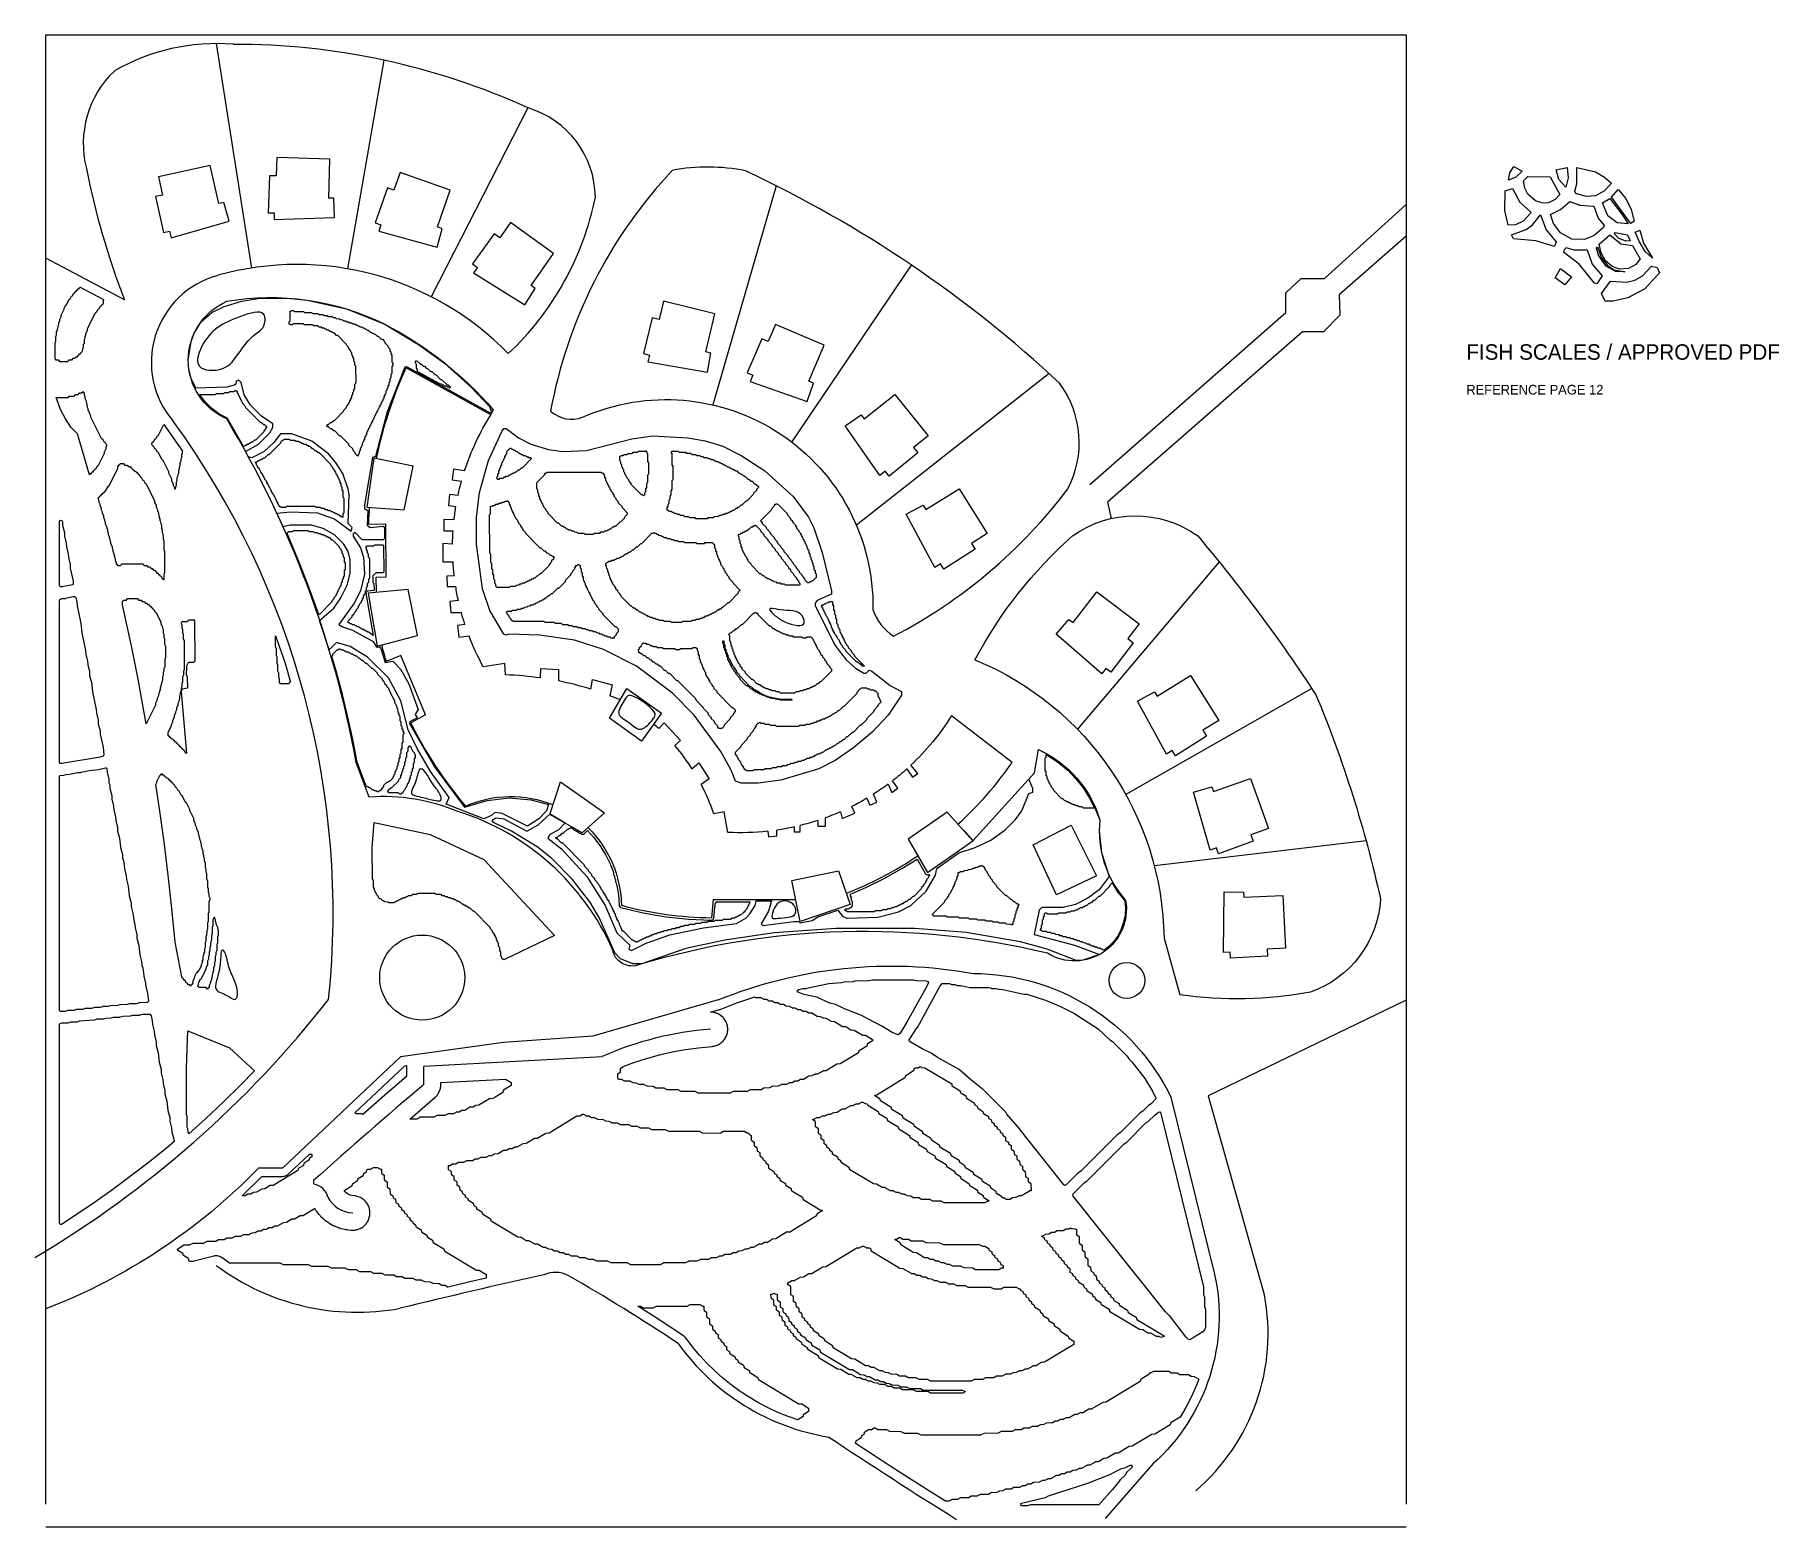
# Model space of a CAD drawing. Header units: inches. Extents: x 36 to 81.1, y 17.3 to 55.9.
import ezdxf

# ---------------------------------------------------------------- set-up
doc = ezdxf.new("R2010")
doc.units = ezdxf.units.IN
for name, color, linetype, lineweight in [('01_ORIGINAL_CAD', 7, 'Continuous', 20), ('02_APPROVED_PDF_OUTLINES', 7, 'Continuous', 15), ('03_ADDED_AREAS_SAME_COMPOSITION', 7, 'Continuous', 15), ('04_APPROVED_PERIMETER', 7, 'Continuous', 15), ('05_REFERENCE_ICON', 7, 'Continuous', 15), ('06_LABEL', 7, 'Continuous', 15)]:
    doc.layers.add(name, color=color, linetype=linetype, lineweight=lineweight)

msp = doc.modelspace()

# ---------------------------------------------------------------- texts
at = {"layer": '06_LABEL'}
for s, height, p in [('FISH SCALES / APPROVED PDF', 0.4, (73, 47.5)), ('REFERENCE PAGE 12', 0.25, (73, 46.6))]:
    msp.add_text(s, height=height, dxfattribs=at).set_placement(p)

# ---------------------------------------------------------------- linework, layer by layer
at = {"layer": '01_ORIGINAL_CAD'}
for p, q in [((36.248, 17.906), (36.248, 55.9)), ((36.248, 55.9), (71.442, 55.9)), ((71.442, 55.9), (71.442, 17.906)), ((71.442, 17.312), (36.248, 17.312))]:
    msp.add_line(p, q, dxfattribs=at)
for points in [[(40.658, 55.675), (41.569, 49.871)], [(45, 55.245), (44.06, 49.85)], [(48.726, 54.013), (46.225, 49.126)], [(55.143, 52), (53.51, 46.333)], [(63.257, 44.272), (68.329, 48.719), (68.329, 49.231), (68.73, 49.6), (69.33, 49.6), (71.442, 51.512), (71.442, 50.696), (69.711, 49.177), (69.725, 48.651), (69.304, 48.218), (68.761, 48.218), (63.72, 43.82), (63.817, 43.397)], [(38.284, 49.049), (36.248, 50.129)], [(55.552, 45.371), (58.647, 49.945)], [(62.206, 47.145), (57.223, 43.22)], [(47.087, 44.63), (46.802, 44.667), (46.766, 44.393), (47.006, 44.362)], [(46.916, 43.993), (46.696, 44.016), (46.666, 43.73), (46.862, 43.709)], [(46.813, 43.357), (46.546, 43.371), (46.546, 43.074), (46.789, 43.074)], [(45.044, 43.247), (44.595, 43.241)], [(44.807, 41.482), (44.799, 41.881), (45.061, 41.886), (45.044, 43.247)], [(46.775, 42.728), (46.519, 42.748), (46.519, 42.277), (46.786, 42.274)], [(66.604, 42.276), (62.941, 37.945)], [(46.818, 41.908), (46.625, 41.902), (46.633, 41.638), (46.856, 41.638)], [(46.926, 41.27), (46.702, 41.249), (46.728, 40.961), (47.002, 40.962)], [(47.096, 40.651), (46.9, 40.63)], [(46.9, 40.63), (46.939, 40.324), (47.2, 40.358)], [(46.075, 38.317), (45.433, 39.849), (45.059, 39.693)], [(49.053, 39.272), (49.062, 39.519), (49.515, 39.492), (49.513, 39.194)], [(50.35, 38.981), (50.396, 39.232), (50.902, 39.093), (50.842, 38.811)], [(51.286, 38.996), (52.178, 38.364), (51.665, 37.64), (50.837, 38.227), (51.286, 38.996)], [(69.006, 38.995), (64.196, 36.253)], [(46.075, 38.317), (45.692, 38.109)], [(52.249, 38.111), (52.108, 37.96)], [(52.249, 38.111), (52.668, 37.654), (52.525, 37.523)], [(52.968, 36.924), (53.149, 37.079), (53.413, 36.661), (53.207, 36.514)], [(58.528, 36.918), (58.67, 36.704), (58.814, 36.799), (58.632, 37.014)], [(49.567, 36.583), (50.703, 35.787), (50.129, 35.27), (49.295, 35.742), (49.567, 36.583)], [(58.043, 36.524), (58.141, 36.305), (58.295, 36.419), (58.155, 36.608)], [(57.496, 36.162), (57.572, 35.985), (57.754, 36.063), (57.668, 36.267)], [(53.805, 35.806), (53.533, 35.759)], [(53.805, 35.806), (53.805, 35.806)], [(56.221, 35.586), (56.221, 35.439), (56.423, 35.439), (56.423, 35.655)], [(56.812, 35.811), (56.853, 35.634), (57.179, 35.773), (57.105, 35.949)], [(58.564, 35.106), (59.058, 34.241), (60.235, 35.059), (59.57, 35.799), (58.564, 35.106)], [(54.929, 35.306), (54.944, 35.165), (55.16, 35.189), (55.16, 35.336)], [(55.61, 35.419), (55.608, 35.288), (55.771, 35.288), (55.771, 35.457)], [(70.407, 35.063), (64.93, 34.409)], [(53.515, 33.54), (53.473, 33.07)], [(53.515, 33.54), (55.65, 33.54)], [(65.18, 32.538), (65.591, 31.078)], [(71.442, 30.938), (66.326, 28.468)], [(46.027, 28.759), (46.027, 29.23), (50.643, 29.479)], [(66.326, 28.468), (67.775, 23.323)]]:
    msp.add_lwpolyline(points, dxfattribs=at)
for points in [[(40.725, 51.537), (40.502, 52.523), (39.164, 52.23), (39.268, 51.758), (39.093, 51.72), (39.298, 50.787), (39.453, 50.821), (39.491, 50.65), (40.993, 51.087), (40.853, 51.565)], [(43.572, 51.68), (43.598, 52.69), (42.23, 52.734), (42.214, 52.252), (42.035, 52.258), (42.004, 51.303), (42.163, 51.298), (42.158, 51.123), (43.721, 51.177), (43.704, 51.675)], [(46.381, 50.933), (46.709, 51.889), (45.415, 52.34), (45.257, 51.885), (45.088, 51.944), (44.773, 51.041), (44.923, 50.989), (44.866, 50.824), (46.374, 50.409), (46.506, 50.889)], [(48.804, 49.422), (49.389, 50.246), (48.277, 51.045), (47.995, 50.654), (47.85, 50.758), (47.292, 49.982), (47.421, 49.889), (47.319, 49.747), (48.648, 48.921), (48.911, 49.345)], [(53.327, 47.704), (53.561, 48.687), (52.231, 49.012), (52.116, 48.544), (51.942, 48.586), (51.715, 47.658), (51.87, 47.62), (51.829, 47.45), (53.37, 47.181), (53.455, 47.672)], [(55.995, 46.944), (56.387, 47.876), (55.128, 48.415), (54.938, 47.972), (54.774, 48.042), (54.397, 47.164), (54.544, 47.101), (54.475, 46.94), (55.951, 46.422), (56.116, 46.892)], [(57.426, 45.973), (58.218, 46.601), (59.075, 45.534), (58.699, 45.232), (58.811, 45.092), (58.066, 44.493), (57.966, 44.618), (57.83, 44.508), (56.934, 45.791), (57.343, 46.076)], [(45.757, 44.748), (44.738, 44.957), (44.556, 43.684), (45.524, 43.622)], [(59.019, 43.63), (59.878, 44.165), (60.608, 43.006), (60.2, 42.749), (60.296, 42.598), (59.487, 42.088), (59.402, 42.222), (59.254, 42.129), (58.511, 43.505), (58.949, 43.742)], [(45.629, 41.562), (44.593, 41.461), (44.828, 40.095), (45.865, 40.369)], [(62.827, 40.702), (63.445, 41.502), (64.534, 40.672), (64.241, 40.288), (64.384, 40.18), (63.804, 39.42), (63.677, 39.516), (63.571, 39.377), (62.394, 40.407), (62.722, 40.782)], [(65.006, 38.799), (65.865, 39.334), (66.595, 38.175), (66.187, 37.918), (66.283, 37.767), (65.474, 37.257), (65.389, 37.391), (65.242, 37.298), (64.498, 38.674), (64.936, 38.911)], [(66.464, 36.332), (67.417, 36.67), (67.882, 35.382), (67.428, 35.218), (67.489, 35.05), (66.59, 34.725), (66.536, 34.875), (66.372, 34.816), (65.94, 36.319), (66.419, 36.457)], [(61.796, 34.957), (62.78, 35.461), (63.435, 34.152), (62.399, 33.663)], [(55.549, 34.034), (56.763, 34.283), (57.058, 33.412), (55.766, 32.976)], [(67.244, 33.6), (68.254, 33.648), (68.327, 32.28), (67.845, 32.255), (67.855, 32.076), (66.9, 32.025), (66.892, 32.184), (66.717, 32.175), (66.739, 33.739), (67.237, 33.732)]]:
    msp.add_lwpolyline(points, close=True, dxfattribs=at)
for points in [[(44.283, 37.084, 0.090917), (40.931, 45.968, -0.652582), (40.931, 49.011, -0.158741), (45.004, 48.425, -0.098355), (47.824, 46.203), (47.755, 46.078)], [(47.087, 44.63, -0.062406), (47.763, 46.073), (45.572, 47.29, 0.058367), (44.801, 44.944, 0.058367)], [(50.14, 46.014, -0.546754), (57.65, 41.045, 0.171391), (58.184, 40.351, 0.171391)], [(46.916, 43.993, -0.01479), (47.006, 44.362, -0.01479)], [(44.621, 43.68, 0.010358), (44.595, 43.241)], [(46.813, 43.357, -0.013879), (46.862, 43.709)], [(60.29, 39.74, -0.089338), (62.813, 42.944, -0.322066), (66.051, 42.944, -0.030946), (69.111, 38.833, -0.044664), (70.78, 33.554, -0.301674), (68.967, 31.144, -0.082145), (65.591, 31.078)], [(46.775, 42.728, -0.013523), (46.789, 43.074, -0.013523)], [(46.818, 41.908, -0.014342), (46.786, 42.274)], [(46.926, 41.27, -0.014645), (46.856, 41.638)], [(47.096, 40.651, -0.012679), (47.002, 40.962)], [(48.142, 39.35), (48.13, 39.649), (47.57, 39.561, -0.034306), (47.2, 40.358, -0.034306)], [(44.936, 40.124, 0.010564), (45.059, 39.693, 0.010564)], [(60.29, 39.74, -0.300089), (65.18, 32.538)], [(45.692, 38.109, 0.060935), (47.109, 35.956, -0.206423), (49.375, 35.99)], [(59.849, 35.488, 0.057164), (61.253, 37.088), (59.681, 38.289, -0.064319), (58.632, 37.014, -0.064319)], [(46.935, 35.809, 0.119192), (44.621, 36.188), (44.283, 37.084)], [(59.998, 35.322), (60.235, 35.059), (61.831, 36.816), (61.933, 37.418, -0.214593), (63.522, 35.602, 0.212382), (64.188, 33.517, -0.642649), (62.166, 32.15, 0.132984), (51.615, 31.858, -0.471407), (50.913, 32.245)], [(58.528, 36.918, -0.018836), (58.155, 36.608, -0.018836)], [(57.496, 36.162, -0.017305), (57.105, 35.949, -0.017305)], [(58.043, 36.524, -0.017658), (57.668, 36.267, -0.017658)], [(54.929, 35.306, -0.040089), (53.897, 35.276), (53.805, 35.806)], [(56.812, 35.811, -0.016254), (56.423, 35.655, -0.016254)], [(50.274, 35.4, -0.198705), (51.143, 33.392, 0.063223), (53.473, 33.07)], [(55.61, 35.419, -0.017778), (55.16, 35.336, -0.017778)], [(56.221, 35.586, -0.018166), (55.771, 35.457, -0.018166)], [(56.959, 33.703, 0.056142), (58.811, 34.673)], [(53.65, 30.945, -0.14301), (60.243, 31.63, -0.286424), (65.36, 28.431), (66.481, 23.89, -0.272091), (64.9, 18.954), (63.661, 17.533)], [(53.65, 30.945), (50.4, 30.004), (48.095, 29.84), (45.427, 29.473), (42.376, 26.597), (41.758, 26.597, -0.10797), (36.248, 22.954)]]:
    msp.add_lwpolyline(points, format="xyb", dxfattribs=at)
for centre, radius in [((45.989, 31.521), 1.1), ((64.22, 31.448), 0.463)]:
    msp.add_circle(centre, radius, dxfattribs=at)
for centre, radius, start, end in [((40.658, 50.423), 5.252, 85.2142, 120.0956), ((41.139, 37.317), 18.339, 65.5622, 90.1344), ((39.813, 53.089), 2.593, 133.6015, 194.2753), ((48.026, 51.672), 2.444, 0.7167, 73.3418), ((57.911, 56.571), 21.019, 191.3089, 200.9684), ((61.436, 43.951), 12.326, 136.7478, 169.6154), ((53.373, 47.535), 4.948, 78.6004, 100.6499), ((40.939, 23.771), 31.601, 47.0054, 64.8874), ((43.034, 53.196), 7.583, 313.0815, 348.6437), ((41.312, 47.434), 2.33, 105.2161, 220.7715), ((42.751, 42.34), 7.624, 44.2289, 105.6047), ((60.387, 45.356), 2.599, 332.6099, 36.0186), ((49.852, 46.755), 0.794, 227.0981, 291.2465), ((22.064, 33.195), 21.619, 354.0583, 36.0319), ((51.961, 52.291), 13.465, 297.5281, 322.8549), ((47.898, 31.093), 8.26, 81.9573, 88.3074), ((47.898, 31.093), 8.26, 72.7279, 78.7214), ((47.898, 31.093), 8.26, 67.0855, 69.118), ((48.363, 33.974), 5.47, 46.7825, 48.644), ((48.363, 33.974), 5.47, 32.6388, 40.4465), ((48.363, 33.974), 5.47, 19.0436, 27.6609), ((44.996, 29.643), 6.464, 23.734, 72.5429), ((22.02, 47.825), 27.364, 300.648, 321.9453), ((54.073, 21.787), 8.422, 94.2501, 114.0352), ((177.596, -125.015), 202.378, 130.55026, 131.62005), ((43.293, 26.24), 0.119, 162.5746, 211.3187), ((43.119, 25.741), 0.443, 13.2811, 80.611), ((44.225, 26.196), 0.761, 207.5896, 267.5639), ((44.306, 28.951), 6.083, 233.183, 280.5392), ((83.889, -134.15), 161.762, 102.40484, 103.75801), ((49.433, 23.211), 0.689, 61.2688, 115.2094), ((27.349, -15.654), 45.391, 56.1832, 60.407), ((62.535, 22.313), 5.337, 310.4718, 10.9016), ((57.468, 25.543), 5.979, 215.6658, 260.7622), ((129.159, 128.7), 131.041, 236.3299, 238.04792)]:
    msp.add_arc(centre, radius, start, end, dxfattribs=at)
at = {"layer": '02_APPROVED_PDF_OUTLINES'}
for points in [[(42.548, 48.423), (42.548, 48.479), (42.569, 48.505), (42.571, 48.508), (42.573, 48.511), (42.574, 48.514), (42.574, 48.517), (42.575, 48.521), (42.574, 48.752), (42.576, 48.753), (42.579, 48.754), (42.582, 48.755), (42.584, 48.757), (42.587, 48.759), (42.604, 48.776), (42.651, 48.776), (42.674, 48.756), (42.676, 48.754), (42.679, 48.752), (42.682, 48.751), (42.685, 48.75), (42.687, 48.75), (42.69, 48.75), (42.917, 48.749), (42.939, 48.729), (42.942, 48.727), (42.944, 48.726), (42.947, 48.725), (42.95, 48.724), (42.953, 48.723), (42.956, 48.723), (43.129, 48.723), (43.152, 48.703), (43.154, 48.701), (43.157, 48.699), (43.16, 48.698), (43.162, 48.697), (43.165, 48.696), (43.168, 48.696), (43.288, 48.696), (43.311, 48.676), (43.313, 48.674), (43.316, 48.672), (43.319, 48.671), (43.322, 48.67), (43.325, 48.67), (43.328, 48.67), (43.421, 48.669), (43.444, 48.649), (43.446, 48.647), (43.449, 48.646), (43.452, 48.644), (43.454, 48.644), (43.457, 48.643), (43.46, 48.643), (43.527, 48.643), (43.55, 48.622), (43.552, 48.62), (43.555, 48.619), (43.558, 48.618), (43.561, 48.617), (43.564, 48.616), (43.567, 48.616), (43.66, 48.616), (43.679, 48.597), (43.682, 48.595), (43.684, 48.593), (43.687, 48.592), (43.69, 48.591), (43.693, 48.59), (43.696, 48.59), (43.739, 48.589), (43.759, 48.57), (43.762, 48.568), (43.764, 48.567), (43.767, 48.565), (43.77, 48.564), (43.773, 48.564), (43.776, 48.563), (43.845, 48.562), (43.865, 48.543), (43.868, 48.541), (43.87, 48.54), (43.873, 48.538), (43.876, 48.537), (43.879, 48.537), (43.882, 48.537), (43.925, 48.536), (43.945, 48.517), (43.947, 48.515), (43.95, 48.513), (43.953, 48.512), (43.956, 48.511), (43.959, 48.51), (43.962, 48.51), (44.005, 48.509), (44.025, 48.49), (44.027, 48.488), (44.03, 48.486), (44.032, 48.485), (44.035, 48.484), (44.038, 48.483), (44.041, 48.483), (44.084, 48.482), (44.104, 48.463), (44.107, 48.461), (44.109, 48.459), (44.112, 48.458), (44.115, 48.457), (44.118, 48.457), (44.121, 48.456), (44.164, 48.455), (44.184, 48.436), (44.186, 48.434), (44.189, 48.433), (44.192, 48.431), (44.195, 48.43), (44.198, 48.43), (44.201, 48.429), (44.243, 48.429), (44.261, 48.411), (44.263, 48.409), (44.266, 48.407), (44.269, 48.406), (44.273, 48.405), (44.276, 48.404), (44.296, 48.402), (44.317, 48.383), (44.32, 48.38), (44.323, 48.379), (44.326, 48.377), (44.329, 48.376), (44.333, 48.376), (44.35, 48.375), (44.37, 48.356), (44.372, 48.354), (44.375, 48.352), (44.378, 48.351), (44.381, 48.35), (44.384, 48.349), (44.387, 48.349), (44.429, 48.348), (44.447, 48.331), (44.449, 48.329), (44.452, 48.327), (44.455, 48.325), (44.459, 48.324), (44.462, 48.324), (44.482, 48.322), (44.503, 48.302), (44.506, 48.3), (44.509, 48.298), (44.512, 48.297), (44.515, 48.296), (44.519, 48.296), (44.536, 48.295), (44.556, 48.276), (44.559, 48.273), (44.562, 48.271), (44.565, 48.27), (44.569, 48.269), (44.572, 48.269), (44.588, 48.268), (44.633, 48.224), (44.635, 48.222), (44.638, 48.22), (44.641, 48.218), (44.645, 48.217), (44.648, 48.217), (44.668, 48.215), (44.689, 48.195), (44.692, 48.193), (44.695, 48.191), (44.698, 48.19), (44.701, 48.189), (44.705, 48.188), (44.722, 48.188), (44.742, 48.168), (44.745, 48.166), (44.748, 48.164), (44.751, 48.163), (44.755, 48.162), (44.758, 48.162), (44.775, 48.161), (44.819, 48.117), (44.821, 48.114), (44.824, 48.112), (44.827, 48.111), (44.831, 48.11), (44.834, 48.109), (44.854, 48.108), (44.923, 48.038), (44.925, 48.036), (44.928, 48.034), (44.931, 48.033), (44.934, 48.032), (44.937, 48.031), (44.96, 48.028), (45.018, 47.968), (45.02, 47.949), (45.021, 47.945), (45.022, 47.942), (45.023, 47.939), (45.025, 47.936), (45.027, 47.933), (45.098, 47.861), (45.1, 47.841), (45.1, 47.838), (45.101, 47.835), (45.103, 47.831), (45.105, 47.828), (45.107, 47.826), (45.151, 47.781), (45.152, 47.738), (45.152, 47.735), (45.153, 47.732), (45.154, 47.729), (45.155, 47.726), (45.157, 47.724), (45.158, 47.722), (45.177, 47.701), (45.178, 47.658), (45.179, 47.655), (45.179, 47.652), (45.18, 47.649), (45.182, 47.646), (45.183, 47.643), (45.185, 47.641), (45.204, 47.621), (45.204, 47.449), (45.204, 47.446), (45.205, 47.442), (45.206, 47.439), (45.208, 47.436), (45.21, 47.433), (45.231, 47.407), (45.231, 47.357), (45.211, 47.334), (45.209, 47.331), (45.207, 47.328), (45.206, 47.325), (45.205, 47.321), (45.205, 47.318), (45.205, 47.143), (45.186, 47.123), (45.184, 47.121), (45.183, 47.118), (45.181, 47.115), (45.18, 47.112), (45.18, 47.109), (45.179, 47.106), (45.179, 47.035), (45.158, 47.012), (45.156, 47.009), (45.155, 47.006), (45.153, 47.003), (45.153, 46.999), (45.152, 46.996), (45.152, 46.928), (45.133, 46.908), (45.132, 46.906), (45.13, 46.903), (45.129, 46.901), (45.128, 46.898), (45.127, 46.895), (45.127, 46.892), (45.126, 46.848), (45.107, 46.828), (45.105, 46.825), (45.104, 46.823), (45.102, 46.82), (45.101, 46.817), (45.101, 46.814), (45.1, 46.811), (45.1, 46.768), (45.082, 46.75), (45.08, 46.747), (45.078, 46.745), (45.077, 46.741), (45.076, 46.738), (45.075, 46.735), (45.074, 46.714), (45.054, 46.693), (45.052, 46.691), (45.051, 46.688), (45.049, 46.686), (45.048, 46.683), (45.048, 46.68), (45.048, 46.677), (45.047, 46.633), (45.03, 46.616), (45.027, 46.613), (45.026, 46.61), (45.024, 46.607), (45.023, 46.604), (45.023, 46.601), (45.021, 46.58), (45.001, 46.559), (44.999, 46.557), (44.998, 46.554), (44.997, 46.552), (44.996, 46.549), (44.995, 46.546), (44.995, 46.543), (44.994, 46.499), (44.975, 46.479), (44.973, 46.476), (44.971, 46.473), (44.97, 46.47), (44.969, 46.466), (44.968, 46.463), (44.968, 46.446), (44.95, 46.428), (44.948, 46.425), (44.946, 46.422), (44.945, 46.419), (44.944, 46.416), (44.943, 46.413), (44.942, 46.392), (44.922, 46.371), (44.92, 46.368), (44.918, 46.365), (44.917, 46.362), (44.916, 46.359), (44.915, 46.355), (44.915, 46.338), (44.897, 46.32), (44.895, 46.318), (44.893, 46.315), (44.892, 46.312), (44.891, 46.309), (44.89, 46.305), (44.889, 46.285), (44.869, 46.264), (44.867, 46.261), (44.865, 46.258), (44.864, 46.255), (44.863, 46.251), (44.863, 46.248), (44.862, 46.231), (44.845, 46.213), (44.842, 46.21), (44.841, 46.208), (44.839, 46.204), (44.838, 46.201), (44.838, 46.198), (44.836, 46.177), (44.816, 46.156), (44.814, 46.154), (44.812, 46.151), (44.811, 46.147), (44.81, 46.144), (44.81, 46.14), (44.809, 46.124), (44.792, 46.106), (44.789, 46.103), (44.788, 46.1), (44.786, 46.097), (44.785, 46.094), (44.785, 46.09), (44.783, 46.07), (44.763, 46.049), (44.761, 46.046), (44.759, 46.043), (44.758, 46.04), (44.757, 46.037), (44.757, 46.033), (44.756, 46.016), (44.737, 45.995), (44.735, 45.993), (44.733, 45.99), (44.732, 45.986), (44.731, 45.983), (44.73, 45.979), (44.73, 45.962), (44.711, 45.942), (44.708, 45.939), (44.707, 45.936), (44.705, 45.933), (44.704, 45.929), (44.704, 45.926), (44.703, 45.908), (44.684, 45.888), (44.682, 45.885), (44.68, 45.882), (44.679, 45.879), (44.678, 45.875), (44.678, 45.872), (44.677, 45.855), (44.659, 45.837), (44.657, 45.835), (44.655, 45.832), (44.654, 45.829), (44.653, 45.825), (44.652, 45.822), (44.651, 45.802), (44.631, 45.781), (44.629, 45.778), (44.627, 45.775), (44.626, 45.771), (44.625, 45.768), (44.625, 45.765), (44.624, 45.747), (44.605, 45.727), (44.603, 45.724), (44.601, 45.721), (44.599, 45.718), (44.599, 45.714), (44.598, 45.711), (44.597, 45.694), (44.578, 45.673), (44.576, 45.67), (44.574, 45.667), (44.573, 45.664), (44.572, 45.661), (44.572, 45.657), (44.571, 45.64), (44.552, 45.619), (44.55, 45.617), (44.548, 45.615), (44.547, 45.612), (44.546, 45.609), (44.546, 45.606), (44.545, 45.603), (44.544, 45.56), (44.527, 45.542), (44.525, 45.539), (44.523, 45.536), (44.522, 45.533), (44.521, 45.53), (44.52, 45.527), (44.519, 45.506), (44.499, 45.485), (44.497, 45.483), (44.496, 45.48), (44.494, 45.478), (44.493, 45.475), (44.493, 45.472), (44.492, 45.469), (44.492, 45.425), (44.474, 45.408), (44.472, 45.405), (44.47, 45.402), (44.469, 45.399), (44.468, 45.396), (44.468, 45.392), (44.466, 45.371), (44.445, 45.348), (44.443, 45.345), (44.441, 45.342), (44.44, 45.338), (44.439, 45.335), (44.439, 45.331), (44.439, 45.291), (44.422, 45.273), (44.419, 45.271), (44.418, 45.268), (44.416, 45.265), (44.415, 45.261), (44.415, 45.258), (44.413, 45.238), (44.393, 45.217), (44.392, 45.214), (44.39, 45.212), (44.389, 45.209), (44.388, 45.206), (44.387, 45.203), (44.387, 45.2), (44.386, 45.156), (44.367, 45.136), (44.365, 45.134), (44.364, 45.131), (44.362, 45.129), (44.361, 45.126), (44.361, 45.123), (44.36, 45.12), (44.36, 45.076), (44.341, 45.056), (44.339, 45.053), (44.337, 45.051), (44.336, 45.048), (44.335, 45.045), (44.334, 45.042), (44.334, 45.039), (44.333, 45.017), (44.332, 45.017), (44.329, 45.015), (44.326, 45.013), (44.324, 45.011), (44.32, 45.008), (44.316, 45.011), (44.313, 45.013), (44.311, 45.015), (44.307, 45.017), (44.304, 45.018), (44.304, 45.018), (44.303, 45.021), (44.302, 45.024), (44.301, 45.027), (44.299, 45.029), (44.297, 45.032), (44.253, 45.077), (44.251, 45.097), (44.25, 45.1), (44.249, 45.104), (44.248, 45.107), (44.246, 45.11), (44.244, 45.112), (44.199, 45.157), (44.198, 45.177), (44.197, 45.181), (44.196, 45.184), (44.195, 45.187), (44.193, 45.19), (44.191, 45.193), (44.092, 45.292), (44.089, 45.315), (44.089, 45.318), (44.088, 45.321), (44.086, 45.324), (44.084, 45.327), (44.082, 45.329), (43.896, 45.517), (43.894, 45.519), (43.891, 45.521), (43.888, 45.522), (43.885, 45.523), (43.882, 45.524), (43.859, 45.527), (43.734, 45.653), (43.732, 45.655), (43.729, 45.657), (43.726, 45.659), (43.722, 45.66), (43.719, 45.66), (43.699, 45.662), (43.654, 45.707), (43.652, 45.709), (43.649, 45.711), (43.646, 45.712), (43.642, 45.713), (43.639, 45.714), (43.619, 45.716), (43.575, 45.76), (43.572, 45.763), (43.569, 45.764), (43.566, 45.766), (43.563, 45.767), (43.559, 45.767), (43.54, 45.769), (43.509, 45.8), (43.509, 45.801), (43.51, 45.801), (43.513, 45.802), (43.516, 45.803), (43.519, 45.805), (43.521, 45.807), (43.539, 45.825), (43.559, 45.827), (43.563, 45.828), (43.566, 45.829), (43.569, 45.83), (43.572, 45.832), (43.575, 45.834), (43.619, 45.879), (43.639, 45.881), (43.642, 45.881), (43.645, 45.882), (43.649, 45.884), (43.651, 45.886), (43.654, 45.888), (43.699, 45.933), (43.718, 45.935), (43.722, 45.935), (43.725, 45.936), (43.728, 45.938), (43.731, 45.94), (43.734, 45.942), (43.948, 46.159), (43.95, 46.161), (43.952, 46.164), (43.953, 46.167), (43.954, 46.17), (43.955, 46.173), (43.958, 46.196), (44.027, 46.266), (44.029, 46.268), (44.031, 46.271), (44.033, 46.274), (44.034, 46.277), (44.034, 46.28), (44.037, 46.303), (44.082, 46.349), (44.084, 46.352), (44.086, 46.354), (44.088, 46.358), (44.089, 46.361), (44.089, 46.364), (44.091, 46.385), (44.11, 46.406), (44.113, 46.408), (44.114, 46.411), (44.116, 46.415), (44.117, 46.418), (44.117, 46.422), (44.118, 46.439), (44.137, 46.459), (44.139, 46.462), (44.141, 46.465), (44.142, 46.468), (44.143, 46.472), (44.144, 46.475), (44.144, 46.493), (44.163, 46.513), (44.165, 46.515), (44.167, 46.518), (44.168, 46.521), (44.169, 46.524), (44.17, 46.527), (44.17, 46.53), (44.171, 46.573), (44.19, 46.594), (44.192, 46.596), (44.193, 46.599), (44.195, 46.601), (44.196, 46.604), (44.196, 46.607), (44.196, 46.61), (44.197, 46.654), (44.216, 46.674), (44.218, 46.677), (44.22, 46.679), (44.221, 46.682), (44.222, 46.685), (44.223, 46.688), (44.223, 46.691), (44.224, 46.735), (44.244, 46.758), (44.246, 46.761), (44.248, 46.764), (44.249, 46.767), (44.25, 46.771), (44.25, 46.775), (44.25, 46.87), (44.271, 46.896), (44.273, 46.899), (44.275, 46.902), (44.276, 46.905), (44.276, 46.908), (44.277, 46.912), (44.276, 47.317), (44.275, 47.321), (44.274, 47.324), (44.273, 47.328), (44.271, 47.331), (44.269, 47.334), (44.249, 47.357), (44.249, 47.425), (44.248, 47.428), (44.248, 47.432), (44.246, 47.435), (44.245, 47.438), (44.243, 47.441), (44.222, 47.464), (44.222, 47.532), (44.222, 47.536), (44.221, 47.539), (44.22, 47.542), (44.218, 47.545), (44.216, 47.548), (44.195, 47.572), (44.193, 47.593), (44.193, 47.596), (44.192, 47.6), (44.19, 47.603), (44.188, 47.606), (44.186, 47.608), (44.169, 47.626), (44.168, 47.669), (44.168, 47.672), (44.167, 47.675), (44.166, 47.678), (44.165, 47.681), (44.163, 47.684), (44.161, 47.686), (44.142, 47.707), (44.14, 47.727), (44.139, 47.731), (44.138, 47.734), (44.137, 47.737), (44.135, 47.74), (44.133, 47.743), (44.088, 47.788), (44.086, 47.808), (44.086, 47.811), (44.085, 47.814), (44.083, 47.818), (44.082, 47.82), (44.079, 47.823), (44.035, 47.868), (44.033, 47.888), (44.033, 47.892), (44.032, 47.895), (44.03, 47.898), (44.028, 47.901), (44.026, 47.904), (43.811, 48.12), (43.809, 48.123), (43.806, 48.124), (43.803, 48.126), (43.8, 48.127), (43.797, 48.128), (43.775, 48.131), (43.729, 48.176), (43.727, 48.178), (43.724, 48.18), (43.721, 48.182), (43.717, 48.183), (43.714, 48.183), (43.694, 48.185), (43.673, 48.205), (43.67, 48.207), (43.667, 48.209), (43.664, 48.21), (43.661, 48.211), (43.657, 48.211), (43.64, 48.212), (43.62, 48.231), (43.617, 48.234), (43.614, 48.236), (43.611, 48.237), (43.607, 48.238), (43.604, 48.238), (43.587, 48.239), (43.567, 48.258), (43.564, 48.261), (43.561, 48.262), (43.558, 48.264), (43.554, 48.265), (43.551, 48.265), (43.534, 48.266), (43.514, 48.285), (43.511, 48.287), (43.508, 48.289), (43.505, 48.291), (43.501, 48.291), (43.498, 48.292), (43.481, 48.293), (43.461, 48.312), (43.458, 48.314), (43.456, 48.316), (43.453, 48.317), (43.45, 48.318), (43.447, 48.318), (43.444, 48.319), (43.401, 48.32), (43.381, 48.339), (43.379, 48.341), (43.376, 48.342), (43.373, 48.344), (43.37, 48.345), (43.367, 48.345), (43.364, 48.345), (43.321, 48.346), (43.298, 48.367), (43.295, 48.369), (43.293, 48.37), (43.29, 48.372), (43.287, 48.372), (43.284, 48.373), (43.281, 48.373), (43.188, 48.373), (43.165, 48.394), (43.163, 48.395), (43.16, 48.397), (43.157, 48.398), (43.154, 48.399), (43.151, 48.4), (43.148, 48.4), (42.948, 48.4), (42.922, 48.421), (42.92, 48.423), (42.917, 48.425), (42.913, 48.426), (42.91, 48.427), (42.907, 48.427), (42.668, 48.427), (42.664, 48.426), (42.661, 48.426), (42.658, 48.425), (42.655, 48.423), (42.652, 48.421), (42.626, 48.4), (42.578, 48.4), (42.561, 48.417), (42.558, 48.419), (42.556, 48.421), (42.553, 48.422), (42.55, 48.423)], [(45.828, 47.474), (45.829, 47.473), (45.831, 47.471), (45.834, 47.47), (45.837, 47.469), (45.84, 47.468), (45.863, 47.465), (45.935, 47.393), (45.938, 47.39), (45.94, 47.389), (45.944, 47.387), (45.947, 47.386), (45.95, 47.386), (45.97, 47.384), (46.015, 47.339), (46.017, 47.337), (46.02, 47.335), (46.023, 47.333), (46.027, 47.332), (46.03, 47.332), (46.05, 47.33), (46.094, 47.286), (46.097, 47.283), (46.1, 47.281), (46.103, 47.28), (46.106, 47.279), (46.11, 47.278), (46.129, 47.277), (46.198, 47.207), (46.201, 47.205), (46.203, 47.203), (46.206, 47.202), (46.209, 47.201), (46.213, 47.2), (46.235, 47.197), (46.307, 47.125), (46.31, 47.122), (46.313, 47.12), (46.316, 47.119), (46.319, 47.118), (46.323, 47.117), (46.342, 47.116), (46.464, 46.993), (46.467, 46.99), (46.469, 46.989), (46.472, 46.987), (46.475, 46.986), (46.478, 46.985), (46.501, 46.982), (46.626, 46.857), (46.629, 46.854), (46.632, 46.852), (46.635, 46.851), (46.638, 46.85), (46.642, 46.849), (46.661, 46.848), (46.718, 46.79), (46.718, 46.79), (46.715, 46.788), (46.712, 46.787), (46.709, 46.784), (46.692, 46.769), (46.678, 46.783), (46.676, 46.785), (46.673, 46.787), (46.67, 46.788), (46.666, 46.789), (46.663, 46.79), (46.643, 46.792), (46.622, 46.811), (46.62, 46.813), (46.617, 46.815), (46.615, 46.816), (46.612, 46.817), (46.609, 46.818), (46.606, 46.818), (46.563, 46.819), (46.546, 46.836), (46.543, 46.838), (46.54, 46.84), (46.537, 46.842), (46.534, 46.843), (46.53, 46.843), (46.51, 46.845), (46.489, 46.865), (46.487, 46.867), (46.485, 46.868), (46.482, 46.87), (46.479, 46.871), (46.476, 46.871), (46.473, 46.872), (46.447, 46.873), (45.877, 47.189), (45.868, 47.198), (45.867, 47.241), (45.867, 47.244), (45.867, 47.247), (45.866, 47.25), (45.864, 47.253), (45.863, 47.255), (45.861, 47.258), (45.842, 47.278), (45.841, 47.375), (45.84, 47.378), (45.84, 47.381), (45.839, 47.384), (45.838, 47.387), (45.836, 47.389), (45.834, 47.392), (45.815, 47.412), (45.815, 47.466), (45.816, 47.466), (45.819, 47.467), (45.822, 47.469), (45.824, 47.471)], [(40.23, 46.6), (40.627, 46.601), (40.631, 46.601), (40.634, 46.601), (40.637, 46.603), (40.64, 46.604), (40.643, 46.606), (40.669, 46.627), (40.842, 46.628), (40.845, 46.628), (40.848, 46.629), (40.851, 46.629), (40.854, 46.631), (40.857, 46.632), (40.859, 46.634), (40.882, 46.654), (40.975, 46.655), (40.978, 46.655), (40.981, 46.656), (40.984, 46.656), (40.987, 46.658), (40.989, 46.659), (40.992, 46.661), (41.014, 46.681), (41.108, 46.682), (41.111, 46.682), (41.114, 46.682), (41.117, 46.683), (41.119, 46.685), (41.122, 46.686), (41.124, 46.688), (41.147, 46.708), (41.168, 46.708), (41.185, 46.691), (41.187, 46.689), (41.19, 46.687), (41.193, 46.686), (41.196, 46.685), (41.198, 46.684), (41.199, 46.661), (41.199, 46.658), (41.2, 46.655), (41.201, 46.653), (41.202, 46.65), (41.203, 46.647), (41.205, 46.645), (41.225, 46.624), (41.225, 46.607), (41.226, 46.604), (41.227, 46.6), (41.228, 46.597), (41.23, 46.594), (41.232, 46.591), (41.252, 46.57), (41.253, 46.55), (41.254, 46.547), (41.255, 46.543), (41.256, 46.54), (41.258, 46.537), (41.26, 46.535), (41.278, 46.517), (41.279, 46.5), (41.279, 46.496), (41.28, 46.493), (41.281, 46.49), (41.283, 46.487), (41.285, 46.484), (41.305, 46.464), (41.305, 46.446), (41.306, 46.443), (41.307, 46.439), (41.308, 46.436), (41.31, 46.433), (41.312, 46.43), (41.331, 46.41), (41.332, 46.393), (41.332, 46.39), (41.333, 46.387), (41.334, 46.384), (41.335, 46.381), (41.337, 46.379), (41.339, 46.376), (41.412, 46.301), (41.415, 46.278), (41.416, 46.275), (41.417, 46.272), (41.418, 46.269), (41.42, 46.266), (41.422, 46.264), (41.795, 45.889), (41.797, 45.886), (41.8, 45.885), (41.803, 45.883), (41.806, 45.882), (41.809, 45.881), (41.831, 45.878), (41.877, 45.833), (41.879, 45.831), (41.882, 45.829), (41.885, 45.827), (41.889, 45.826), (41.892, 45.826), (41.912, 45.824), (41.956, 45.779), (41.959, 45.777), (41.962, 45.775), (41.965, 45.774), (41.968, 45.773), (41.969, 45.773), (41.969, 45.772), (41.95, 45.752), (41.948, 45.749), (41.946, 45.746), (41.945, 45.743), (41.944, 45.739), (41.944, 45.736), (41.943, 45.719), (41.899, 45.674), (41.897, 45.672), (41.895, 45.669), (41.894, 45.665), (41.893, 45.662), (41.892, 45.659), (41.891, 45.639), (41.674, 45.419), (41.654, 45.417), (41.651, 45.417), (41.647, 45.416), (41.644, 45.414), (41.641, 45.412), (41.639, 45.41), (41.595, 45.366), (41.578, 45.365), (41.575, 45.364), (41.571, 45.364), (41.568, 45.362), (41.565, 45.36), (41.562, 45.358), (41.542, 45.339), (41.525, 45.338), (41.522, 45.338), (41.518, 45.337), (41.515, 45.335), (41.512, 45.333), (41.509, 45.331), (41.489, 45.312), (41.472, 45.311), (41.469, 45.311), (41.465, 45.31), (41.462, 45.308), (41.459, 45.307), (41.456, 45.304), (41.435, 45.285), (41.415, 45.283), (41.412, 45.282), (41.409, 45.281), (41.406, 45.28), (41.403, 45.278), (41.4, 45.276), (41.383, 45.259), (41.37, 45.259), (40.952, 45.981), (40.95, 45.984), (40.948, 45.986), (40.945, 45.989), (40.942, 45.991), (40.728, 46.104), (40.537, 46.245), (40.37, 46.409)], [(42.424, 45.448), (42.551, 45.448), (42.574, 45.428), (42.576, 45.426), (42.579, 45.424), (42.582, 45.423), (42.585, 45.422), (42.588, 45.422), (42.591, 45.421), (42.684, 45.421), (42.707, 45.401), (42.709, 45.399), (42.712, 45.397), (42.715, 45.396), (42.717, 45.395), (42.72, 45.395), (42.723, 45.395), (42.789, 45.394), (42.807, 45.377), (42.809, 45.375), (42.812, 45.373), (42.815, 45.372), (42.819, 45.371), (42.822, 45.37), (42.842, 45.368), (42.863, 45.349), (42.866, 45.346), (42.869, 45.345), (42.872, 45.343), (42.875, 45.342), (42.879, 45.342), (42.896, 45.341), (42.916, 45.322), (42.918, 45.32), (42.921, 45.318), (42.924, 45.317), (42.927, 45.316), (42.93, 45.315), (42.933, 45.315), (42.975, 45.314), (42.993, 45.297), (42.995, 45.295), (42.998, 45.293), (43.001, 45.291), (43.005, 45.29), (43.008, 45.29), (43.028, 45.288), (43.049, 45.268), (43.051, 45.266), (43.055, 45.264), (43.058, 45.263), (43.061, 45.262), (43.065, 45.262), (43.081, 45.261), (43.125, 45.217), (43.128, 45.214), (43.131, 45.212), (43.134, 45.211), (43.137, 45.21), (43.141, 45.209), (43.16, 45.208), (43.205, 45.163), (43.208, 45.161), (43.211, 45.159), (43.214, 45.157), (43.217, 45.156), (43.221, 45.156), (43.24, 45.154), (43.288, 45.108), (43.29, 45.106), (43.292, 45.104), (43.295, 45.103), (43.298, 45.102), (43.301, 45.101), (43.304, 45.101), (43.32, 45.1), (43.617, 44.8), (43.619, 44.78), (43.62, 44.777), (43.621, 44.774), (43.622, 44.771), (43.624, 44.768), (43.626, 44.765), (43.671, 44.72), (43.672, 44.7), (43.673, 44.696), (43.674, 44.693), (43.675, 44.69), (43.677, 44.687), (43.68, 44.685), (43.724, 44.64), (43.724, 44.623), (43.725, 44.62), (43.726, 44.616), (43.727, 44.613), (43.729, 44.61), (43.731, 44.607), (43.75, 44.587), (43.751, 44.569), (43.751, 44.566), (43.752, 44.562), (43.754, 44.559), (43.755, 44.556), (43.758, 44.553), (43.777, 44.532), (43.779, 44.512), (43.78, 44.509), (43.781, 44.505), (43.782, 44.502), (43.784, 44.499), (43.786, 44.497), (43.803, 44.479), (43.804, 44.462), (43.805, 44.459), (43.806, 44.455), (43.807, 44.452), (43.809, 44.449), (43.811, 44.446), (43.831, 44.425), (43.832, 44.405), (43.833, 44.401), (43.834, 44.398), (43.835, 44.395), (43.837, 44.392), (43.839, 44.389), (43.856, 44.372), (43.857, 44.332), (43.857, 44.328), (43.858, 44.325), (43.859, 44.321), (43.861, 44.318), (43.863, 44.315), (43.883, 44.292), (43.884, 44.248), (43.884, 44.245), (43.885, 44.242), (43.886, 44.239), (43.887, 44.236), (43.889, 44.234), (43.891, 44.231), (43.91, 44.211), (43.91, 44.144), (43.91, 44.14), (43.911, 44.137), (43.912, 44.133), (43.914, 44.13), (43.916, 44.127), (43.936, 44.104), (43.937, 43.956), (43.937, 43.952), (43.938, 43.949), (43.939, 43.946), (43.941, 43.942), (43.943, 43.94), (43.963, 43.917), (43.964, 43.771), (43.964, 43.545), (43.944, 43.522), (43.942, 43.519), (43.94, 43.516), (43.939, 43.513), (43.938, 43.509), (43.938, 43.506), (43.938, 43.433), (43.937, 43.433), (43.934, 43.431), (43.931, 43.43), (43.928, 43.427), (43.925, 43.424), (43.921, 43.427), (43.918, 43.43), (43.915, 43.431), (43.912, 43.433), (43.909, 43.434), (43.905, 43.434), (43.889, 43.435), (43.845, 43.479), (43.842, 43.481), (43.839, 43.483), (43.836, 43.485), (43.832, 43.486), (43.829, 43.486), (43.809, 43.488), (43.788, 43.508), (43.786, 43.51), (43.782, 43.512), (43.779, 43.513), (43.776, 43.514), (43.772, 43.515), (43.755, 43.515), (43.735, 43.535), (43.732, 43.537), (43.729, 43.539), (43.726, 43.54), (43.723, 43.541), (43.719, 43.541), (43.702, 43.542), (43.682, 43.561), (43.679, 43.564), (43.676, 43.565), (43.673, 43.567), (43.669, 43.568), (43.666, 43.568), (43.649, 43.569), (43.629, 43.588), (43.627, 43.59), (43.624, 43.592), (43.621, 43.593), (43.618, 43.594), (43.615, 43.595), (43.612, 43.595), (43.569, 43.596), (43.549, 43.615), (43.547, 43.617), (43.544, 43.619), (43.541, 43.62), (43.539, 43.621), (43.536, 43.622), (43.533, 43.622), (43.489, 43.623), (43.466, 43.643), (43.464, 43.645), (43.461, 43.647), (43.458, 43.648), (43.456, 43.649), (43.453, 43.649), (43.45, 43.649), (43.383, 43.65), (43.36, 43.67), (43.357, 43.672), (43.355, 43.673), (43.352, 43.675), (43.349, 43.675), (43.346, 43.676), (43.343, 43.676), (43.25, 43.676), (43.227, 43.697), (43.225, 43.698), (43.222, 43.7), (43.219, 43.701), (43.216, 43.702), (43.213, 43.703), (43.21, 43.703), (42.491, 43.703), (42.487, 43.702), (42.484, 43.702), (42.481, 43.701), (42.478, 43.699), (42.475, 43.697), (42.449, 43.676), (42.348, 43.676), (42.331, 43.693), (42.328, 43.695), (42.325, 43.697), (42.322, 43.698), (42.319, 43.699), (42.316, 43.7), (42.296, 43.702), (42.291, 43.706), (42.291, 43.723), (42.29, 43.727), (42.289, 43.73), (42.288, 43.733), (42.286, 43.736), (42.284, 43.739), (42.265, 43.76), (42.264, 43.777), (42.264, 43.78), (42.263, 43.784), (42.261, 43.787), (42.26, 43.79), (42.257, 43.793), (42.238, 43.814), (42.236, 43.834), (42.235, 43.837), (42.234, 43.841), (42.233, 43.844), (42.231, 43.847), (42.229, 43.849), (42.211, 43.867), (42.211, 43.884), (42.21, 43.887), (42.209, 43.891), (42.208, 43.894), (42.206, 43.897), (42.204, 43.9), (42.185, 43.92), (42.184, 43.938), (42.184, 43.941), (42.183, 43.945), (42.181, 43.948), (42.18, 43.951), (42.177, 43.954), (42.158, 43.974), (42.157, 43.991), (42.157, 43.994), (42.156, 43.997), (42.155, 44), (42.154, 44.003), (42.152, 44.005), (42.15, 44.008), (42.105, 44.055), (42.104, 44.072), (42.104, 44.075), (42.103, 44.079), (42.102, 44.082), (42.1, 44.085), (42.097, 44.088), (42.078, 44.108), (42.078, 44.125), (42.077, 44.129), (42.076, 44.132), (42.075, 44.136), (42.073, 44.139), (42.071, 44.141), (42.052, 44.162), (42.051, 44.179), (42.05, 44.183), (42.05, 44.186), (42.048, 44.189), (42.046, 44.192), (42.044, 44.195), (42.025, 44.216), (42.024, 44.233), (42.024, 44.236), (42.023, 44.24), (42.022, 44.243), (42.02, 44.246), (42.018, 44.249), (41.998, 44.269), (41.998, 44.286), (41.997, 44.29), (41.996, 44.293), (41.995, 44.297), (41.993, 44.3), (41.991, 44.302), (41.971, 44.323), (41.97, 44.344), (41.969, 44.347), (41.968, 44.35), (41.967, 44.354), (41.965, 44.356), (41.962, 44.359), (41.918, 44.404), (41.918, 44.421), (41.917, 44.424), (41.916, 44.427), (41.915, 44.431), (41.913, 44.434), (41.911, 44.437), (41.891, 44.457), (41.89, 44.478), (41.889, 44.481), (41.888, 44.485), (41.887, 44.488), (41.885, 44.491), (41.883, 44.493), (41.865, 44.511), (41.864, 44.528), (41.864, 44.531), (41.863, 44.534), (41.862, 44.537), (41.861, 44.539), (41.859, 44.542), (41.857, 44.544), (41.812, 44.591), (41.811, 44.608), (41.811, 44.612), (41.81, 44.615), (41.809, 44.619), (41.807, 44.622), (41.804, 44.624), (41.785, 44.645), (41.783, 44.666), (41.783, 44.669), (41.782, 44.672), (41.78, 44.676), (41.778, 44.678), (41.776, 44.681), (41.732, 44.726), (41.731, 44.743), (41.731, 44.746), (41.73, 44.749), (41.729, 44.753), (41.727, 44.756), (41.725, 44.758), (41.705, 44.779), (41.705, 44.796), (41.704, 44.8), (41.703, 44.803), (41.702, 44.806), (41.7, 44.809), (41.698, 44.812), (41.679, 44.832), (41.679, 44.853), (41.683, 44.858), (41.703, 44.859), (41.706, 44.86), (41.71, 44.861), (41.713, 44.862), (41.716, 44.864), (41.718, 44.867), (41.736, 44.884), (41.756, 44.886), (41.759, 44.887), (41.763, 44.888), (41.766, 44.889), (41.769, 44.891), (41.771, 44.893), (41.789, 44.911), (41.809, 44.913), (41.812, 44.914), (41.816, 44.915), (41.819, 44.916), (41.822, 44.918), (41.824, 44.92), (41.842, 44.938), (41.862, 44.94), (41.865, 44.941), (41.869, 44.942), (41.872, 44.943), (41.875, 44.945), (41.877, 44.947), (41.895, 44.965), (41.915, 44.967), (41.918, 44.967), (41.922, 44.968), (41.925, 44.97), (41.928, 44.972), (41.93, 44.974), (42.001, 45.046), (42.021, 45.048), (42.024, 45.048), (42.028, 45.049), (42.031, 45.051), (42.034, 45.053), (42.037, 45.055), (42.33, 45.352), (42.332, 45.355), (42.334, 45.357), (42.336, 45.36), (42.337, 45.363), (42.337, 45.366), (42.34, 45.389), (42.372, 45.421), (42.388, 45.422), (42.392, 45.422), (42.395, 45.423), (42.398, 45.425), (42.402, 45.427), (42.404, 45.429)], [(47.918, 44.428), (47.918, 44.456), (47.936, 44.476), (47.938, 44.478), (47.94, 44.481), (47.941, 44.484), (47.942, 44.487), (47.943, 44.49), (47.943, 44.493), (47.944, 44.536), (47.963, 44.557), (47.965, 44.559), (47.966, 44.562), (47.968, 44.564), (47.969, 44.567), (47.969, 44.57), (47.97, 44.573), (47.97, 44.617), (47.991, 44.641), (47.993, 44.643), (47.995, 44.647), (47.996, 44.65), (47.997, 44.653), (47.997, 44.657), (47.997, 44.697), (48.014, 44.715), (48.016, 44.717), (48.018, 44.72), (48.019, 44.723), (48.02, 44.727), (48.021, 44.73), (48.023, 44.75), (48.042, 44.771), (48.044, 44.774), (48.046, 44.776), (48.047, 44.779), (48.048, 44.782), (48.049, 44.785), (48.049, 44.788), (48.05, 44.831), (48.067, 44.849), (48.069, 44.852), (48.071, 44.854), (48.072, 44.858), (48.073, 44.861), (48.074, 44.864), (48.075, 44.885), (48.095, 44.906), (48.097, 44.908), (48.099, 44.911), (48.1, 44.915), (48.101, 44.918), (48.102, 44.922), (48.102, 44.939), (48.121, 44.959), (48.124, 44.962), (48.125, 44.965), (48.127, 44.968), (48.128, 44.972), (48.128, 44.975), (48.129, 44.992), (48.148, 45.013), (48.15, 45.016), (48.152, 45.019), (48.153, 45.022), (48.154, 45.026), (48.154, 45.029), (48.155, 45.046), (48.174, 45.067), (48.176, 45.069), (48.178, 45.072), (48.179, 45.074), (48.18, 45.077), (48.181, 45.08), (48.181, 45.083), (48.182, 45.127), (48.225, 45.171), (48.227, 45.174), (48.229, 45.176), (48.231, 45.179), (48.232, 45.182), (48.232, 45.186), (48.232, 45.186), (48.233, 45.186), (48.236, 45.187), (48.239, 45.188), (48.242, 45.19), (48.245, 45.191), (48.247, 45.194), (48.265, 45.211), (48.284, 45.211), (48.302, 45.194), (48.304, 45.191), (48.307, 45.189), (48.31, 45.188), (48.314, 45.187), (48.317, 45.186), (48.337, 45.185), (48.358, 45.165), (48.361, 45.163), (48.364, 45.161), (48.367, 45.159), (48.37, 45.159), (48.374, 45.158), (48.391, 45.157), (48.411, 45.138), (48.414, 45.136), (48.417, 45.134), (48.42, 45.133), (48.423, 45.132), (48.427, 45.131), (48.443, 45.131), (48.488, 45.086), (48.49, 45.084), (48.493, 45.082), (48.496, 45.081), (48.5, 45.08), (48.503, 45.079), (48.523, 45.077), (48.544, 45.058), (48.547, 45.055), (48.55, 45.054), (48.553, 45.052), (48.556, 45.051), (48.56, 45.051), (48.577, 45.05), (48.597, 45.031), (48.599, 45.029), (48.602, 45.027), (48.605, 45.026), (48.608, 45.025), (48.611, 45.024), (48.614, 45.024), (48.656, 45.023), (48.674, 45.006), (48.676, 45.004), (48.679, 45.002), (48.682, 45), (48.686, 44.999), (48.689, 44.999), (48.709, 44.997), (48.733, 44.976), (48.736, 44.974), (48.738, 44.973), (48.741, 44.971), (48.744, 44.97), (48.747, 44.97), (48.75, 44.97), (48.789, 44.969), (48.806, 44.952), (48.809, 44.95), (48.812, 44.948), (48.815, 44.947), (48.818, 44.946), (48.819, 44.946), (48.819, 44.945), (48.576, 44.699), (48.557, 44.698), (48.554, 44.697), (48.55, 44.696), (48.547, 44.695), (48.544, 44.693), (48.541, 44.69), (48.497, 44.646), (48.477, 44.644), (48.474, 44.643), (48.471, 44.642), (48.467, 44.641), (48.465, 44.639), (48.462, 44.637), (48.418, 44.592), (48.402, 44.592), (48.398, 44.591), (48.395, 44.59), (48.391, 44.589), (48.388, 44.587), (48.385, 44.585), (48.365, 44.566), (48.349, 44.565), (48.345, 44.564), (48.342, 44.563), (48.338, 44.562), (48.335, 44.56), (48.332, 44.558), (48.312, 44.539), (48.296, 44.538), (48.292, 44.537), (48.289, 44.537), (48.285, 44.535), (48.282, 44.533), (48.279, 44.531), (48.259, 44.511), (48.239, 44.51), (48.235, 44.509), (48.232, 44.508), (48.229, 44.506), (48.226, 44.505), (48.223, 44.502), (48.206, 44.485), (48.163, 44.484), (48.16, 44.484), (48.157, 44.483), (48.154, 44.482), (48.152, 44.481), (48.149, 44.479), (48.147, 44.477), (48.126, 44.458), (48.106, 44.456), (48.103, 44.455), (48.099, 44.454), (48.096, 44.453), (48.093, 44.451), (48.091, 44.449), (48.074, 44.431), (48.008, 44.431), (48.005, 44.431), (48.002, 44.43), (47.999, 44.43), (47.996, 44.428), (47.993, 44.427), (47.991, 44.425), (47.968, 44.405), (47.948, 44.405), (47.93, 44.422), (47.928, 44.424), (47.925, 44.426), (47.922, 44.427), (47.919, 44.428)], [(51.102, 45.001), (51.103, 45.001), (51.107, 45.002), (51.109, 45.004), (51.112, 45.006), (51.115, 45.008), (51.132, 45.025), (51.175, 45.026), (51.178, 45.026), (51.181, 45.027), (51.184, 45.028), (51.186, 45.029), (51.189, 45.031), (51.191, 45.033), (51.211, 45.052), (51.277, 45.052), (51.28, 45.052), (51.283, 45.053), (51.286, 45.054), (51.289, 45.055), (51.292, 45.057), (51.294, 45.058), (51.317, 45.079), (51.41, 45.079), (51.413, 45.079), (51.416, 45.08), (51.419, 45.081), (51.422, 45.082), (51.424, 45.083), (51.427, 45.085), (51.449, 45.106), (51.543, 45.106), (51.546, 45.106), (51.549, 45.107), (51.552, 45.108), (51.554, 45.109), (51.557, 45.11), (51.559, 45.112), (51.582, 45.133), (51.755, 45.133), (51.758, 45.133), (51.762, 45.134), (51.765, 45.135), (51.768, 45.137), (51.771, 45.139), (51.777, 45.144), (51.779, 45.143), (51.781, 45.141), (51.784, 45.139), (51.787, 45.138), (51.789, 45.138), (51.792, 45.137), (51.793, 45.113), (51.793, 45.11), (51.794, 45.107), (51.795, 45.104), (51.796, 45.101), (51.798, 45.099), (51.8, 45.096), (51.818, 45.076), (51.819, 44.874), (51.819, 44.871), (51.82, 44.867), (51.821, 44.864), (51.823, 44.861), (51.825, 44.858), (51.845, 44.835), (51.846, 44.544), (51.826, 44.521), (51.824, 44.518), (51.822, 44.515), (51.821, 44.512), (51.82, 44.508), (51.82, 44.505), (51.82, 44.329), (51.8, 44.306), (51.798, 44.303), (51.796, 44.3), (51.795, 44.297), (51.794, 44.293), (51.794, 44.29), (51.793, 44.195), (51.773, 44.172), (51.771, 44.169), (51.77, 44.166), (51.768, 44.163), (51.768, 44.159), (51.767, 44.156), (51.767, 44.088), (51.747, 44.065), (51.745, 44.062), (51.743, 44.059), (51.742, 44.055), (51.741, 44.052), (51.741, 44.048), (51.741, 44.002), (51.74, 44.002), (51.737, 44.001), (51.734, 43.999), (51.731, 43.997), (51.714, 43.981), (51.698, 43.997), (51.695, 43.999), (51.692, 44.001), (51.688, 44.002), (51.685, 44.003), (51.681, 44.004), (51.665, 44.004), (51.395, 44.277), (51.393, 44.297), (51.392, 44.301), (51.391, 44.304), (51.39, 44.307), (51.388, 44.31), (51.386, 44.312), (51.341, 44.358), (51.34, 44.378), (51.339, 44.381), (51.338, 44.384), (51.337, 44.387), (51.335, 44.39), (51.333, 44.393), (51.289, 44.438), (51.288, 44.454), (51.287, 44.458), (51.287, 44.461), (51.285, 44.465), (51.283, 44.468), (51.281, 44.47), (51.262, 44.491), (51.261, 44.508), (51.261, 44.512), (51.26, 44.515), (51.259, 44.518), (51.257, 44.521), (51.254, 44.524), (51.235, 44.545), (51.233, 44.565), (51.233, 44.569), (51.232, 44.572), (51.23, 44.575), (51.228, 44.578), (51.226, 44.581), (51.209, 44.598), (51.208, 44.642), (51.208, 44.645), (51.207, 44.648), (51.206, 44.651), (51.205, 44.653), (51.203, 44.656), (51.201, 44.658), (51.182, 44.679), (51.18, 44.7), (51.179, 44.703), (51.178, 44.706), (51.177, 44.709), (51.175, 44.712), (51.173, 44.715), (51.156, 44.732), (51.155, 44.773), (51.155, 44.776), (51.154, 44.78), (51.153, 44.783), (51.151, 44.786), (51.149, 44.789), (51.129, 44.812), (51.128, 44.856), (51.128, 44.859), (51.127, 44.862), (51.126, 44.865), (51.125, 44.868), (51.123, 44.871), (51.121, 44.873), (51.102, 44.893)], [(52.429, 45.109), (52.43, 45.11), (52.434, 45.111), (52.436, 45.112), (52.439, 45.114), (52.442, 45.116), (52.459, 45.133), (52.612, 45.133), (52.635, 45.113), (52.637, 45.111), (52.64, 45.11), (52.643, 45.108), (52.646, 45.108), (52.649, 45.107), (52.652, 45.107), (52.798, 45.107), (52.817, 45.088), (52.82, 45.086), (52.822, 45.084), (52.825, 45.083), (52.828, 45.082), (52.831, 45.081), (52.834, 45.081), (52.931, 45.08), (52.954, 45.06), (52.956, 45.058), (52.959, 45.056), (52.961, 45.055), (52.964, 45.054), (52.967, 45.054), (52.97, 45.053), (53.063, 45.053), (53.083, 45.034), (53.085, 45.032), (53.088, 45.031), (53.091, 45.029), (53.094, 45.028), (53.097, 45.028), (53.1, 45.027), (53.169, 45.027), (53.189, 45.008), (53.192, 45.006), (53.194, 45.004), (53.197, 45.003), (53.2, 45.002), (53.203, 45.001), (53.206, 45.001), (53.249, 45), (53.272, 44.979), (53.275, 44.978), (53.277, 44.976), (53.28, 44.975), (53.283, 44.974), (53.286, 44.973), (53.289, 44.973), (53.355, 44.973), (53.375, 44.954), (53.377, 44.952), (53.38, 44.95), (53.383, 44.949), (53.386, 44.948), (53.389, 44.947), (53.392, 44.947), (53.435, 44.946), (53.455, 44.927), (53.457, 44.925), (53.46, 44.924), (53.462, 44.922), (53.465, 44.921), (53.468, 44.921), (53.471, 44.92), (53.514, 44.919), (53.531, 44.902), (53.534, 44.9), (53.537, 44.898), (53.54, 44.897), (53.543, 44.896), (53.547, 44.895), (53.567, 44.893), (53.588, 44.874), (53.59, 44.872), (53.593, 44.87), (53.595, 44.869), (53.598, 44.868), (53.601, 44.867), (53.604, 44.867), (53.647, 44.866), (53.664, 44.849), (53.667, 44.846), (53.67, 44.845), (53.673, 44.843), (53.676, 44.842), (53.68, 44.842), (53.7, 44.84), (53.72, 44.82), (53.723, 44.818), (53.726, 44.816), (53.73, 44.815), (53.733, 44.814), (53.737, 44.813), (53.753, 44.813), (53.774, 44.793), (53.776, 44.791), (53.779, 44.789), (53.783, 44.788), (53.786, 44.787), (53.79, 44.786), (53.806, 44.786), (53.824, 44.768), (53.826, 44.766), (53.829, 44.764), (53.832, 44.763), (53.836, 44.762), (53.839, 44.761), (53.859, 44.759), (53.88, 44.74), (53.883, 44.737), (53.886, 44.736), (53.889, 44.734), (53.892, 44.733), (53.896, 44.733), (53.913, 44.732), (53.933, 44.713), (53.936, 44.711), (53.939, 44.709), (53.942, 44.707), (53.946, 44.706), (53.949, 44.706), (53.966, 44.705), (53.986, 44.686), (53.989, 44.684), (53.992, 44.682), (53.995, 44.681), (53.999, 44.68), (54.002, 44.679), (54.019, 44.679), (54.039, 44.659), (54.042, 44.657), (54.045, 44.655), (54.048, 44.654), (54.052, 44.653), (54.055, 44.652), (54.072, 44.652), (54.092, 44.632), (54.095, 44.63), (54.098, 44.628), (54.102, 44.627), (54.105, 44.626), (54.109, 44.626), (54.125, 44.625), (54.172, 44.579), (54.174, 44.577), (54.177, 44.575), (54.179, 44.574), (54.182, 44.573), (54.185, 44.572), (54.188, 44.572), (54.205, 44.571), (54.225, 44.552), (54.228, 44.55), (54.231, 44.548), (54.234, 44.547), (54.238, 44.546), (54.241, 44.545), (54.258, 44.545), (54.302, 44.5), (54.305, 44.498), (54.307, 44.496), (54.311, 44.495), (54.314, 44.494), (54.317, 44.493), (54.337, 44.491), (54.408, 44.42), (54.411, 44.418), (54.414, 44.416), (54.417, 44.414), (54.42, 44.413), (54.424, 44.413), (54.443, 44.411), (54.488, 44.366), (54.491, 44.364), (54.494, 44.362), (54.497, 44.361), (54.5, 44.36), (54.503, 44.359), (54.523, 44.357), (54.594, 44.286), (54.597, 44.284), (54.6, 44.282), (54.603, 44.28), (54.606, 44.279), (54.61, 44.279), (54.629, 44.277), (54.687, 44.219), (54.687, 44.198), (54.643, 44.154), (54.641, 44.151), (54.639, 44.148), (54.638, 44.145), (54.637, 44.142), (54.636, 44.138), (54.635, 44.118), (54.564, 44.046), (54.562, 44.044), (54.56, 44.041), (54.558, 44.038), (54.557, 44.034), (54.557, 44.031), (54.555, 44.011), (54.391, 43.845), (54.372, 43.843), (54.368, 43.843), (54.365, 43.842), (54.362, 43.84), (54.359, 43.838), (54.356, 43.836), (54.259, 43.737), (54.239, 43.736), (54.236, 43.735), (54.232, 43.734), (54.229, 43.733), (54.226, 43.731), (54.224, 43.728), (54.18, 43.684), (54.163, 43.683), (54.16, 43.683), (54.156, 43.682), (54.153, 43.681), (54.15, 43.679), (54.147, 43.677), (54.127, 43.657), (54.107, 43.655), (54.103, 43.654), (54.1, 43.653), (54.097, 43.652), (54.094, 43.65), (54.091, 43.648), (54.047, 43.604), (54.031, 43.603), (54.027, 43.602), (54.024, 43.601), (54.021, 43.6), (54.018, 43.598), (54.015, 43.596), (53.995, 43.577), (53.978, 43.576), (53.974, 43.575), (53.971, 43.575), (53.968, 43.573), (53.965, 43.571), (53.962, 43.569), (53.941, 43.549), (53.921, 43.548), (53.918, 43.547), (53.914, 43.546), (53.911, 43.544), (53.908, 43.543), (53.906, 43.54), (53.889, 43.523), (53.849, 43.523), (53.846, 43.523), (53.843, 43.522), (53.84, 43.521), (53.837, 43.52), (53.835, 43.519), (53.833, 43.517), (53.81, 43.496), (53.766, 43.495), (53.763, 43.495), (53.76, 43.494), (53.757, 43.493), (53.754, 43.492), (53.752, 43.49), (53.75, 43.488), (53.73, 43.469), (53.687, 43.468), (53.684, 43.468), (53.681, 43.467), (53.678, 43.466), (53.675, 43.465), (53.672, 43.463), (53.67, 43.461), (53.65, 43.443), (53.557, 43.442), (53.554, 43.442), (53.551, 43.442), (53.548, 43.441), (53.546, 43.439), (53.543, 43.438), (53.541, 43.436), (53.518, 43.416), (53.398, 43.415), (53.395, 43.415), (53.392, 43.415), (53.389, 43.414), (53.386, 43.412), (53.384, 43.411), (53.382, 43.409), (53.359, 43.389), (53.072, 43.389), (53.049, 43.409), (53.047, 43.411), (53.044, 43.412), (53.041, 43.413), (53.038, 43.414), (53.035, 43.415), (53.032, 43.415), (52.913, 43.415), (52.89, 43.435), (52.887, 43.437), (52.885, 43.439), (52.882, 43.44), (52.879, 43.441), (52.876, 43.442), (52.873, 43.442), (52.78, 43.442), (52.757, 43.462), (52.755, 43.464), (52.752, 43.466), (52.749, 43.467), (52.746, 43.468), (52.743, 43.468), (52.74, 43.469), (52.674, 43.469), (52.654, 43.488), (52.652, 43.49), (52.649, 43.491), (52.646, 43.493), (52.644, 43.494), (52.641, 43.494), (52.637, 43.494), (52.594, 43.495), (52.571, 43.516), (52.569, 43.518), (52.566, 43.519), (52.563, 43.52), (52.56, 43.521), (52.558, 43.522), (52.555, 43.522), (52.515, 43.522), (52.498, 43.539), (52.495, 43.542), (52.492, 43.543), (52.489, 43.545), (52.486, 43.546), (52.482, 43.546), (52.462, 43.548), (52.442, 43.568), (52.439, 43.57), (52.437, 43.572), (52.434, 43.573), (52.431, 43.574), (52.428, 43.575), (52.425, 43.575), (52.382, 43.576), (52.365, 43.593), (52.362, 43.595), (52.359, 43.597), (52.356, 43.598), (52.353, 43.6), (52.35, 43.6), (52.33, 43.602), (52.326, 43.606), (52.326, 43.681), (52.344, 43.701), (52.346, 43.703), (52.348, 43.706), (52.349, 43.709), (52.35, 43.712), (52.351, 43.715), (52.351, 43.718), (52.352, 43.762), (52.372, 43.785), (52.374, 43.788), (52.376, 43.791), (52.377, 43.794), (52.378, 43.798), (52.378, 43.801), (52.378, 43.869), (52.397, 43.889), (52.399, 43.891), (52.401, 43.894), (52.402, 43.897), (52.403, 43.9), (52.404, 43.903), (52.404, 43.906), (52.405, 43.977), (52.425, 44), (52.427, 44.003), (52.429, 44.006), (52.43, 44.009), (52.431, 44.013), (52.431, 44.016), (52.431, 44.111), (52.451, 44.134), (52.453, 44.137), (52.455, 44.14), (52.456, 44.143), (52.457, 44.147), (52.457, 44.15), (52.457, 44.38), (52.478, 44.406), (52.48, 44.409), (52.482, 44.412), (52.483, 44.415), (52.483, 44.418), (52.484, 44.422), (52.483, 44.744), (52.483, 44.747), (52.482, 44.75), (52.481, 44.754), (52.479, 44.757), (52.477, 44.759), (52.456, 44.786), (52.456, 45.066), (52.456, 45.069), (52.455, 45.073), (52.454, 45.076), (52.452, 45.079), (52.45, 45.082), (52.429, 45.108)], [(49.221, 44.594), (50.622, 44.595), (50.642, 44.576), (50.644, 44.574), (50.648, 44.572), (50.651, 44.571), (50.654, 44.57), (50.658, 44.569), (50.674, 44.569), (50.679, 44.564), (50.68, 44.544), (50.681, 44.541), (50.682, 44.537), (50.683, 44.534), (50.685, 44.531), (50.687, 44.529), (50.705, 44.511), (50.705, 44.471), (50.705, 44.467), (50.706, 44.464), (50.707, 44.461), (50.709, 44.457), (50.711, 44.455), (50.731, 44.431), (50.732, 44.387), (50.733, 44.384), (50.733, 44.381), (50.734, 44.378), (50.736, 44.376), (50.737, 44.373), (50.739, 44.371), (50.758, 44.35), (50.759, 44.333), (50.759, 44.33), (50.76, 44.326), (50.762, 44.323), (50.764, 44.32), (50.766, 44.317), (50.785, 44.297), (50.786, 44.279), (50.786, 44.276), (50.787, 44.272), (50.788, 44.269), (50.79, 44.266), (50.792, 44.263), (50.812, 44.243), (50.812, 44.226), (50.813, 44.222), (50.814, 44.219), (50.815, 44.216), (50.817, 44.213), (50.819, 44.21), (50.838, 44.189), (50.839, 44.172), (50.839, 44.169), (50.84, 44.165), (50.842, 44.162), (50.844, 44.159), (50.846, 44.156), (50.865, 44.135), (50.867, 44.115), (50.868, 44.111), (50.869, 44.108), (50.87, 44.105), (50.872, 44.102), (50.874, 44.099), (50.918, 44.055), (50.919, 44.038), (50.919, 44.034), (50.92, 44.031), (50.922, 44.028), (50.923, 44.025), (50.926, 44.022), (50.945, 44.001), (50.947, 43.981), (50.948, 43.977), (50.949, 43.974), (50.95, 43.971), (50.952, 43.968), (50.954, 43.965), (50.998, 43.921), (50.999, 43.904), (50.999, 43.901), (51, 43.898), (51.001, 43.895), (51.002, 43.892), (51.004, 43.89), (51.006, 43.888), (51.052, 43.84), (51.053, 43.82), (51.054, 43.816), (51.055, 43.813), (51.056, 43.81), (51.058, 43.807), (51.061, 43.804), (51.159, 43.705), (51.162, 43.682), (51.163, 43.679), (51.164, 43.676), (51.165, 43.673), (51.167, 43.67), (51.169, 43.668), (51.29, 43.545), (51.29, 43.498), (51.222, 43.429), (51.22, 43.427), (51.219, 43.424), (51.217, 43.421), (51.216, 43.418), (51.216, 43.415), (51.212, 43.392), (51.143, 43.322), (51.127, 43.305), (51.104, 43.302), (51.101, 43.301), (51.098, 43.3), (51.095, 43.299), (51.092, 43.297), (51.09, 43.295), (50.995, 43.199), (50.979, 43.198), (50.976, 43.197), (50.972, 43.197), (50.969, 43.195), (50.966, 43.193), (50.963, 43.191), (50.942, 43.171), (50.922, 43.17), (50.919, 43.169), (50.916, 43.168), (50.912, 43.166), (50.909, 43.165), (50.907, 43.162), (50.863, 43.118), (50.846, 43.117), (50.843, 43.117), (50.839, 43.116), (50.836, 43.115), (50.833, 43.113), (50.83, 43.11), (50.81, 43.091), (50.79, 43.089), (50.786, 43.088), (50.783, 43.087), (50.78, 43.086), (50.777, 43.084), (50.774, 43.082), (50.757, 43.064), (50.714, 43.064), (50.711, 43.063), (50.708, 43.063), (50.705, 43.062), (50.703, 43.06), (50.7, 43.059), (50.698, 43.057), (50.678, 43.038), (50.612, 43.037), (50.609, 43.037), (50.606, 43.037), (50.603, 43.036), (50.6, 43.035), (50.597, 43.033), (50.595, 43.031), (50.572, 43.011), (50.452, 43.011), (50.449, 43.01), (50.446, 43.01), (50.444, 43.009), (50.441, 43.008), (50.438, 43.006), (50.436, 43.004), (50.413, 42.984), (50.206, 42.984), (50.183, 43.004), (50.181, 43.006), (50.178, 43.007), (50.175, 43.009), (50.172, 43.01), (50.169, 43.01), (50.166, 43.01), (50.02, 43.01), (50.001, 43.029), (49.998, 43.031), (49.996, 43.033), (49.993, 43.034), (49.99, 43.035), (49.987, 43.036), (49.984, 43.036), (49.941, 43.037), (49.921, 43.056), (49.919, 43.058), (49.916, 43.06), (49.913, 43.061), (49.91, 43.062), (49.907, 43.063), (49.904, 43.063), (49.861, 43.064), (49.841, 43.083), (49.839, 43.085), (49.836, 43.086), (49.834, 43.088), (49.831, 43.089), (49.828, 43.089), (49.825, 43.09), (49.782, 43.091), (49.762, 43.11), (49.759, 43.112), (49.756, 43.114), (49.752, 43.115), (49.749, 43.116), (49.745, 43.116), (49.729, 43.117), (49.685, 43.161), (49.682, 43.164), (49.679, 43.166), (49.676, 43.167), (49.673, 43.168), (49.669, 43.169), (49.649, 43.17), (49.629, 43.19), (49.626, 43.192), (49.623, 43.194), (49.62, 43.196), (49.616, 43.196), (49.613, 43.197), (49.596, 43.198), (49.525, 43.269), (49.523, 43.271), (49.52, 43.273), (49.517, 43.274), (49.513, 43.275), (49.51, 43.276), (49.49, 43.278), (49.246, 43.524), (49.244, 43.544), (49.244, 43.547), (49.243, 43.551), (49.241, 43.554), (49.239, 43.557), (49.237, 43.559), (49.193, 43.604), (49.191, 43.624), (49.19, 43.628), (49.189, 43.631), (49.188, 43.634), (49.186, 43.637), (49.184, 43.64), (49.14, 43.685), (49.139, 43.701), (49.139, 43.705), (49.138, 43.708), (49.136, 43.711), (49.135, 43.715), (49.132, 43.717), (49.113, 43.738), (49.113, 43.755), (49.112, 43.758), (49.111, 43.762), (49.11, 43.765), (49.108, 43.768), (49.106, 43.771), (49.086, 43.792), (49.084, 43.812), (49.084, 43.816), (49.083, 43.819), (49.081, 43.822), (49.08, 43.825), (49.077, 43.828), (49.06, 43.845), (49.059, 43.862), (49.059, 43.866), (49.058, 43.869), (49.057, 43.872), (49.055, 43.875), (49.053, 43.878), (49.034, 43.899), (49.033, 43.942), (49.032, 43.945), (49.032, 43.948), (49.031, 43.951), (49.029, 43.954), (49.028, 43.956), (49.026, 43.959), (49.007, 43.979), (49.006, 44.023), (49.006, 44.026), (49.005, 44.029), (49.004, 44.032), (49.003, 44.034), (49.001, 44.037), (48.999, 44.039), (48.98, 44.059), (48.98, 44.127), (48.98, 44.13), (48.979, 44.134), (48.978, 44.137), (48.976, 44.14), (48.974, 44.143), (48.954, 44.166), (48.953, 44.322), (49.154, 44.525), (49.156, 44.528), (49.158, 44.53), (49.159, 44.533), (49.16, 44.536), (49.161, 44.539), (49.164, 44.562), (49.169, 44.568), (49.185, 44.568), (49.189, 44.569), (49.192, 44.57), (49.195, 44.571), (49.198, 44.573), (49.201, 44.575)], [(47.897, 41.637), (47.896, 41.684), (47.896, 41.687), (47.895, 41.691), (47.894, 41.694), (47.892, 41.697), (47.89, 41.7), (47.87, 41.723), (47.87, 41.791), (47.869, 41.794), (47.868, 41.798), (47.867, 41.801), (47.865, 41.804), (47.863, 41.807), (47.843, 41.83), (47.843, 41.925), (47.842, 41.929), (47.842, 41.932), (47.84, 41.935), (47.839, 41.939), (47.837, 41.941), (47.816, 41.965), (47.815, 42.062), (47.815, 42.065), (47.814, 42.068), (47.813, 42.071), (47.812, 42.074), (47.81, 42.077), (47.808, 42.079), (47.79, 42.099), (47.789, 42.22), (47.789, 42.224), (47.788, 42.227), (47.787, 42.231), (47.785, 42.234), (47.783, 42.237), (47.763, 42.26), (47.762, 42.462), (47.762, 42.465), (47.761, 42.469), (47.76, 42.472), (47.758, 42.475), (47.756, 42.478), (47.736, 42.501), (47.734, 43.49), (47.754, 43.513), (47.756, 43.516), (47.758, 43.519), (47.759, 43.522), (47.76, 43.526), (47.76, 43.53), (47.76, 43.704), (47.764, 43.708), (47.784, 43.71), (47.787, 43.71), (47.79, 43.711), (47.794, 43.713), (47.796, 43.715), (47.799, 43.717), (47.816, 43.734), (47.859, 43.735), (47.862, 43.735), (47.865, 43.736), (47.868, 43.737), (47.871, 43.738), (47.873, 43.74), (47.876, 43.742), (47.896, 43.761), (47.939, 43.762), (47.942, 43.762), (47.945, 43.763), (47.948, 43.764), (47.95, 43.765), (47.953, 43.767), (47.955, 43.769), (47.975, 43.788), (48.018, 43.789), (48.021, 43.789), (48.024, 43.79), (48.027, 43.791), (48.03, 43.792), (48.032, 43.794), (48.035, 43.796), (48.055, 43.815), (48.098, 43.816), (48.101, 43.816), (48.104, 43.817), (48.107, 43.818), (48.109, 43.819), (48.112, 43.821), (48.114, 43.823), (48.134, 43.842), (48.174, 43.842), (48.178, 43.842), (48.181, 43.843), (48.184, 43.844), (48.187, 43.846), (48.19, 43.848), (48.196, 43.853), (48.198, 43.852), (48.2, 43.85), (48.203, 43.848), (48.206, 43.847), (48.208, 43.847), (48.213, 43.846), (48.213, 43.843), (48.214, 43.84), (48.215, 43.837), (48.216, 43.834), (48.218, 43.832), (48.22, 43.829), (48.237, 43.812), (48.238, 43.771), (48.238, 43.768), (48.239, 43.764), (48.24, 43.761), (48.242, 43.758), (48.244, 43.755), (48.265, 43.731), (48.267, 43.71), (48.267, 43.707), (48.268, 43.704), (48.269, 43.7), (48.271, 43.698), (48.274, 43.695), (48.291, 43.677), (48.292, 43.634), (48.292, 43.631), (48.293, 43.628), (48.294, 43.625), (48.295, 43.622), (48.297, 43.62), (48.298, 43.617), (48.318, 43.597), (48.318, 43.58), (48.319, 43.576), (48.32, 43.573), (48.321, 43.57), (48.323, 43.567), (48.325, 43.564), (48.344, 43.543), (48.345, 43.526), (48.345, 43.523), (48.346, 43.519), (48.348, 43.516), (48.35, 43.513), (48.352, 43.51), (48.371, 43.49), (48.372, 43.472), (48.372, 43.469), (48.373, 43.465), (48.374, 43.462), (48.376, 43.459), (48.378, 43.456), (48.398, 43.435), (48.4, 43.415), (48.4, 43.412), (48.401, 43.408), (48.403, 43.405), (48.405, 43.402), (48.407, 43.4), (48.451, 43.355), (48.452, 43.338), (48.452, 43.335), (48.453, 43.331), (48.454, 43.328), (48.456, 43.325), (48.458, 43.322), (48.478, 43.301), (48.48, 43.281), (48.48, 43.278), (48.481, 43.274), (48.483, 43.271), (48.485, 43.268), (48.487, 43.266), (48.531, 43.22), (48.533, 43.2), (48.533, 43.197), (48.534, 43.194), (48.536, 43.191), (48.538, 43.188), (48.54, 43.185), (48.584, 43.14), (48.586, 43.12), (48.587, 43.117), (48.588, 43.113), (48.589, 43.11), (48.591, 43.107), (48.593, 43.105), (48.665, 43.032), (48.668, 43.009), (48.669, 43.006), (48.67, 43.003), (48.671, 43), (48.673, 42.997), (48.675, 42.995), (49.021, 42.646), (49.023, 42.644), (49.026, 42.642), (49.029, 42.641), (49.032, 42.64), (49.035, 42.639), (49.058, 42.636), (49.129, 42.564), (49.132, 42.562), (49.135, 42.56), (49.138, 42.558), (49.141, 42.557), (49.145, 42.557), (49.165, 42.555), (49.209, 42.51), (49.212, 42.508), (49.215, 42.506), (49.218, 42.505), (49.221, 42.504), (49.225, 42.503), (49.244, 42.501), (49.289, 42.457), (49.292, 42.454), (49.294, 42.453), (49.298, 42.451), (49.301, 42.45), (49.304, 42.449), (49.324, 42.448), (49.342, 42.43), (49.345, 42.428), (49.348, 42.426), (49.351, 42.424), (49.354, 42.423), (49.358, 42.423), (49.377, 42.421), (49.395, 42.403), (49.398, 42.401), (49.4, 42.399), (49.403, 42.398), (49.407, 42.397), (49.408, 42.396), (49.408, 42.395), (49.389, 42.375), (49.387, 42.373), (49.385, 42.37), (49.384, 42.366), (49.383, 42.363), (49.383, 42.359), (49.382, 42.343), (49.338, 42.298), (49.336, 42.295), (49.334, 42.292), (49.333, 42.289), (49.332, 42.286), (49.331, 42.283), (49.329, 42.263), (49.285, 42.217), (49.283, 42.215), (49.281, 42.212), (49.28, 42.209), (49.279, 42.205), (49.278, 42.202), (49.276, 42.182), (49.059, 41.962), (49.04, 41.96), (49.037, 41.96), (49.033, 41.959), (49.03, 41.957), (49.027, 41.955), (49.024, 41.953), (48.98, 41.908), (48.96, 41.907), (48.957, 41.906), (48.954, 41.905), (48.95, 41.904), (48.948, 41.902), (48.945, 41.899), (48.901, 41.855), (48.885, 41.854), (48.881, 41.854), (48.878, 41.853), (48.874, 41.852), (48.871, 41.85), (48.869, 41.847), (48.848, 41.828), (48.832, 41.827), (48.828, 41.827), (48.825, 41.826), (48.821, 41.825), (48.818, 41.823), (48.815, 41.821), (48.795, 41.801), (48.779, 41.801), (48.775, 41.8), (48.772, 41.799), (48.768, 41.798), (48.765, 41.796), (48.762, 41.794), (48.742, 41.774), (48.726, 41.774), (48.722, 41.773), (48.718, 41.772), (48.715, 41.771), (48.712, 41.769), (48.709, 41.767), (48.689, 41.747), (48.669, 41.745), (48.665, 41.745), (48.662, 41.744), (48.659, 41.742), (48.656, 41.74), (48.653, 41.738), (48.636, 41.721), (48.593, 41.72), (48.59, 41.72), (48.587, 41.719), (48.584, 41.718), (48.582, 41.717), (48.579, 41.715), (48.577, 41.713), (48.557, 41.694), (48.514, 41.693), (48.511, 41.693), (48.508, 41.692), (48.505, 41.691), (48.502, 41.69), (48.5, 41.688), (48.497, 41.686), (48.477, 41.667), (48.434, 41.666), (48.431, 41.666), (48.428, 41.665), (48.425, 41.664), (48.423, 41.663), (48.42, 41.661), (48.418, 41.659), (48.398, 41.64), (48.278, 41.64), (48.275, 41.64), (48.272, 41.639), (48.27, 41.638), (48.267, 41.637), (48.264, 41.636), (48.262, 41.634), (48.239, 41.613), (47.926, 41.613), (47.909, 41.63), (47.907, 41.632), (47.904, 41.634), (47.901, 41.636), (47.898, 41.637)], [(55.152, 43.777), (55.153, 43.776), (55.155, 43.774), (55.158, 43.773), (55.161, 43.772), (55.165, 43.771), (55.187, 43.768), (55.432, 43.521), (55.434, 43.501), (55.434, 43.497), (55.435, 43.494), (55.437, 43.491), (55.439, 43.488), (55.441, 43.486), (55.512, 43.414), (55.512, 43.397), (55.513, 43.394), (55.513, 43.391), (55.514, 43.388), (55.516, 43.386), (55.517, 43.383), (55.519, 43.381), (55.565, 43.333), (55.567, 43.313), (55.568, 43.31), (55.569, 43.306), (55.57, 43.303), (55.572, 43.3), (55.574, 43.298), (55.645, 43.226), (55.645, 43.209), (55.646, 43.206), (55.647, 43.203), (55.648, 43.199), (55.65, 43.196), (55.652, 43.193), (55.672, 43.173), (55.673, 43.152), (55.674, 43.149), (55.675, 43.145), (55.676, 43.142), (55.678, 43.139), (55.681, 43.137), (55.725, 43.092), (55.727, 43.072), (55.727, 43.068), (55.728, 43.065), (55.73, 43.062), (55.732, 43.059), (55.734, 43.056), (55.778, 43.012), (55.779, 42.995), (55.779, 42.991), (55.78, 42.988), (55.781, 42.985), (55.783, 42.982), (55.785, 42.979), (55.804, 42.958), (55.805, 42.941), (55.806, 42.938), (55.806, 42.934), (55.808, 42.931), (55.81, 42.928), (55.812, 42.925), (55.831, 42.905), (55.832, 42.888), (55.832, 42.884), (55.833, 42.881), (55.834, 42.877), (55.836, 42.874), (55.839, 42.872), (55.858, 42.851), (55.858, 42.834), (55.859, 42.83), (55.86, 42.827), (55.861, 42.824), (55.863, 42.821), (55.865, 42.818), (55.885, 42.797), (55.887, 42.777), (55.887, 42.773), (55.888, 42.77), (55.889, 42.767), (55.891, 42.764), (55.894, 42.761), (55.911, 42.743), (55.912, 42.727), (55.912, 42.723), (55.913, 42.72), (55.914, 42.716), (55.916, 42.713), (55.918, 42.711), (55.937, 42.69), (55.938, 42.647), (55.939, 42.644), (55.939, 42.641), (55.94, 42.638), (55.942, 42.635), (55.943, 42.632), (55.945, 42.63), (55.965, 42.609), (55.967, 42.589), (55.967, 42.585), (55.968, 42.582), (55.969, 42.579), (55.971, 42.576), (55.974, 42.573), (55.991, 42.556), (55.991, 42.516), (55.991, 42.512), (55.992, 42.509), (55.993, 42.505), (55.995, 42.502), (55.997, 42.499), (56.017, 42.476), (56.018, 42.432), (56.019, 42.429), (56.019, 42.426), (56.02, 42.423), (56.022, 42.42), (56.023, 42.418), (56.025, 42.415), (56.044, 42.395), (56.045, 42.351), (56.045, 42.348), (56.046, 42.345), (56.047, 42.343), (56.048, 42.34), (56.05, 42.337), (56.052, 42.335), (56.071, 42.315), (56.072, 42.271), (56.072, 42.268), (56.073, 42.265), (56.074, 42.262), (56.075, 42.259), (56.077, 42.257), (56.079, 42.254), (56.098, 42.234), (56.099, 42.19), (56.099, 42.187), (56.099, 42.184), (56.1, 42.182), (56.102, 42.179), (56.103, 42.176), (56.105, 42.174), (56.124, 42.154), (56.125, 42.083), (56.126, 42.08), (56.126, 42.077), (56.127, 42.074), (56.128, 42.072), (56.13, 42.069), (56.132, 42.067), (56.151, 42.046), (56.152, 42.003), (56.152, 42), (56.153, 41.997), (56.154, 41.994), (56.155, 41.991), (56.157, 41.988), (56.159, 41.986), (56.177, 41.966), (56.178, 41.858), (56.176, 41.858), (56.173, 41.856), (56.17, 41.855), (56.168, 41.853), (56.165, 41.851), (56.095, 41.78), (56.078, 41.779), (56.075, 41.779), (56.071, 41.778), (56.068, 41.776), (56.065, 41.775), (56.062, 41.772), (56.042, 41.753), (56.022, 41.751), (56.018, 41.75), (56.015, 41.749), (56.012, 41.748), (56.009, 41.746), (56.006, 41.744), (55.989, 41.727), (55.969, 41.727), (55.952, 41.744), (55.949, 41.746), (55.947, 41.748), (55.944, 41.749), (55.941, 41.75), (55.938, 41.751), (55.937, 41.751), (55.937, 41.752), (55.936, 41.755), (55.935, 41.758), (55.934, 41.761), (55.932, 41.764), (55.93, 41.766), (55.885, 41.811), (55.884, 41.831), (55.883, 41.835), (55.882, 41.838), (55.881, 41.841), (55.879, 41.844), (55.876, 41.847), (55.832, 41.892), (55.83, 41.912), (55.83, 41.915), (55.829, 41.918), (55.827, 41.922), (55.825, 41.924), (55.823, 41.927), (55.752, 41.999), (55.75, 42.019), (55.75, 42.022), (55.749, 42.026), (55.747, 42.029), (55.746, 42.032), (55.743, 42.034), (55.672, 42.107), (55.669, 42.13), (55.668, 42.133), (55.667, 42.136), (55.666, 42.139), (55.664, 42.142), (55.662, 42.144), (55.593, 42.213), (55.592, 42.23), (55.592, 42.233), (55.591, 42.236), (55.59, 42.239), (55.589, 42.241), (55.587, 42.244), (55.585, 42.246), (55.539, 42.294), (55.538, 42.314), (55.537, 42.317), (55.536, 42.321), (55.535, 42.324), (55.533, 42.327), (55.53, 42.329), (55.459, 42.401), (55.458, 42.421), (55.457, 42.425), (55.456, 42.428), (55.455, 42.431), (55.453, 42.434), (55.451, 42.437), (55.353, 42.536), (55.351, 42.555), (55.351, 42.559), (55.35, 42.562), (55.348, 42.565), (55.346, 42.568), (55.344, 42.571), (55.273, 42.643), (55.269, 42.666), (55.269, 42.669), (55.268, 42.673), (55.266, 42.675), (55.265, 42.678), (55.262, 42.68), (55.193, 42.75), (55.192, 42.77), (55.191, 42.774), (55.19, 42.777), (55.189, 42.78), (55.187, 42.783), (55.185, 42.785), (55.114, 42.857), (55.112, 42.877), (55.111, 42.881), (55.11, 42.884), (55.109, 42.887), (55.107, 42.89), (55.105, 42.893), (55.007, 42.992), (55.005, 43.012), (55.005, 43.015), (55.004, 43.018), (55.002, 43.021), (55, 43.024), (54.998, 43.027), (54.901, 43.126), (54.899, 43.146), (54.898, 43.149), (54.897, 43.152), (54.896, 43.155), (54.894, 43.158), (54.892, 43.161), (54.794, 43.26), (54.792, 43.28), (54.792, 43.283), (54.791, 43.286), (54.789, 43.29), (54.788, 43.292), (54.785, 43.295), (54.742, 43.339), (54.742, 43.341), (54.744, 43.342), (54.747, 43.342), (54.75, 43.343), (54.752, 43.345), (54.755, 43.347), (54.757, 43.349), (55.022, 43.617), (55.024, 43.62), (55.026, 43.622), (55.027, 43.625), (55.028, 43.628), (55.029, 43.631), (55.032, 43.654), (55.103, 43.727), (55.105, 43.729), (55.107, 43.732), (55.109, 43.736), (55.11, 43.739), (55.11, 43.742), (55.112, 43.762), (55.116, 43.767), (55.133, 43.768), (55.136, 43.768), (55.14, 43.769), (55.143, 43.77), (55.146, 43.772), (55.149, 43.774)], [(42.504, 43.035), (42.507, 43.036), (42.51, 43.037), (42.513, 43.038), (42.516, 43.04), (42.518, 43.042), (42.535, 43.059), (42.628, 43.059), (42.631, 43.06), (42.634, 43.06), (42.637, 43.061), (42.639, 43.062), (42.642, 43.064), (42.644, 43.066), (42.667, 43.086), (43.034, 43.086), (43.056, 43.066), (43.059, 43.064), (43.061, 43.063), (43.064, 43.061), (43.067, 43.06), (43.07, 43.06), (43.073, 43.06), (43.166, 43.06), (43.189, 43.039), (43.191, 43.037), (43.194, 43.036), (43.197, 43.035), (43.2, 43.034), (43.203, 43.033), (43.206, 43.033), (43.272, 43.033), (43.292, 43.014), (43.294, 43.012), (43.297, 43.01), (43.3, 43.009), (43.303, 43.008), (43.306, 43.007), (43.309, 43.007), (43.352, 43.006), (43.372, 42.987), (43.374, 42.985), (43.377, 42.984), (43.379, 42.982), (43.382, 42.981), (43.385, 42.981), (43.388, 42.98), (43.431, 42.979), (43.451, 42.96), (43.454, 42.958), (43.457, 42.956), (43.46, 42.955), (43.464, 42.954), (43.467, 42.954), (43.484, 42.953), (43.504, 42.934), (43.507, 42.931), (43.51, 42.929), (43.514, 42.928), (43.517, 42.927), (43.521, 42.927), (43.537, 42.926), (43.558, 42.907), (43.56, 42.905), (43.563, 42.903), (43.567, 42.901), (43.57, 42.9), (43.574, 42.9), (43.59, 42.899), (43.634, 42.855), (43.637, 42.853), (43.64, 42.851), (43.643, 42.849), (43.646, 42.848), (43.65, 42.848), (43.669, 42.846), (43.834, 42.68), (43.836, 42.66), (43.836, 42.657), (43.837, 42.653), (43.839, 42.65), (43.84, 42.647), (43.843, 42.645), (43.887, 42.6), (43.887, 42.583), (43.888, 42.58), (43.889, 42.576), (43.89, 42.573), (43.892, 42.57), (43.894, 42.567), (43.913, 42.547), (43.914, 42.503), (43.914, 42.5), (43.915, 42.497), (43.916, 42.494), (43.917, 42.492), (43.919, 42.489), (43.921, 42.487), (43.94, 42.467), (43.941, 42.423), (43.941, 42.42), (43.942, 42.417), (43.943, 42.414), (43.944, 42.411), (43.946, 42.409), (43.948, 42.406), (43.966, 42.386), (43.967, 42.292), (43.967, 42.288), (43.968, 42.285), (43.969, 42.282), (43.971, 42.278), (43.973, 42.276), (43.993, 42.253), (43.993, 42.069), (43.973, 42.046), (43.971, 42.043), (43.97, 42.04), (43.968, 42.037), (43.968, 42.033), (43.967, 42.029), (43.967, 41.908), (43.949, 41.888), (43.947, 41.886), (43.945, 41.883), (43.944, 41.881), (43.943, 41.878), (43.942, 41.875), (43.942, 41.872), (43.941, 41.828), (43.922, 41.808), (43.92, 41.805), (43.919, 41.803), (43.917, 41.8), (43.916, 41.797), (43.916, 41.794), (43.915, 41.791), (43.915, 41.747), (43.896, 41.727), (43.894, 41.725), (43.892, 41.722), (43.891, 41.719), (43.89, 41.717), (43.889, 41.714), (43.889, 41.711), (43.888, 41.667), (43.869, 41.647), (43.867, 41.644), (43.865, 41.641), (43.864, 41.638), (43.863, 41.634), (43.863, 41.631), (43.862, 41.614), (43.845, 41.596), (43.842, 41.593), (43.841, 41.59), (43.839, 41.587), (43.838, 41.584), (43.838, 41.581), (43.836, 41.56), (43.816, 41.539), (43.814, 41.536), (43.812, 41.533), (43.811, 41.53), (43.81, 41.527), (43.81, 41.523), (43.809, 41.506), (43.792, 41.488), (43.79, 41.486), (43.788, 41.483), (43.786, 41.48), (43.785, 41.477), (43.785, 41.473), (43.783, 41.453), (43.764, 41.432), (43.761, 41.429), (43.76, 41.426), (43.758, 41.423), (43.757, 41.419), (43.757, 41.416), (43.756, 41.399), (43.712, 41.354), (43.71, 41.352), (43.708, 41.349), (43.707, 41.346), (43.706, 41.342), (43.705, 41.339), (43.704, 41.319), (43.66, 41.274), (43.657, 41.271), (43.655, 41.268), (43.654, 41.265), (43.653, 41.262), (43.652, 41.258), (43.651, 41.238), (43.328, 40.911), (43.312, 40.911), (43.311, 40.911), (43.034, 41.687), (43.034, 41.688), (42.817, 42.243), (42.817, 42.243), (42.502, 42.987)], [(50.736, 42.236), (50.737, 42.237), (50.74, 42.238), (50.743, 42.239), (50.746, 42.241), (50.748, 42.243), (50.766, 42.261), (50.786, 42.263), (50.789, 42.263), (50.793, 42.264), (50.796, 42.266), (50.799, 42.268), (50.801, 42.27), (50.818, 42.287), (50.858, 42.287), (50.861, 42.287), (50.864, 42.288), (50.867, 42.289), (50.87, 42.29), (50.872, 42.292), (50.874, 42.294), (50.897, 42.314), (50.941, 42.315), (50.944, 42.315), (50.947, 42.316), (50.95, 42.317), (50.953, 42.318), (50.955, 42.32), (50.957, 42.322), (50.978, 42.342), (50.998, 42.343), (51.002, 42.344), (51.005, 42.345), (51.008, 42.346), (51.011, 42.348), (51.014, 42.351), (51.031, 42.368), (51.073, 42.369), (51.076, 42.369), (51.079, 42.37), (51.082, 42.371), (51.085, 42.372), (51.088, 42.374), (51.09, 42.376), (51.11, 42.395), (51.127, 42.396), (51.131, 42.396), (51.134, 42.397), (51.137, 42.398), (51.14, 42.4), (51.143, 42.403), (51.164, 42.422), (51.184, 42.424), (51.187, 42.425), (51.191, 42.426), (51.194, 42.427), (51.197, 42.429), (51.199, 42.431), (51.243, 42.476), (51.26, 42.476), (51.263, 42.477), (51.267, 42.478), (51.27, 42.479), (51.273, 42.481), (51.276, 42.483), (51.296, 42.502), (51.313, 42.503), (51.316, 42.504), (51.32, 42.505), (51.323, 42.506), (51.326, 42.508), (51.329, 42.51), (51.349, 42.53), (51.369, 42.532), (51.373, 42.532), (51.376, 42.533), (51.379, 42.535), (51.382, 42.537), (51.385, 42.539), (51.43, 42.584), (51.453, 42.587), (51.456, 42.588), (51.459, 42.589), (51.462, 42.591), (51.464, 42.592), (51.467, 42.595), (51.535, 42.664), (51.555, 42.666), (51.558, 42.666), (51.562, 42.667), (51.565, 42.669), (51.568, 42.671), (51.57, 42.673), (51.642, 42.745), (51.665, 42.749), (51.668, 42.749), (51.671, 42.75), (51.674, 42.752), (51.676, 42.754), (51.679, 42.756), (51.932, 43.013), (51.949, 43.014), (51.952, 43.014), (51.956, 43.015), (51.959, 43.016), (51.962, 43.018), (51.965, 43.02), (51.981, 43.036), (51.995, 43.022), (51.998, 43.02), (52.001, 43.018), (52.004, 43.017), (52.007, 43.016), (52.011, 43.015), (52.031, 43.013), (52.052, 42.994), (52.054, 42.991), (52.057, 42.99), (52.061, 42.988), (52.064, 42.987), (52.068, 42.987), (52.084, 42.986), (52.105, 42.967), (52.107, 42.965), (52.11, 42.963), (52.112, 42.962), (52.115, 42.961), (52.118, 42.96), (52.121, 42.96), (52.164, 42.959), (52.181, 42.942), (52.184, 42.94), (52.187, 42.938), (52.19, 42.936), (52.193, 42.935), (52.197, 42.935), (52.217, 42.933), (52.238, 42.913), (52.24, 42.911), (52.242, 42.91), (52.245, 42.908), (52.248, 42.907), (52.251, 42.907), (52.254, 42.906), (52.298, 42.906), (52.321, 42.885), (52.323, 42.883), (52.326, 42.882), (52.328, 42.88), (52.331, 42.88), (52.334, 42.879), (52.337, 42.879), (52.404, 42.879), (52.423, 42.86), (52.426, 42.858), (52.428, 42.856), (52.431, 42.855), (52.434, 42.854), (52.437, 42.853), (52.44, 42.853), (52.484, 42.852), (52.507, 42.832), (52.509, 42.83), (52.512, 42.828), (52.514, 42.827), (52.517, 42.826), (52.52, 42.825), (52.523, 42.825), (52.59, 42.825), (52.613, 42.805), (52.615, 42.803), (52.618, 42.801), (52.621, 42.8), (52.623, 42.799), (52.626, 42.799), (52.629, 42.799), (52.75, 42.798), (52.776, 42.777), (52.779, 42.775), (52.782, 42.774), (52.785, 42.772), (52.788, 42.772), (52.792, 42.772), (53.069, 42.772), (53.094, 42.751), (53.097, 42.749), (53.1, 42.747), (53.104, 42.746), (53.107, 42.745), (53.11, 42.745), (53.273, 42.745), (53.276, 42.746), (53.279, 42.746), (53.281, 42.747), (53.284, 42.748), (53.287, 42.75), (53.289, 42.752), (53.312, 42.772), (53.376, 42.772), (53.492, 42.772), (53.509, 42.755), (53.511, 42.753), (53.514, 42.751), (53.517, 42.75), (53.52, 42.749), (53.523, 42.748), (53.524, 42.748), (53.524, 42.747), (53.525, 42.744), (53.526, 42.741), (53.527, 42.738), (53.529, 42.735), (53.531, 42.733), (53.548, 42.715), (53.549, 42.648), (53.549, 42.644), (53.55, 42.641), (53.551, 42.638), (53.553, 42.635), (53.555, 42.632), (53.575, 42.608), (53.576, 42.564), (53.576, 42.561), (53.577, 42.558), (53.578, 42.555), (53.579, 42.553), (53.581, 42.55), (53.583, 42.548), (53.602, 42.527), (53.603, 42.484), (53.603, 42.481), (53.604, 42.478), (53.605, 42.475), (53.606, 42.472), (53.608, 42.47), (53.61, 42.467), (53.629, 42.447), (53.63, 42.403), (53.63, 42.4), (53.63, 42.397), (53.631, 42.394), (53.633, 42.392), (53.634, 42.389), (53.636, 42.387), (53.655, 42.366), (53.656, 42.349), (53.657, 42.346), (53.658, 42.342), (53.659, 42.339), (53.661, 42.336), (53.663, 42.333), (53.682, 42.312), (53.684, 42.292), (53.685, 42.288), (53.686, 42.285), (53.687, 42.282), (53.689, 42.279), (53.691, 42.276), (53.709, 42.259), (53.71, 42.215), (53.71, 42.212), (53.71, 42.209), (53.711, 42.206), (53.713, 42.204), (53.715, 42.201), (53.717, 42.199), (53.762, 42.151), (53.763, 42.134), (53.763, 42.131), (53.764, 42.128), (53.765, 42.124), (53.767, 42.121), (53.769, 42.118), (53.789, 42.098), (53.789, 42.081), (53.79, 42.077), (53.791, 42.074), (53.792, 42.071), (53.794, 42.068), (53.796, 42.065), (53.816, 42.044), (53.818, 42.023), (53.818, 42.02), (53.819, 42.017), (53.821, 42.014), (53.822, 42.011), (53.825, 42.008), (53.869, 41.963), (53.871, 41.943), (53.871, 41.94), (53.872, 41.936), (53.874, 41.933), (53.876, 41.93), (53.878, 41.928), (53.922, 41.883), (53.924, 41.862), (53.925, 41.859), (53.926, 41.856), (53.927, 41.853), (53.929, 41.85), (53.931, 41.847), (54.029, 41.748), (54.032, 41.725), (54.033, 41.722), (54.034, 41.719), (54.036, 41.716), (54.037, 41.713), (54.039, 41.711), (54.199, 41.55), (54.201, 41.548), (54.204, 41.546), (54.206, 41.545), (54.209, 41.544), (54.212, 41.543), (54.214, 41.542), (54.214, 41.541), (54.171, 41.496), (54.168, 41.494), (54.167, 41.491), (54.165, 41.488), (54.164, 41.484), (54.164, 41.481), (54.162, 41.461), (53.919, 41.214), (53.899, 41.212), (53.896, 41.212), (53.892, 41.211), (53.889, 41.209), (53.886, 41.207), (53.883, 41.205), (53.786, 41.107), (53.766, 41.105), (53.763, 41.104), (53.76, 41.103), (53.757, 41.102), (53.754, 41.1), (53.751, 41.098), (53.707, 41.053), (53.691, 41.053), (53.687, 41.052), (53.684, 41.051), (53.68, 41.05), (53.677, 41.048), (53.675, 41.046), (53.654, 41.026), (53.634, 41.024), (53.63, 41.024), (53.627, 41.023), (53.624, 41.021), (53.621, 41.019), (53.618, 41.017), (53.574, 40.973), (53.558, 40.972), (53.555, 40.972), (53.551, 40.971), (53.548, 40.969), (53.545, 40.967), (53.542, 40.965), (53.522, 40.946), (53.505, 40.945), (53.502, 40.945), (53.498, 40.944), (53.495, 40.942), (53.492, 40.941), (53.489, 40.938), (53.469, 40.919), (53.452, 40.918), (53.448, 40.918), (53.445, 40.917), (53.442, 40.916), (53.439, 40.914), (53.436, 40.911), (53.415, 40.892), (53.395, 40.89), (53.392, 40.889), (53.389, 40.888), (53.385, 40.887), (53.382, 40.885), (53.38, 40.883), (53.363, 40.866), (53.32, 40.865), (53.317, 40.864), (53.314, 40.864), (53.311, 40.863), (53.308, 40.861), (53.306, 40.86), (53.303, 40.858), (53.283, 40.838), (53.263, 40.836), (53.259, 40.836), (53.256, 40.835), (53.253, 40.833), (53.25, 40.831), (53.247, 40.829), (53.23, 40.812), (53.187, 40.811), (53.184, 40.811), (53.181, 40.81), (53.178, 40.809), (53.176, 40.808), (53.173, 40.806), (53.171, 40.804), (53.151, 40.785), (53.085, 40.785), (53.082, 40.785), (53.079, 40.784), (53.076, 40.783), (53.073, 40.782), (53.07, 40.78), (53.068, 40.778), (53.045, 40.758), (52.978, 40.758), (52.975, 40.758), (52.972, 40.757), (52.97, 40.756), (52.967, 40.755), (52.964, 40.753), (52.962, 40.751), (52.939, 40.731), (52.74, 40.731), (52.737, 40.731), (52.734, 40.73), (52.731, 40.729), (52.728, 40.728), (52.725, 40.726), (52.723, 40.724), (52.7, 40.704), (52.44, 40.704), (52.417, 40.724), (52.415, 40.726), (52.412, 40.728), (52.409, 40.729), (52.406, 40.73), (52.404, 40.73), (52.4, 40.731), (52.254, 40.731), (52.231, 40.751), (52.229, 40.753), (52.226, 40.754), (52.224, 40.756), (52.221, 40.757), (52.218, 40.757), (52.215, 40.757), (52.122, 40.757), (52.102, 40.776), (52.1, 40.778), (52.097, 40.78), (52.094, 40.781), (52.091, 40.782), (52.088, 40.783), (52.085, 40.783), (52.042, 40.784), (52.022, 40.803), (52.02, 40.805), (52.017, 40.807), (52.014, 40.808), (52.012, 40.809), (52.009, 40.81), (52.006, 40.81), (51.963, 40.811), (51.942, 40.83), (51.94, 40.832), (51.938, 40.833), (51.935, 40.835), (51.932, 40.836), (51.929, 40.836), (51.926, 40.837), (51.883, 40.838), (51.866, 40.855), (51.863, 40.857), (51.86, 40.859), (51.857, 40.86), (51.854, 40.861), (51.85, 40.862), (51.83, 40.864), (51.81, 40.883), (51.807, 40.886), (51.804, 40.888), (51.801, 40.889), (51.797, 40.89), (51.794, 40.89), (51.777, 40.891), (51.757, 40.91), (51.754, 40.912), (51.751, 40.914), (51.747, 40.916), (51.744, 40.917), (51.74, 40.917), (51.724, 40.918), (51.703, 40.937), (51.701, 40.939), (51.698, 40.941), (51.694, 40.943), (51.691, 40.943), (51.687, 40.944), (51.671, 40.945), (51.65, 40.964), (51.647, 40.966), (51.644, 40.968), (51.641, 40.969), (51.638, 40.97), (51.634, 40.971), (51.618, 40.971), (51.574, 41.016), (51.571, 41.018), (51.568, 41.02), (51.565, 41.021), (51.562, 41.022), (51.558, 41.023), (51.539, 41.025), (51.494, 41.069), (51.491, 41.071), (51.488, 41.073), (51.485, 41.075), (51.482, 41.076), (51.478, 41.076), (51.459, 41.078), (51.414, 41.123), (51.412, 41.125), (51.409, 41.127), (51.405, 41.128), (51.402, 41.129), (51.399, 41.13), (51.379, 41.132), (51.135, 41.378), (51.133, 41.398), (51.132, 41.402), (51.131, 41.405), (51.13, 41.408), (51.128, 41.411), (51.126, 41.414), (51.055, 41.486), (51.053, 41.506), (51.053, 41.509), (51.052, 41.512), (51.05, 41.515), (51.048, 41.518), (51.046, 41.521), (51.002, 41.566), (51.001, 41.582), (51.001, 41.586), (51, 41.589), (50.999, 41.593), (50.997, 41.596), (50.995, 41.598), (50.975, 41.619), (50.973, 41.64), (50.973, 41.643), (50.972, 41.646), (50.97, 41.649), (50.968, 41.652), (50.966, 41.655), (50.922, 41.7), (50.921, 41.716), (50.921, 41.72), (50.92, 41.723), (50.919, 41.727), (50.917, 41.73), (50.915, 41.732), (50.896, 41.753), (50.895, 41.77), (50.894, 41.774), (50.893, 41.777), (50.892, 41.78), (50.89, 41.783), (50.888, 41.786), (50.868, 41.807), (50.867, 41.827), (50.866, 41.831), (50.865, 41.834), (50.864, 41.837), (50.862, 41.84), (50.86, 41.843), (50.843, 41.86), (50.842, 41.901), (50.842, 41.904), (50.841, 41.908), (50.84, 41.911), (50.838, 41.914), (50.836, 41.917), (50.816, 41.94), (50.815, 41.984), (50.814, 41.987), (50.814, 41.99), (50.813, 41.993), (50.812, 41.996), (50.81, 41.998), (50.808, 42.001), (50.789, 42.021), (50.788, 42.065), (50.788, 42.068), (50.787, 42.071), (50.786, 42.074), (50.785, 42.076), (50.783, 42.079), (50.781, 42.081), (50.762, 42.102), (50.761, 42.145), (50.761, 42.148), (50.76, 42.151), (50.759, 42.154), (50.758, 42.157), (50.757, 42.159), (50.755, 42.162), (50.736, 42.182)], [(54.159, 42.964), (54.16, 42.964), (54.163, 42.965), (54.166, 42.966), (54.169, 42.968), (54.171, 42.97), (54.189, 42.988), (54.209, 42.99), (54.212, 42.991), (54.215, 42.992), (54.219, 42.993), (54.222, 42.995), (54.224, 42.997), (54.242, 43.015), (54.258, 43.015), (54.262, 43.016), (54.265, 43.017), (54.268, 43.018), (54.271, 43.02), (54.274, 43.022), (54.294, 43.041), (54.311, 43.042), (54.315, 43.043), (54.318, 43.044), (54.321, 43.045), (54.324, 43.047), (54.327, 43.049), (54.348, 43.069), (54.368, 43.071), (54.371, 43.071), (54.375, 43.072), (54.378, 43.074), (54.381, 43.076), (54.383, 43.078), (54.428, 43.123), (54.447, 43.124), (54.451, 43.125), (54.454, 43.126), (54.457, 43.127), (54.46, 43.129), (54.463, 43.132), (54.507, 43.176), (54.523, 43.177), (54.527, 43.177), (54.53, 43.178), (54.534, 43.179), (54.537, 43.181), (54.539, 43.183), (54.56, 43.203), (54.576, 43.203), (54.58, 43.204), (54.583, 43.205), (54.587, 43.206), (54.59, 43.208), (54.592, 43.21), (54.609, 43.226), (54.623, 43.212), (54.625, 43.21), (54.628, 43.208), (54.631, 43.207), (54.634, 43.206), (54.637, 43.205), (54.639, 43.205), (54.64, 43.2), (54.641, 43.197), (54.643, 43.193), (54.645, 43.19), (54.647, 43.187), (54.743, 43.091), (54.745, 43.071), (54.745, 43.068), (54.746, 43.064), (54.748, 43.061), (54.749, 43.058), (54.752, 43.056), (54.823, 42.984), (54.824, 42.964), (54.825, 42.96), (54.826, 42.957), (54.827, 42.954), (54.829, 42.951), (54.832, 42.948), (54.929, 42.849), (54.931, 42.829), (54.931, 42.826), (54.932, 42.823), (54.934, 42.82), (54.936, 42.817), (54.938, 42.814), (55.036, 42.715), (55.037, 42.695), (55.038, 42.692), (55.039, 42.689), (55.04, 42.686), (55.042, 42.683), (55.044, 42.68), (55.115, 42.608), (55.117, 42.588), (55.118, 42.585), (55.119, 42.581), (55.12, 42.578), (55.122, 42.575), (55.124, 42.573), (55.196, 42.5), (55.199, 42.477), (55.2, 42.474), (55.201, 42.471), (55.202, 42.468), (55.204, 42.466), (55.206, 42.463), (55.275, 42.393), (55.277, 42.373), (55.277, 42.37), (55.278, 42.367), (55.28, 42.364), (55.282, 42.361), (55.284, 42.358), (55.381, 42.259), (55.383, 42.239), (55.384, 42.236), (55.385, 42.233), (55.386, 42.23), (55.388, 42.227), (55.39, 42.224), (55.461, 42.152), (55.462, 42.136), (55.462, 42.133), (55.463, 42.13), (55.464, 42.127), (55.465, 42.124), (55.467, 42.122), (55.469, 42.119), (55.515, 42.072), (55.516, 42.052), (55.517, 42.048), (55.518, 42.045), (55.519, 42.042), (55.521, 42.039), (55.523, 42.036), (55.595, 41.964), (55.598, 41.941), (55.599, 41.938), (55.6, 41.935), (55.601, 41.932), (55.603, 41.929), (55.605, 41.927), (55.674, 41.857), (55.675, 41.841), (55.675, 41.838), (55.676, 41.835), (55.677, 41.832), (55.678, 41.829), (55.68, 41.827), (55.682, 41.824), (55.727, 41.777), (55.729, 41.756), (55.73, 41.753), (55.731, 41.75), (55.732, 41.747), (55.734, 41.744), (55.736, 41.741), (55.78, 41.697), (55.78, 41.696), (55.779, 41.696), (55.775, 41.695), (55.773, 41.694), (55.77, 41.692), (55.767, 41.69), (55.75, 41.673), (55.384, 41.672), (55.362, 41.693), (55.359, 41.695), (55.357, 41.696), (55.354, 41.697), (55.351, 41.698), (55.348, 41.699), (55.345, 41.699), (55.278, 41.699), (55.255, 41.719), (55.253, 41.721), (55.25, 41.723), (55.248, 41.724), (55.245, 41.725), (55.242, 41.726), (55.239, 41.726), (55.172, 41.726), (55.153, 41.745), (55.15, 41.747), (55.148, 41.748), (55.145, 41.75), (55.142, 41.751), (55.139, 41.751), (55.136, 41.752), (55.093, 41.753), (55.076, 41.77), (55.073, 41.772), (55.07, 41.774), (55.067, 41.775), (55.064, 41.776), (55.061, 41.777), (55.041, 41.779), (55.02, 41.798), (55.017, 41.801), (55.014, 41.803), (55.011, 41.804), (55.007, 41.805), (55.004, 41.805), (54.987, 41.806), (54.967, 41.825), (54.964, 41.827), (54.961, 41.829), (54.958, 41.831), (54.954, 41.832), (54.951, 41.832), (54.934, 41.833), (54.914, 41.852), (54.911, 41.854), (54.908, 41.856), (54.904, 41.858), (54.901, 41.858), (54.897, 41.859), (54.881, 41.86), (54.837, 41.904), (54.834, 41.906), (54.831, 41.908), (54.828, 41.909), (54.825, 41.91), (54.821, 41.911), (54.802, 41.913), (54.754, 41.959), (54.752, 41.961), (54.75, 41.963), (54.747, 41.964), (54.744, 41.965), (54.741, 41.966), (54.738, 41.966), (54.722, 41.967), (54.504, 42.186), (54.503, 42.206), (54.502, 42.209), (54.501, 42.213), (54.5, 42.216), (54.498, 42.219), (54.495, 42.221), (54.425, 42.293), (54.424, 42.31), (54.424, 42.313), (54.423, 42.317), (54.421, 42.32), (54.42, 42.323), (54.417, 42.326), (54.398, 42.347), (54.396, 42.367), (54.396, 42.37), (54.395, 42.374), (54.393, 42.377), (54.391, 42.38), (54.389, 42.382), (54.345, 42.427), (54.344, 42.444), (54.344, 42.447), (54.343, 42.451), (54.342, 42.454), (54.34, 42.457), (54.338, 42.46), (54.318, 42.48), (54.318, 42.497), (54.317, 42.501), (54.316, 42.504), (54.315, 42.508), (54.313, 42.511), (54.311, 42.513), (54.291, 42.534), (54.29, 42.555), (54.289, 42.558), (54.288, 42.561), (54.287, 42.564), (54.285, 42.567), (54.283, 42.57), (54.265, 42.587), (54.265, 42.628), (54.265, 42.631), (54.264, 42.635), (54.263, 42.638), (54.261, 42.641), (54.259, 42.644), (54.239, 42.667), (54.238, 42.712), (54.237, 42.715), (54.237, 42.717), (54.236, 42.72), (54.234, 42.723), (54.233, 42.726), (54.231, 42.728), (54.212, 42.748), (54.212, 42.816), (54.211, 42.819), (54.211, 42.823), (54.209, 42.826), (54.208, 42.829), (54.205, 42.832), (54.185, 42.855), (54.185, 42.923), (54.185, 42.927), (54.184, 42.93), (54.183, 42.933), (54.181, 42.936), (54.179, 42.939), (54.159, 42.962)], [(44.524, 42.661), (44.525, 42.661), (44.528, 42.662), (44.531, 42.664), (44.534, 42.666), (44.536, 42.668), (44.553, 42.685), (44.722, 42.685), (44.726, 42.685), (44.729, 42.686), (44.732, 42.687), (44.735, 42.689), (44.738, 42.691), (44.764, 42.712), (44.973, 42.712), (44.991, 42.698), (45, 42.01), (44.998, 42.009), (44.995, 42.008), (44.992, 42.006), (44.99, 42.004), (44.973, 41.987), (44.8, 41.986), (44.797, 41.986), (44.794, 41.986), (44.791, 41.985), (44.788, 41.983), (44.786, 41.981), (44.783, 41.979), (44.723, 41.922), (44.72, 41.919), (44.718, 41.916), (44.717, 41.914), (44.716, 41.911), (44.715, 41.907), (44.715, 41.904), (44.711, 41.759), (44.711, 41.756), (44.712, 41.752), (44.713, 41.749), (44.714, 41.746), (44.716, 41.743), (44.738, 41.716), (44.746, 41.541), (44.74, 41.535), (44.58, 41.519), (44.577, 41.519), (44.574, 41.518), (44.571, 41.517), (44.569, 41.515), (44.566, 41.513), (44.564, 41.511), (44.54, 41.485), (44.538, 41.483), (44.536, 41.48), (44.535, 41.477), (44.534, 41.474), (44.533, 41.471), (44.533, 41.467), (44.534, 41.464), (44.719, 40.373), (44.7, 40.393), (44.697, 40.395), (44.694, 40.397), (44.691, 40.399), (44.688, 40.4), (44.684, 40.4), (44.665, 40.402), (44.617, 40.448), (44.615, 40.45), (44.612, 40.452), (44.61, 40.453), (44.607, 40.454), (44.604, 40.455), (44.601, 40.455), (44.584, 40.456), (44.564, 40.475), (44.561, 40.478), (44.558, 40.48), (44.555, 40.481), (44.551, 40.482), (44.548, 40.482), (44.531, 40.483), (44.511, 40.502), (44.508, 40.504), (44.505, 40.506), (44.502, 40.508), (44.498, 40.509), (44.495, 40.509), (44.478, 40.51), (44.458, 40.529), (44.455, 40.531), (44.452, 40.533), (44.448, 40.535), (44.445, 40.535), (44.441, 40.536), (44.425, 40.537), (44.407, 40.554), (44.405, 40.556), (44.402, 40.558), (44.399, 40.56), (44.395, 40.561), (44.392, 40.561), (44.372, 40.563), (44.351, 40.583), (44.349, 40.585), (44.345, 40.587), (44.342, 40.588), (44.339, 40.589), (44.335, 40.589), (44.318, 40.59), (44.298, 40.609), (44.295, 40.612), (44.292, 40.614), (44.289, 40.615), (44.286, 40.616), (44.282, 40.616), (44.265, 40.617), (44.245, 40.636), (44.243, 40.638), (44.24, 40.64), (44.237, 40.641), (44.234, 40.642), (44.231, 40.643), (44.228, 40.643), (44.185, 40.644), (44.165, 40.663), (44.163, 40.665), (44.159, 40.667), (44.156, 40.668), (44.153, 40.669), (44.149, 40.67), (44.132, 40.671), (44.112, 40.69), (44.109, 40.692), (44.106, 40.694), (44.103, 40.695), (44.1, 40.696), (44.096, 40.697), (44.08, 40.697), (44.076, 40.701), (44.076, 40.749), (44.172, 40.847), (44.174, 40.849), (44.176, 40.852), (44.178, 40.855), (44.179, 40.859), (44.179, 40.862), (44.181, 40.882), (44.225, 40.927), (44.227, 40.93), (44.229, 40.933), (44.231, 40.936), (44.232, 40.939), (44.232, 40.943), (44.234, 40.963), (44.28, 41.011), (44.282, 41.013), (44.283, 41.016), (44.285, 41.018), (44.286, 41.021), (44.286, 41.024), (44.287, 41.027), (44.287, 41.044), (44.331, 41.088), (44.333, 41.091), (44.335, 41.094), (44.337, 41.097), (44.338, 41.1), (44.338, 41.104), (44.34, 41.124), (44.359, 41.145), (44.362, 41.148), (44.363, 41.151), (44.365, 41.154), (44.366, 41.158), (44.366, 41.161), (44.367, 41.178), (44.412, 41.226), (44.414, 41.228), (44.416, 41.23), (44.417, 41.233), (44.418, 41.236), (44.419, 41.239), (44.419, 41.242), (44.42, 41.259), (44.437, 41.277), (44.439, 41.279), (44.441, 41.282), (44.442, 41.285), (44.443, 41.288), (44.444, 41.292), (44.446, 41.312), (44.465, 41.333), (44.467, 41.336), (44.469, 41.338), (44.47, 41.341), (44.471, 41.344), (44.472, 41.347), (44.472, 41.35), (44.473, 41.393), (44.49, 41.411), (44.492, 41.413), (44.494, 41.416), (44.495, 41.419), (44.496, 41.423), (44.497, 41.426), (44.499, 41.446), (44.518, 41.467), (44.52, 41.47), (44.522, 41.472), (44.523, 41.475), (44.524, 41.478), (44.524, 41.481), (44.525, 41.484), (44.526, 41.528), (44.544, 41.548), (44.546, 41.55), (44.548, 41.553), (44.549, 41.556), (44.55, 41.558), (44.551, 41.561), (44.551, 41.564), (44.552, 41.609), (44.572, 41.632), (44.574, 41.635), (44.576, 41.638), (44.577, 41.641), (44.578, 41.645), (44.578, 41.648), (44.578, 41.716), (44.598, 41.739), (44.601, 41.742), (44.602, 41.745), (44.604, 41.749), (44.604, 41.752), (44.605, 41.756), (44.605, 41.824), (44.625, 41.847), (44.627, 41.85), (44.629, 41.853), (44.63, 41.856), (44.631, 41.86), (44.631, 41.863), (44.63, 42.352), (44.63, 42.356), (44.629, 42.359), (44.628, 42.362), (44.626, 42.366), (44.624, 42.368), (44.604, 42.392), (44.603, 42.459), (44.603, 42.463), (44.602, 42.467), (44.601, 42.47), (44.599, 42.473), (44.597, 42.476), (44.577, 42.499), (44.577, 42.54), (44.576, 42.544), (44.576, 42.547), (44.574, 42.55), (44.573, 42.553), (44.57, 42.556), (44.55, 42.579), (44.55, 42.621), (44.55, 42.624), (44.549, 42.628), (44.548, 42.631), (44.546, 42.634), (44.544, 42.637), (44.524, 42.66)], [(48.163, 40.973), (48.165, 40.973), (48.168, 40.974), (48.171, 40.976), (48.173, 40.977), (48.176, 40.98), (48.193, 40.997), (48.286, 40.997), (48.289, 40.997), (48.292, 40.998), (48.294, 40.999), (48.297, 41), (48.3, 41.001), (48.302, 41.003), (48.325, 41.024), (48.418, 41.024), (48.421, 41.024), (48.424, 41.025), (48.427, 41.026), (48.43, 41.027), (48.432, 41.028), (48.435, 41.03), (48.458, 41.051), (48.527, 41.052), (48.531, 41.052), (48.534, 41.053), (48.537, 41.054), (48.539, 41.055), (48.542, 41.057), (48.544, 41.059), (48.564, 41.078), (48.607, 41.079), (48.61, 41.079), (48.613, 41.08), (48.616, 41.081), (48.619, 41.082), (48.622, 41.084), (48.624, 41.086), (48.644, 41.105), (48.687, 41.106), (48.69, 41.106), (48.693, 41.106), (48.696, 41.107), (48.699, 41.109), (48.701, 41.11), (48.703, 41.112), (48.723, 41.131), (48.763, 41.132), (48.766, 41.132), (48.769, 41.132), (48.772, 41.133), (48.775, 41.134), (48.777, 41.136), (48.78, 41.138), (48.803, 41.158), (48.846, 41.159), (48.849, 41.16), (48.852, 41.16), (48.855, 41.161), (48.858, 41.163), (48.86, 41.164), (48.863, 41.166), (48.883, 41.185), (48.9, 41.186), (48.903, 41.187), (48.907, 41.188), (48.91, 41.189), (48.913, 41.191), (48.916, 41.193), (48.936, 41.212), (48.953, 41.213), (48.956, 41.214), (48.96, 41.214), (48.963, 41.216), (48.966, 41.218), (48.969, 41.22), (48.989, 41.239), (49.006, 41.24), (49.009, 41.24), (49.013, 41.241), (49.016, 41.243), (49.019, 41.245), (49.022, 41.247), (49.042, 41.266), (49.059, 41.267), (49.062, 41.267), (49.066, 41.268), (49.069, 41.27), (49.072, 41.271), (49.075, 41.274), (49.095, 41.293), (49.115, 41.295), (49.119, 41.296), (49.122, 41.297), (49.125, 41.298), (49.128, 41.3), (49.131, 41.302), (49.175, 41.347), (49.195, 41.349), (49.198, 41.35), (49.202, 41.351), (49.205, 41.352), (49.208, 41.354), (49.21, 41.356), (49.255, 41.401), (49.275, 41.403), (49.278, 41.403), (49.281, 41.404), (49.284, 41.406), (49.287, 41.408), (49.29, 41.41), (49.334, 41.455), (49.354, 41.456), (49.358, 41.457), (49.361, 41.458), (49.364, 41.46), (49.367, 41.461), (49.37, 41.464), (49.494, 41.59), (49.517, 41.593), (49.52, 41.593), (49.523, 41.595), (49.526, 41.596), (49.528, 41.598), (49.531, 41.6), (49.69, 41.761), (49.692, 41.764), (49.694, 41.766), (49.695, 41.769), (49.696, 41.772), (49.697, 41.775), (49.7, 41.798), (49.824, 41.925), (49.826, 41.927), (49.828, 41.93), (49.83, 41.933), (49.831, 41.937), (49.831, 41.94), (49.833, 41.96), (49.877, 42.005), (49.879, 42.008), (49.881, 42.011), (49.883, 42.014), (49.884, 42.017), (49.884, 42.021), (49.886, 42.041), (49.93, 42.086), (49.932, 42.088), (49.934, 42.091), (49.936, 42.094), (49.937, 42.098), (49.937, 42.101), (49.939, 42.122), (49.958, 42.143), (49.961, 42.145), (49.962, 42.148), (49.964, 42.152), (49.965, 42.155), (49.965, 42.159), (49.966, 42.175), (49.97, 42.18), (49.99, 42.182), (49.993, 42.182), (49.996, 42.183), (50, 42.185), (50.003, 42.187), (50.005, 42.189), (50.022, 42.206), (50.042, 42.206), (50.059, 42.189), (50.062, 42.187), (50.064, 42.185), (50.067, 42.183), (50.071, 42.182), (50.072, 42.182), (50.072, 42.135), (50.073, 42.132), (50.073, 42.128), (50.075, 42.125), (50.076, 42.122), (50.078, 42.119), (50.099, 42.096), (50.099, 42.028), (50.099, 42.025), (50.1, 42.021), (50.101, 42.018), (50.103, 42.015), (50.105, 42.012), (50.125, 41.989), (50.126, 41.921), (50.126, 41.917), (50.127, 41.914), (50.128, 41.91), (50.13, 41.907), (50.132, 41.904), (50.152, 41.881), (50.153, 41.81), (50.154, 41.807), (50.154, 41.804), (50.155, 41.801), (50.156, 41.799), (50.158, 41.796), (50.16, 41.794), (50.18, 41.773), (50.181, 41.752), (50.182, 41.749), (50.183, 41.746), (50.184, 41.743), (50.186, 41.74), (50.188, 41.737), (50.206, 41.719), (50.207, 41.676), (50.207, 41.673), (50.208, 41.67), (50.209, 41.667), (50.21, 41.664), (50.211, 41.662), (50.213, 41.66), (50.233, 41.639), (50.233, 41.622), (50.234, 41.618), (50.235, 41.615), (50.236, 41.612), (50.238, 41.609), (50.24, 41.606), (50.259, 41.585), (50.26, 41.568), (50.26, 41.565), (50.261, 41.561), (50.263, 41.558), (50.264, 41.555), (50.267, 41.552), (50.286, 41.532), (50.287, 41.515), (50.287, 41.511), (50.288, 41.508), (50.289, 41.504), (50.291, 41.501), (50.293, 41.499), (50.313, 41.478), (50.313, 41.461), (50.314, 41.457), (50.315, 41.454), (50.316, 41.451), (50.318, 41.448), (50.32, 41.445), (50.339, 41.424), (50.34, 41.407), (50.34, 41.404), (50.341, 41.4), (50.343, 41.397), (50.344, 41.394), (50.347, 41.391), (50.366, 41.371), (50.367, 41.354), (50.367, 41.35), (50.368, 41.347), (50.369, 41.343), (50.371, 41.34), (50.373, 41.338), (50.393, 41.317), (50.395, 41.296), (50.395, 41.293), (50.396, 41.29), (50.398, 41.286), (50.4, 41.283), (50.402, 41.281), (50.446, 41.236), (50.448, 41.216), (50.448, 41.212), (50.449, 41.209), (50.451, 41.206), (50.453, 41.203), (50.455, 41.2), (50.499, 41.155), (50.501, 41.135), (50.502, 41.132), (50.503, 41.129), (50.504, 41.125), (50.506, 41.123), (50.508, 41.12), (50.553, 41.075), (50.554, 41.055), (50.555, 41.051), (50.556, 41.048), (50.557, 41.045), (50.559, 41.042), (50.562, 41.039), (50.66, 40.94), (50.663, 40.917), (50.663, 40.914), (50.665, 40.911), (50.666, 40.908), (50.668, 40.905), (50.67, 40.903), (50.962, 40.608), (50.965, 40.606), (50.967, 40.604), (50.97, 40.603), (50.973, 40.601), (50.977, 40.601), (50.999, 40.598), (51.057, 40.539), (51.057, 40.465), (51.014, 40.42), (51.012, 40.418), (51.01, 40.415), (51.008, 40.412), (51.007, 40.408), (51.007, 40.405), (51.005, 40.385), (50.961, 40.34), (50.959, 40.337), (50.957, 40.334), (50.955, 40.331), (50.954, 40.328), (50.954, 40.324), (50.952, 40.304), (50.948, 40.3), (50.931, 40.299), (50.928, 40.299), (50.925, 40.298), (50.921, 40.296), (50.918, 40.295), (50.916, 40.292), (50.912, 40.289), (50.908, 40.292), (50.905, 40.295), (50.902, 40.296), (50.899, 40.298), (50.896, 40.299), (50.892, 40.299), (50.875, 40.3), (50.855, 40.319), (50.853, 40.321), (50.85, 40.323), (50.847, 40.324), (50.845, 40.325), (50.842, 40.326), (50.838, 40.326), (50.795, 40.327), (50.772, 40.347), (50.77, 40.349), (50.767, 40.351), (50.764, 40.352), (50.762, 40.353), (50.759, 40.353), (50.756, 40.354), (50.716, 40.354), (50.699, 40.371), (50.696, 40.373), (50.693, 40.375), (50.69, 40.376), (50.687, 40.377), (50.683, 40.378), (50.663, 40.38), (50.643, 40.399), (50.64, 40.401), (50.638, 40.403), (50.635, 40.404), (50.632, 40.405), (50.629, 40.406), (50.626, 40.406), (50.583, 40.407), (50.563, 40.426), (50.561, 40.428), (50.558, 40.43), (50.555, 40.431), (50.552, 40.432), (50.549, 40.433), (50.546, 40.433), (50.503, 40.434), (50.48, 40.454), (50.477, 40.456), (50.475, 40.458), (50.472, 40.459), (50.469, 40.46), (50.466, 40.461), (50.463, 40.461), (50.423, 40.461), (50.404, 40.48), (50.401, 40.482), (50.399, 40.483), (50.396, 40.485), (50.393, 40.486), (50.39, 40.486), (50.387, 40.487), (50.317, 40.488), (50.297, 40.507), (50.295, 40.509), (50.292, 40.51), (50.29, 40.512), (50.287, 40.513), (50.284, 40.513), (50.281, 40.513), (50.238, 40.514), (50.218, 40.533), (50.215, 40.535), (50.213, 40.537), (50.21, 40.538), (50.207, 40.539), (50.204, 40.54), (50.201, 40.54), (50.131, 40.541), (50.108, 40.561), (50.106, 40.563), (50.103, 40.565), (50.1, 40.566), (50.097, 40.567), (50.094, 40.568), (50.091, 40.568), (50.025, 40.568), (50.002, 40.588), (49.999, 40.59), (49.997, 40.592), (49.994, 40.593), (49.991, 40.594), (49.988, 40.594), (49.985, 40.595), (49.892, 40.595), (49.869, 40.615), (49.867, 40.617), (49.864, 40.618), (49.861, 40.62), (49.858, 40.621), (49.855, 40.621), (49.852, 40.621), (49.786, 40.621), (49.763, 40.642), (49.76, 40.644), (49.758, 40.645), (49.755, 40.646), (49.752, 40.647), (49.749, 40.648), (49.746, 40.648), (49.626, 40.648), (49.6, 40.669), (49.597, 40.671), (49.594, 40.673), (49.591, 40.674), (49.587, 40.675), (49.584, 40.675), (49.44, 40.675), (49.414, 40.696), (49.411, 40.698), (49.408, 40.7), (49.405, 40.701), (49.401, 40.702), (49.398, 40.702), (49.174, 40.702), (49.148, 40.723), (49.146, 40.725), (49.143, 40.726), (49.139, 40.727), (49.136, 40.728), (49.133, 40.728), (48.353, 40.728), (48.336, 40.745), (48.333, 40.747), (48.33, 40.749), (48.327, 40.75), (48.324, 40.751), (48.32, 40.752), (48.301, 40.754), (48.296, 40.759), (48.294, 40.779), (48.293, 40.782), (48.292, 40.785), (48.291, 40.789), (48.289, 40.791), (48.287, 40.794), (48.242, 40.839), (48.241, 40.859), (48.24, 40.863), (48.239, 40.866), (48.238, 40.869), (48.236, 40.872), (48.234, 40.875), (48.19, 40.919), (48.189, 40.936), (48.188, 40.94), (48.188, 40.943), (48.186, 40.946), (48.184, 40.949), (48.182, 40.952), (48.163, 40.972)], [(56.312, 41.14), (56.313, 41.14), (56.317, 41.141), (56.319, 41.143), (56.322, 41.145), (56.325, 41.147), (56.343, 41.165), (56.362, 41.166), (56.366, 41.167), (56.369, 41.168), (56.372, 41.169), (56.375, 41.171), (56.378, 41.174), (56.395, 41.191), (56.412, 41.192), (56.415, 41.192), (56.419, 41.193), (56.422, 41.195), (56.425, 41.196), (56.428, 41.199), (56.448, 41.218), (56.491, 41.219), (56.494, 41.219), (56.497, 41.22), (56.5, 41.221), (56.502, 41.222), (56.505, 41.224), (56.507, 41.226), (56.528, 41.245), (56.544, 41.246), (56.548, 41.246), (56.551, 41.247), (56.554, 41.248), (56.557, 41.25), (56.56, 41.252), (56.563, 41.255), (56.564, 41.254), (56.567, 41.252), (56.57, 41.251), (56.573, 41.25), (56.576, 41.249), (56.599, 41.246), (56.604, 41.241), (56.604, 41.174), (56.604, 41.171), (56.605, 41.167), (56.606, 41.164), (56.608, 41.161), (56.61, 41.158), (56.63, 41.135), (56.631, 41.04), (56.631, 41.036), (56.632, 41.033), (56.633, 41.03), (56.635, 41.026), (56.637, 41.024), (56.657, 41.001), (56.658, 40.933), (56.658, 40.929), (56.659, 40.926), (56.66, 40.922), (56.662, 40.919), (56.664, 40.916), (56.684, 40.893), (56.685, 40.822), (56.685, 40.819), (56.686, 40.816), (56.687, 40.813), (56.688, 40.81), (56.69, 40.808), (56.692, 40.806), (56.711, 40.785), (56.711, 40.691), (56.711, 40.688), (56.712, 40.684), (56.713, 40.681), (56.715, 40.678), (56.717, 40.675), (56.738, 40.651), (56.739, 40.607), (56.739, 40.604), (56.74, 40.601), (56.74, 40.598), (56.742, 40.596), (56.743, 40.593), (56.745, 40.591), (56.765, 40.57), (56.767, 40.549), (56.767, 40.546), (56.768, 40.543), (56.77, 40.54), (56.772, 40.537), (56.774, 40.534), (56.791, 40.517), (56.792, 40.473), (56.792, 40.47), (56.793, 40.467), (56.794, 40.464), (56.795, 40.462), (56.797, 40.459), (56.799, 40.457), (56.818, 40.436), (56.819, 40.419), (56.819, 40.415), (56.82, 40.412), (56.821, 40.409), (56.823, 40.406), (56.825, 40.403), (56.845, 40.382), (56.845, 40.365), (56.846, 40.362), (56.847, 40.358), (56.848, 40.355), (56.85, 40.352), (56.852, 40.349), (56.871, 40.329), (56.872, 40.312), (56.872, 40.308), (56.873, 40.305), (56.875, 40.301), (56.876, 40.298), (56.879, 40.296), (56.898, 40.275), (56.899, 40.258), (56.899, 40.254), (56.9, 40.251), (56.901, 40.248), (56.903, 40.245), (56.905, 40.242), (56.924, 40.221), (56.925, 40.204), (56.926, 40.201), (56.927, 40.197), (56.928, 40.194), (56.93, 40.191), (56.932, 40.188), (56.952, 40.167), (56.953, 40.147), (56.954, 40.144), (56.955, 40.14), (56.956, 40.137), (56.958, 40.134), (56.96, 40.132), (57.005, 40.087), (57.007, 40.067), (57.007, 40.063), (57.008, 40.06), (57.01, 40.057), (57.011, 40.054), (57.014, 40.051), (57.085, 39.979), (57.086, 39.959), (57.087, 39.956), (57.088, 39.953), (57.089, 39.949), (57.091, 39.946), (57.094, 39.944), (57.165, 39.871), (57.168, 39.848), (57.169, 39.845), (57.17, 39.842), (57.171, 39.839), (57.173, 39.837), (57.175, 39.834), (57.429, 39.578), (57.429, 39.578), (57.426, 39.577), (57.423, 39.575), (57.42, 39.573), (57.417, 39.569), (57.413, 39.573), (57.41, 39.575), (57.407, 39.577), (57.404, 39.578), (57.4, 39.579), (57.397, 39.579), (57.381, 39.58), (57.336, 39.624), (57.334, 39.626), (57.331, 39.628), (57.328, 39.63), (57.324, 39.631), (57.321, 39.631), (57.301, 39.633), (57.257, 39.678), (57.254, 39.68), (57.251, 39.682), (57.248, 39.683), (57.245, 39.685), (57.241, 39.685), (57.222, 39.687), (56.951, 39.96), (56.949, 39.98), (56.948, 39.983), (56.947, 39.987), (56.946, 39.99), (56.944, 39.993), (56.942, 39.995), (56.871, 40.067), (56.869, 40.087), (56.868, 40.091), (56.867, 40.094), (56.866, 40.097), (56.864, 40.1), (56.862, 40.103), (56.818, 40.147), (56.817, 40.164), (56.817, 40.168), (56.816, 40.171), (56.815, 40.174), (56.813, 40.177), (56.811, 40.18), (56.791, 40.201), (56.789, 40.221), (56.789, 40.225), (56.788, 40.228), (56.786, 40.231), (56.784, 40.234), (56.782, 40.237), (56.738, 40.282), (56.737, 40.298), (56.737, 40.302), (56.736, 40.305), (56.735, 40.308), (56.733, 40.312), (56.731, 40.314), (56.711, 40.335), (56.709, 40.356), (56.709, 40.359), (56.708, 40.362), (56.706, 40.365), (56.704, 40.368), (56.702, 40.371), (56.658, 40.416), (56.657, 40.432), (56.657, 40.436), (56.656, 40.439), (56.655, 40.443), (56.653, 40.446), (56.651, 40.448), (56.632, 40.469), (56.631, 40.486), (56.63, 40.49), (56.629, 40.493), (56.628, 40.496), (56.626, 40.499), (56.624, 40.502), (56.605, 40.523), (56.604, 40.54), (56.604, 40.543), (56.603, 40.547), (56.601, 40.55), (56.6, 40.553), (56.597, 40.556), (56.578, 40.576), (56.577, 40.62), (56.577, 40.623), (56.577, 40.626), (56.576, 40.629), (56.574, 40.631), (56.573, 40.634), (56.571, 40.636), (56.552, 40.657), (56.551, 40.674), (56.55, 40.677), (56.549, 40.681), (56.548, 40.684), (56.546, 40.687), (56.544, 40.69), (56.525, 40.71), (56.524, 40.728), (56.524, 40.731), (56.523, 40.735), (56.521, 40.738), (56.52, 40.741), (56.517, 40.744), (56.498, 40.764), (56.498, 40.781), (56.497, 40.785), (56.496, 40.788), (56.495, 40.791), (56.493, 40.794), (56.491, 40.797), (56.471, 40.818), (56.469, 40.839), (56.469, 40.842), (56.468, 40.845), (56.466, 40.848), (56.465, 40.851), (56.462, 40.854), (56.445, 40.872), (56.444, 40.889), (56.444, 40.892), (56.443, 40.895), (56.442, 40.899), (56.44, 40.902), (56.438, 40.905), (56.418, 40.926), (56.416, 40.946), (56.416, 40.949), (56.415, 40.953), (56.413, 40.956), (56.411, 40.959), (56.409, 40.961), (56.392, 40.979), (56.391, 40.996), (56.391, 40.999), (56.39, 41.003), (56.388, 41.006), (56.386, 41.009), (56.384, 41.012), (56.365, 41.032), (56.364, 41.05), (56.364, 41.053), (56.363, 41.056), (56.362, 41.06), (56.36, 41.063), (56.358, 41.066), (56.338, 41.086), (56.338, 41.103), (56.337, 41.107), (56.336, 41.11), (56.335, 41.113), (56.333, 41.116), (56.331, 41.119), (56.312, 41.139)], [(54.613, 40.972), (54.63, 40.956), (54.633, 40.954), (54.636, 40.952), (54.639, 40.95), (54.643, 40.949), (54.646, 40.949), (54.663, 40.948), (54.668, 40.943), (54.671, 40.92), (54.672, 40.917), (54.673, 40.914), (54.674, 40.911), (54.676, 40.908), (54.678, 40.906), (54.946, 40.636), (54.949, 40.634), (54.952, 40.632), (54.955, 40.63), (54.958, 40.629), (54.962, 40.629), (54.981, 40.627), (55.053, 40.555), (55.055, 40.553), (55.058, 40.551), (55.061, 40.55), (55.065, 40.549), (55.068, 40.548), (55.088, 40.546), (55.109, 40.527), (55.112, 40.524), (55.115, 40.523), (55.118, 40.521), (55.121, 40.52), (55.125, 40.52), (55.142, 40.519), (55.162, 40.5), (55.165, 40.498), (55.168, 40.496), (55.171, 40.494), (55.175, 40.493), (55.178, 40.493), (55.195, 40.492), (55.215, 40.473), (55.218, 40.471), (55.221, 40.469), (55.224, 40.468), (55.228, 40.467), (55.231, 40.466), (55.248, 40.466), (55.268, 40.446), (55.271, 40.444), (55.274, 40.442), (55.277, 40.441), (55.281, 40.44), (55.284, 40.439), (55.301, 40.439), (55.321, 40.42), (55.324, 40.418), (55.326, 40.416), (55.329, 40.415), (55.332, 40.414), (55.335, 40.413), (55.338, 40.413), (55.381, 40.412), (55.401, 40.393), (55.403, 40.391), (55.406, 40.389), (55.409, 40.388), (55.412, 40.387), (55.415, 40.386), (55.418, 40.386), (55.461, 40.385), (55.484, 40.365), (55.487, 40.363), (55.489, 40.361), (55.492, 40.36), (55.495, 40.359), (55.498, 40.358), (55.501, 40.358), (55.568, 40.358), (55.59, 40.338), (55.593, 40.336), (55.595, 40.334), (55.598, 40.333), (55.601, 40.332), (55.604, 40.332), (55.607, 40.331), (55.807, 40.331), (55.833, 40.31), (55.836, 40.308), (55.839, 40.307), (55.843, 40.305), (55.846, 40.305), (55.849, 40.305), (55.908, 40.306), (55.911, 40.306), (55.914, 40.307), (55.917, 40.308), (55.92, 40.309), (55.923, 40.311), (55.925, 40.313), (55.945, 40.331), (56.045, 40.332), (56.062, 40.314), (56.064, 40.312), (56.067, 40.311), (56.07, 40.309), (56.073, 40.308), (56.076, 40.307), (56.077, 40.307), (56.077, 40.306), (56.078, 40.303), (56.079, 40.3), (56.08, 40.297), (56.082, 40.295), (56.084, 40.292), (56.102, 40.274), (56.104, 40.254), (56.104, 40.25), (56.105, 40.247), (56.107, 40.244), (56.108, 40.241), (56.111, 40.238), (56.128, 40.221), (56.129, 40.204), (56.129, 40.2), (56.13, 40.197), (56.132, 40.194), (56.133, 40.191), (56.136, 40.188), (56.155, 40.167), (56.156, 40.15), (56.156, 40.147), (56.157, 40.143), (56.158, 40.14), (56.16, 40.137), (56.162, 40.134), (56.181, 40.114), (56.182, 40.096), (56.183, 40.093), (56.184, 40.089), (56.185, 40.086), (56.187, 40.083), (56.189, 40.08), (56.208, 40.059), (56.21, 40.039), (56.211, 40.036), (56.212, 40.032), (56.213, 40.029), (56.215, 40.026), (56.217, 40.024), (56.261, 39.979), (56.262, 39.962), (56.262, 39.959), (56.263, 39.955), (56.265, 39.952), (56.267, 39.949), (56.269, 39.946), (56.288, 39.925), (56.29, 39.905), (56.291, 39.902), (56.292, 39.898), (56.293, 39.895), (56.295, 39.892), (56.297, 39.89), (56.342, 39.844), (56.343, 39.824), (56.344, 39.821), (56.345, 39.818), (56.346, 39.815), (56.348, 39.812), (56.351, 39.809), (56.394, 39.764), (56.395, 39.748), (56.396, 39.745), (56.396, 39.742), (56.397, 39.739), (56.399, 39.736), (56.4, 39.734), (56.402, 39.731), (56.448, 39.684), (56.45, 39.664), (56.45, 39.66), (56.451, 39.657), (56.453, 39.654), (56.455, 39.651), (56.457, 39.648), (56.528, 39.576), (56.53, 39.556), (56.53, 39.553), (56.531, 39.55), (56.533, 39.546), (56.535, 39.543), (56.537, 39.541), (56.58, 39.497), (56.58, 39.449), (56.311, 39.176), (56.292, 39.174), (56.288, 39.174), (56.285, 39.173), (56.282, 39.171), (56.279, 39.169), (56.276, 39.167), (56.232, 39.122), (56.212, 39.121), (56.209, 39.12), (56.206, 39.119), (56.202, 39.118), (56.199, 39.116), (56.197, 39.113), (56.153, 39.069), (56.137, 39.068), (56.133, 39.068), (56.13, 39.067), (56.126, 39.066), (56.123, 39.064), (56.12, 39.062), (56.1, 39.042), (56.083, 39.042), (56.08, 39.041), (56.076, 39.04), (56.073, 39.039), (56.07, 39.037), (56.067, 39.035), (56.047, 39.015), (56.027, 39.013), (56.023, 39.013), (56.02, 39.012), (56.017, 39.01), (56.014, 39.008), (56.011, 39.006), (55.994, 38.989), (55.955, 38.989), (55.952, 38.988), (55.949, 38.988), (55.946, 38.987), (55.943, 38.986), (55.941, 38.984), (55.938, 38.982), (55.915, 38.962), (55.872, 38.961), (55.869, 38.961), (55.866, 38.96), (55.863, 38.959), (55.86, 38.958), (55.858, 38.956), (55.855, 38.954), (55.835, 38.935), (55.769, 38.935), (55.766, 38.935), (55.763, 38.934), (55.76, 38.933), (55.757, 38.932), (55.755, 38.93), (55.752, 38.928), (55.73, 38.908), (55.663, 38.908), (55.66, 38.908), (55.657, 38.907), (55.654, 38.906), (55.651, 38.905), (55.649, 38.903), (55.646, 38.902), (55.624, 38.881), (55.257, 38.881), (55.234, 38.901), (55.232, 38.903), (55.229, 38.905), (55.227, 38.906), (55.224, 38.907), (55.221, 38.907), (55.218, 38.908), (55.151, 38.908), (55.128, 38.928), (55.126, 38.93), (55.123, 38.931), (55.12, 38.933), (55.117, 38.934), (55.114, 38.934), (55.111, 38.934), (55.045, 38.935), (55.025, 38.953), (55.023, 38.955), (55.02, 38.957), (55.018, 38.958), (55.015, 38.959), (55.012, 38.96), (55.009, 38.96), (54.966, 38.961), (54.946, 38.98), (54.943, 38.982), (54.941, 38.984), (54.938, 38.985), (54.935, 38.986), (54.932, 38.987), (54.929, 38.987), (54.886, 38.988), (54.866, 39.007), (54.863, 39.009), (54.86, 39.011), (54.857, 39.012), (54.853, 39.013), (54.85, 39.014), (54.833, 39.014), (54.813, 39.034), (54.81, 39.036), (54.807, 39.038), (54.804, 39.039), (54.8, 39.04), (54.797, 39.041), (54.78, 39.041), (54.736, 39.085), (54.733, 39.088), (54.731, 39.09), (54.727, 39.091), (54.724, 39.092), (54.721, 39.093), (54.701, 39.094), (54.68, 39.114), (54.677, 39.116), (54.674, 39.118), (54.671, 39.12), (54.667, 39.121), (54.664, 39.121), (54.647, 39.122), (54.55, 39.219), (54.547, 39.222), (54.544, 39.224), (54.541, 39.225), (54.538, 39.226), (54.535, 39.227), (54.515, 39.228), (54.35, 39.394), (54.349, 39.414), (54.348, 39.418), (54.347, 39.421), (54.346, 39.424), (54.344, 39.427), (54.341, 39.43), (54.27, 39.502), (54.269, 39.522), (54.268, 39.525), (54.267, 39.528), (54.266, 39.532), (54.264, 39.534), (54.262, 39.537), (54.217, 39.582), (54.215, 39.602), (54.215, 39.606), (54.214, 39.609), (54.213, 39.612), (54.211, 39.615), (54.208, 39.618), (54.164, 39.662), (54.164, 39.679), (54.163, 39.683), (54.162, 39.686), (54.161, 39.689), (54.159, 39.692), (54.157, 39.695), (54.137, 39.716), (54.136, 39.736), (54.135, 39.74), (54.134, 39.743), (54.133, 39.746), (54.131, 39.749), (54.129, 39.752), (54.111, 39.77), (54.11, 39.786), (54.11, 39.79), (54.109, 39.793), (54.108, 39.797), (54.106, 39.8), (54.104, 39.802), (54.084, 39.823), (54.082, 39.844), (54.082, 39.847), (54.081, 39.85), (54.079, 39.853), (54.078, 39.856), (54.075, 39.859), (54.058, 39.877), (54.057, 39.92), (54.057, 39.923), (54.056, 39.926), (54.055, 39.929), (54.054, 39.932), (54.052, 39.934), (54.05, 39.936), (54.032, 39.957), (54.031, 39.997), (54.031, 40.001), (54.03, 40.004), (54.029, 40.008), (54.027, 40.011), (54.025, 40.014), (54.005, 40.037), (54.004, 40.081), (54.003, 40.084), (54.003, 40.087), (54.002, 40.09), (54.001, 40.093), (53.999, 40.095), (53.997, 40.097), (53.978, 40.118), (53.977, 40.188), (53.977, 40.191), (53.976, 40.194), (53.975, 40.197), (53.974, 40.2), (53.972, 40.202), (53.97, 40.205), (53.951, 40.225), (53.951, 40.346), (53.951, 40.35), (53.95, 40.353), (53.949, 40.356), (53.947, 40.36), (53.945, 40.362), (53.925, 40.385), (53.925, 40.407), (53.955, 40.438), (53.971, 40.438), (53.974, 40.439), (53.977, 40.44), (53.98, 40.441), (53.983, 40.442), (53.985, 40.444), (53.987, 40.446), (54.034, 40.492), (54.054, 40.494), (54.058, 40.494), (54.061, 40.495), (54.064, 40.497), (54.067, 40.499), (54.07, 40.501), (54.114, 40.546), (54.134, 40.547), (54.137, 40.548), (54.141, 40.549), (54.144, 40.551), (54.147, 40.552), (54.149, 40.555), (54.247, 40.654), (54.27, 40.657), (54.273, 40.658), (54.276, 40.659), (54.279, 40.66), (54.282, 40.662), (54.284, 40.664), (54.564, 40.948), (54.581, 40.949), (54.584, 40.949), (54.588, 40.95), (54.591, 40.952), (54.594, 40.954), (54.597, 40.956)], [(51.693, 40.169), (51.693, 40.169), (51.696, 40.17), (51.699, 40.171), (51.702, 40.173), (51.705, 40.175), (51.708, 40.178), (51.709, 40.177), (51.712, 40.175), (51.715, 40.173), (51.719, 40.172), (51.722, 40.172), (51.771, 40.168), (51.795, 40.147), (51.797, 40.145), (51.8, 40.144), (51.803, 40.142), (51.806, 40.141), (51.808, 40.141), (51.811, 40.141), (51.852, 40.141), (51.875, 40.12), (51.877, 40.118), (51.88, 40.117), (51.882, 40.116), (51.885, 40.115), (51.888, 40.114), (51.891, 40.114), (51.932, 40.114), (51.954, 40.093), (51.957, 40.092), (51.959, 40.09), (51.962, 40.089), (51.965, 40.088), (51.968, 40.087), (51.971, 40.087), (52.038, 40.087), (52.061, 40.067), (52.063, 40.065), (52.066, 40.063), (52.068, 40.062), (52.071, 40.061), (52.074, 40.061), (52.077, 40.06), (52.198, 40.06), (52.224, 40.039), (52.226, 40.037), (52.229, 40.035), (52.233, 40.034), (52.236, 40.034), (52.239, 40.033), (52.516, 40.034), (52.539, 40.013), (52.541, 40.012), (52.543, 40.01), (52.546, 40.009), (52.549, 40.008), (52.552, 40.007), (52.555, 40.007), (52.638, 40.007), (52.641, 40.007), (52.644, 40.008), (52.648, 40.009), (52.651, 40.011), (52.654, 40.013), (52.679, 40.034), (52.959, 40.034), (52.962, 40.034), (52.965, 40.035), (52.968, 40.036), (52.971, 40.037), (52.973, 40.039), (52.976, 40.041), (52.998, 40.061), (53.072, 40.061), (53.089, 40.044), (53.092, 40.042), (53.095, 40.04), (53.098, 40.038), (53.101, 40.037), (53.102, 40.037), (53.102, 39.99), (53.103, 39.987), (53.103, 39.983), (53.105, 39.98), (53.106, 39.977), (53.109, 39.974), (53.129, 39.951), (53.129, 39.883), (53.129, 39.88), (53.13, 39.876), (53.131, 39.873), (53.133, 39.87), (53.135, 39.867), (53.156, 39.844), (53.156, 39.776), (53.156, 39.772), (53.157, 39.769), (53.158, 39.765), (53.16, 39.762), (53.162, 39.759), (53.182, 39.736), (53.183, 39.692), (53.184, 39.689), (53.184, 39.686), (53.185, 39.683), (53.187, 39.68), (53.188, 39.678), (53.19, 39.676), (53.21, 39.655), (53.212, 39.634), (53.212, 39.631), (53.213, 39.628), (53.214, 39.624), (53.216, 39.622), (53.219, 39.619), (53.236, 39.601), (53.237, 39.558), (53.237, 39.555), (53.238, 39.552), (53.239, 39.549), (53.24, 39.546), (53.242, 39.544), (53.244, 39.541), (53.263, 39.521), (53.263, 39.504), (53.264, 39.5), (53.265, 39.497), (53.266, 39.494), (53.268, 39.491), (53.27, 39.488), (53.29, 39.467), (53.292, 39.446), (53.292, 39.443), (53.293, 39.44), (53.294, 39.437), (53.296, 39.434), (53.299, 39.431), (53.316, 39.413), (53.317, 39.37), (53.317, 39.367), (53.318, 39.364), (53.319, 39.361), (53.32, 39.359), (53.322, 39.356), (53.323, 39.354), (53.343, 39.333), (53.345, 39.312), (53.345, 39.309), (53.346, 39.306), (53.348, 39.302), (53.35, 39.3), (53.352, 39.297), (53.396, 39.252), (53.397, 39.235), (53.397, 39.232), (53.398, 39.229), (53.399, 39.225), (53.401, 39.222), (53.403, 39.219), (53.423, 39.198), (53.425, 39.178), (53.425, 39.175), (53.426, 39.171), (53.428, 39.168), (53.43, 39.165), (53.432, 39.163), (53.476, 39.118), (53.478, 39.098), (53.479, 39.094), (53.48, 39.091), (53.481, 39.088), (53.483, 39.085), (53.485, 39.082), (53.529, 39.037), (53.531, 39.017), (53.532, 39.014), (53.533, 39.01), (53.534, 39.007), (53.536, 39.004), (53.538, 39.002), (53.61, 38.929), (53.613, 38.906), (53.614, 38.903), (53.615, 38.9), (53.616, 38.897), (53.618, 38.895), (53.62, 38.892), (53.992, 38.517), (53.995, 38.515), (53.998, 38.513), (54, 38.511), (54.003, 38.51), (54.007, 38.51), (54.029, 38.506), (54.087, 38.448), (54.087, 38.4), (54.044, 38.356), (54.042, 38.353), (54.04, 38.35), (54.038, 38.347), (54.037, 38.344), (54.037, 38.341), (54.035, 38.321), (53.965, 38.249), (53.962, 38.246), (53.96, 38.243), (53.959, 38.24), (53.958, 38.237), (53.957, 38.233), (53.956, 38.213), (53.808, 38.063), (53.805, 38.06), (53.804, 38.058), (53.802, 38.055), (53.801, 38.052), (53.801, 38.049), (53.797, 38.026), (53.739, 37.967), (53.723, 37.966), (53.72, 37.966), (53.716, 37.965), (53.713, 37.963), (53.71, 37.962), (53.707, 37.959), (53.703, 37.956), (53.7, 37.959), (53.697, 37.962), (53.694, 37.963), (53.691, 37.965), (53.687, 37.966), (53.684, 37.966), (53.667, 37.967), (53.636, 37.998), (53.635, 38.018), (53.634, 38.022), (53.633, 38.025), (53.632, 38.028), (53.63, 38.031), (53.627, 38.034), (53.556, 38.106), (53.555, 38.126), (53.554, 38.129), (53.553, 38.132), (53.552, 38.135), (53.55, 38.138), (53.548, 38.141), (53.477, 38.213), (53.475, 38.233), (53.474, 38.236), (53.473, 38.24), (53.472, 38.243), (53.47, 38.246), (53.468, 38.248), (53.396, 38.321), (53.393, 38.344), (53.392, 38.347), (53.391, 38.35), (53.39, 38.353), (53.388, 38.355), (53.386, 38.358), (53.263, 38.482), (53.26, 38.505), (53.259, 38.508), (53.258, 38.511), (53.257, 38.514), (53.255, 38.516), (53.253, 38.519), (53.077, 38.696), (53.074, 38.719), (53.073, 38.722), (53.072, 38.725), (53.071, 38.728), (53.069, 38.731), (53.067, 38.733), (52.615, 39.189), (52.612, 39.191), (52.61, 39.193), (52.607, 39.195), (52.604, 39.196), (52.6, 39.196), (52.578, 39.2), (52.402, 39.377), (52.4, 39.379), (52.397, 39.381), (52.394, 39.382), (52.391, 39.383), (52.388, 39.384), (52.365, 39.387), (52.293, 39.459), (52.291, 39.462), (52.288, 39.464), (52.285, 39.465), (52.281, 39.466), (52.278, 39.467), (52.258, 39.468), (52.16, 39.567), (52.158, 39.569), (52.155, 39.571), (52.152, 39.572), (52.148, 39.573), (52.145, 39.574), (52.125, 39.576), (52.078, 39.622), (52.075, 39.624), (52.073, 39.626), (52.07, 39.627), (52.067, 39.628), (52.064, 39.629), (52.061, 39.629), (52.045, 39.63), (52.001, 39.674), (51.998, 39.676), (51.995, 39.678), (51.992, 39.68), (51.989, 39.681), (51.985, 39.681), (51.966, 39.683), (51.921, 39.728), (51.919, 39.73), (51.916, 39.732), (51.912, 39.733), (51.909, 39.734), (51.906, 39.735), (51.886, 39.736), (51.841, 39.781), (51.839, 39.783), (51.836, 39.785), (51.833, 39.787), (51.829, 39.788), (51.826, 39.788), (51.806, 39.79), (51.762, 39.835), (51.759, 39.837), (51.756, 39.839), (51.753, 39.84), (51.75, 39.841), (51.746, 39.842), (51.727, 39.844), (51.682, 39.888), (51.679, 39.891), (51.676, 39.893), (51.673, 39.894), (51.67, 39.895), (51.666, 39.896), (51.647, 39.897), (51.629, 39.915), (51.626, 39.918), (51.623, 39.919), (51.62, 39.921), (51.617, 39.922), (51.613, 39.922), (51.594, 39.924), (51.59, 39.928), (51.589, 40.003), (51.608, 40.023), (51.61, 40.026), (51.612, 40.029), (51.613, 40.032), (51.614, 40.036), (51.615, 40.039), (51.615, 40.056), (51.659, 40.101), (51.661, 40.104), (51.663, 40.106), (51.665, 40.11), (51.666, 40.113), (51.666, 40.116), (51.668, 40.136), (51.686, 40.155), (51.688, 40.157), (51.69, 40.16), (51.691, 40.163), (51.692, 40.166)], [(53.778, 40.233), (53.779, 40.232), (53.781, 40.231), (53.784, 40.229), (53.787, 40.228), (53.79, 40.227), (53.792, 40.227), (53.792, 40.152), (53.793, 40.149), (53.793, 40.145), (53.795, 40.142), (53.796, 40.139), (53.798, 40.136), (53.819, 40.113), (53.819, 40.045), (53.819, 40.041), (53.82, 40.038), (53.821, 40.034), (53.823, 40.031), (53.825, 40.028), (53.846, 40.005), (53.847, 39.961), (53.847, 39.958), (53.847, 39.955), (53.848, 39.952), (53.85, 39.949), (53.851, 39.947), (53.853, 39.944), (53.873, 39.924), (53.875, 39.903), (53.875, 39.9), (53.876, 39.896), (53.878, 39.893), (53.879, 39.89), (53.882, 39.888), (53.899, 39.87), (53.9, 39.827), (53.9, 39.824), (53.901, 39.821), (53.902, 39.818), (53.903, 39.815), (53.905, 39.813), (53.907, 39.81), (53.926, 39.79), (53.927, 39.773), (53.927, 39.769), (53.928, 39.766), (53.929, 39.762), (53.931, 39.759), (53.933, 39.757), (53.952, 39.736), (53.953, 39.719), (53.954, 39.715), (53.954, 39.712), (53.956, 39.709), (53.958, 39.706), (53.96, 39.703), (53.979, 39.682), (53.98, 39.665), (53.98, 39.662), (53.981, 39.658), (53.983, 39.655), (53.984, 39.652), (53.987, 39.649), (54.006, 39.628), (54.008, 39.608), (54.008, 39.605), (54.009, 39.601), (54.011, 39.598), (54.013, 39.595), (54.015, 39.593), (54.059, 39.548), (54.06, 39.531), (54.06, 39.528), (54.061, 39.525), (54.062, 39.522), (54.063, 39.52), (54.065, 39.517), (54.067, 39.515), (54.113, 39.467), (54.114, 39.447), (54.115, 39.444), (54.116, 39.44), (54.117, 39.437), (54.119, 39.434), (54.122, 39.432), (54.193, 39.359), (54.196, 39.336), (54.197, 39.333), (54.198, 39.33), (54.199, 39.327), (54.201, 39.324), (54.203, 39.322), (54.469, 39.054), (54.472, 39.052), (54.474, 39.05), (54.477, 39.048), (54.48, 39.047), (54.483, 39.047), (54.506, 39.043), (54.578, 38.971), (54.58, 38.969), (54.583, 38.967), (54.587, 38.966), (54.59, 38.965), (54.593, 38.964), (54.613, 38.962), (54.634, 38.943), (54.637, 38.941), (54.64, 38.939), (54.643, 38.937), (54.647, 38.936), (54.65, 38.936), (54.667, 38.935), (54.711, 38.891), (54.713, 38.889), (54.716, 38.887), (54.719, 38.885), (54.723, 38.884), (54.726, 38.884), (54.746, 38.882), (54.767, 38.862), (54.77, 38.86), (54.773, 38.858), (54.776, 38.857), (54.78, 38.856), (54.783, 38.856), (54.8, 38.855), (54.82, 38.836), (54.823, 38.833), (54.826, 38.831), (54.829, 38.83), (54.833, 38.829), (54.836, 38.829), (54.853, 38.828), (54.873, 38.809), (54.876, 38.807), (54.878, 38.805), (54.881, 38.804), (54.884, 38.803), (54.887, 38.802), (54.89, 38.802), (54.933, 38.801), (54.953, 38.782), (54.955, 38.78), (54.958, 38.778), (54.961, 38.777), (54.964, 38.776), (54.967, 38.775), (54.97, 38.775), (55.013, 38.774), (55.036, 38.754), (55.038, 38.752), (55.041, 38.75), (55.044, 38.749), (55.047, 38.748), (55.05, 38.748), (55.053, 38.747), (55.146, 38.747), (55.169, 38.727), (55.171, 38.725), (55.174, 38.724), (55.177, 38.722), (55.179, 38.721), (55.182, 38.721), (55.185, 38.721), (55.543, 38.721), (55.557, 38.707), (55.544, 38.693), (55.257, 38.693), (55.235, 38.713), (55.232, 38.715), (55.23, 38.717), (55.227, 38.718), (55.224, 38.719), (55.221, 38.719), (55.218, 38.72), (55.125, 38.72), (55.102, 38.74), (55.099, 38.742), (55.097, 38.744), (55.094, 38.745), (55.091, 38.746), (55.088, 38.746), (55.085, 38.746), (54.992, 38.747), (54.972, 38.765), (54.97, 38.767), (54.968, 38.769), (54.965, 38.77), (54.962, 38.771), (54.959, 38.772), (54.956, 38.772), (54.913, 38.773), (54.896, 38.79), (54.893, 38.793), (54.89, 38.795), (54.887, 38.796), (54.884, 38.797), (54.88, 38.798), (54.86, 38.799), (54.836, 38.82), (54.834, 38.822), (54.831, 38.824), (54.829, 38.825), (54.826, 38.826), (54.823, 38.827), (54.82, 38.827), (54.78, 38.827), (54.763, 38.844), (54.76, 38.846), (54.757, 38.848), (54.754, 38.85), (54.751, 38.851), (54.748, 38.851), (54.728, 38.853), (54.707, 38.873), (54.704, 38.875), (54.701, 38.877), (54.698, 38.878), (54.694, 38.879), (54.691, 38.879), (54.674, 38.88), (54.654, 38.899), (54.651, 38.902), (54.648, 38.904), (54.645, 38.905), (54.641, 38.906), (54.638, 38.906), (54.621, 38.907), (54.601, 38.926), (54.598, 38.928), (54.595, 38.93), (54.591, 38.932), (54.588, 38.933), (54.584, 38.933), (54.568, 38.934), (54.524, 38.978), (54.521, 38.98), (54.518, 38.982), (54.515, 38.984), (54.512, 38.985), (54.508, 38.985), (54.489, 38.987), (54.418, 39.058), (54.415, 39.061), (54.412, 39.063), (54.409, 39.064), (54.406, 39.065), (54.402, 39.066), (54.383, 39.067), (54.218, 39.233), (54.216, 39.253), (54.216, 39.257), (54.215, 39.26), (54.213, 39.263), (54.211, 39.266), (54.209, 39.269), (54.112, 39.367), (54.111, 39.384), (54.111, 39.387), (54.11, 39.39), (54.109, 39.393), (54.108, 39.395), (54.106, 39.398), (54.104, 39.4), (54.058, 39.448), (54.056, 39.468), (54.056, 39.471), (54.055, 39.475), (54.054, 39.478), (54.052, 39.481), (54.049, 39.483), (54.005, 39.528), (54.005, 39.545), (54.004, 39.548), (54.003, 39.552), (54.002, 39.555), (54, 39.558), (53.998, 39.561), (53.979, 39.581), (53.978, 39.598), (53.978, 39.602), (53.977, 39.605), (53.975, 39.609), (53.974, 39.612), (53.971, 39.614), (53.952, 39.635), (53.951, 39.652), (53.951, 39.656), (53.95, 39.659), (53.949, 39.662), (53.947, 39.665), (53.945, 39.668), (53.925, 39.689), (53.923, 39.709), (53.923, 39.713), (53.922, 39.716), (53.92, 39.719), (53.919, 39.722), (53.916, 39.725), (53.899, 39.742), (53.899, 39.783), (53.899, 39.786), (53.898, 39.79), (53.897, 39.793), (53.895, 39.796), (53.893, 39.799), (53.872, 39.822), (53.871, 39.866), (53.871, 39.869), (53.87, 39.872), (53.87, 39.875), (53.868, 39.878), (53.867, 39.88), (53.865, 39.883), (53.846, 39.903), (53.845, 39.947), (53.844, 39.95), (53.844, 39.953), (53.843, 39.956), (53.842, 39.958), (53.84, 39.961), (53.838, 39.963), (53.819, 39.983), (53.818, 40.027), (53.818, 40.03), (53.817, 40.033), (53.816, 40.036), (53.815, 40.039), (53.813, 40.041), (53.811, 40.044), (53.792, 40.064), (53.791, 40.134), (53.791, 40.137), (53.79, 40.14), (53.789, 40.143), (53.788, 40.146), (53.786, 40.149), (53.785, 40.151), (53.766, 40.171), (53.766, 40.225), (53.766, 40.225), (53.769, 40.226), (53.772, 40.228), (53.775, 40.23)], [(43.841, 40.027), (43.862, 40.027), (43.885, 40.007), (43.887, 40.005), (43.89, 40.003), (43.893, 40.002), (43.896, 40.001), (43.899, 40.001), (43.902, 40.001), (43.941, 40), (43.958, 39.983), (43.961, 39.981), (43.964, 39.979), (43.967, 39.978), (43.97, 39.977), (43.974, 39.976), (43.994, 39.974), (44.014, 39.955), (44.017, 39.953), (44.019, 39.951), (44.022, 39.95), (44.025, 39.949), (44.028, 39.948), (44.031, 39.948), (44.074, 39.947), (44.091, 39.93), (44.094, 39.927), (44.097, 39.926), (44.1, 39.924), (44.103, 39.923), (44.107, 39.923), (44.127, 39.921), (44.147, 39.901), (44.15, 39.899), (44.153, 39.897), (44.156, 39.896), (44.16, 39.895), (44.163, 39.894), (44.18, 39.894), (44.2, 39.874), (44.203, 39.872), (44.206, 39.87), (44.21, 39.869), (44.213, 39.868), (44.217, 39.868), (44.233, 39.867), (44.254, 39.848), (44.256, 39.845), (44.259, 39.843), (44.263, 39.842), (44.266, 39.841), (44.27, 39.841), (44.286, 39.84), (44.33, 39.796), (44.333, 39.794), (44.336, 39.792), (44.339, 39.79), (44.342, 39.789), (44.346, 39.789), (44.365, 39.787), (44.413, 39.741), (44.415, 39.739), (44.418, 39.737), (44.42, 39.736), (44.423, 39.734), (44.426, 39.734), (44.429, 39.733), (44.445, 39.733), (44.516, 39.662), (44.519, 39.659), (44.522, 39.658), (44.525, 39.656), (44.528, 39.655), (44.532, 39.655), (44.551, 39.653), (44.673, 39.53), (44.676, 39.527), (44.679, 39.526), (44.681, 39.524), (44.684, 39.523), (44.688, 39.522), (44.71, 39.519), (44.822, 39.406), (44.824, 39.386), (44.825, 39.383), (44.826, 39.38), (44.827, 39.377), (44.829, 39.374), (44.831, 39.371), (44.955, 39.246), (44.956, 39.229), (44.956, 39.226), (44.957, 39.223), (44.958, 39.22), (44.959, 39.218), (44.961, 39.215), (44.963, 39.213), (45.008, 39.165), (45.01, 39.145), (45.011, 39.142), (45.012, 39.138), (45.013, 39.135), (45.015, 39.132), (45.017, 39.13), (45.062, 39.084), (45.064, 39.064), (45.064, 39.061), (45.065, 39.058), (45.066, 39.055), (45.068, 39.052), (45.071, 39.049), (45.115, 39.004), (45.115, 38.988), (45.116, 38.984), (45.117, 38.981), (45.118, 38.977), (45.12, 38.974), (45.122, 38.972), (45.142, 38.951), (45.143, 38.93), (45.144, 38.927), (45.145, 38.924), (45.146, 38.921), (45.148, 38.918), (45.15, 38.915), (45.168, 38.897), (45.169, 38.88), (45.169, 38.877), (45.17, 38.873), (45.171, 38.87), (45.173, 38.867), (45.175, 38.864), (45.194, 38.844), (45.195, 38.827), (45.196, 38.823), (45.197, 38.82), (45.198, 38.817), (45.2, 38.813), (45.202, 38.811), (45.222, 38.79), (45.223, 38.769), (45.224, 38.766), (45.225, 38.763), (45.226, 38.76), (45.228, 38.757), (45.23, 38.754), (45.248, 38.736), (45.249, 38.719), (45.249, 38.716), (45.25, 38.712), (45.251, 38.709), (45.253, 38.706), (45.255, 38.703), (45.274, 38.683), (45.275, 38.639), (45.275, 38.636), (45.276, 38.633), (45.277, 38.631), (45.278, 38.628), (45.28, 38.625), (45.282, 38.623), (45.302, 38.602), (45.303, 38.582), (45.304, 38.578), (45.305, 38.575), (45.306, 38.572), (45.308, 38.569), (45.31, 38.566), (45.328, 38.549), (45.329, 38.505), (45.329, 38.502), (45.329, 38.499), (45.33, 38.496), (45.332, 38.494), (45.333, 38.491), (45.335, 38.489), (45.354, 38.469), (45.355, 38.398), (45.356, 38.395), (45.356, 38.392), (45.357, 38.389), (45.358, 38.386), (45.36, 38.384), (45.362, 38.381), (45.381, 38.361), (45.382, 38.317), (45.382, 38.314), (45.383, 38.311), (45.384, 38.309), (45.385, 38.306), (45.387, 38.303), (45.389, 38.301), (45.408, 38.281), (45.408, 38.186), (45.408, 38.183), (45.409, 38.179), (45.41, 38.176), (45.412, 38.173), (45.414, 38.17), (45.434, 38.147), (45.435, 38.052), (45.435, 38.049), (45.436, 38.045), (45.437, 38.042), (45.439, 38.039), (45.441, 38.036), (45.461, 38.013), (45.461, 37.972), (45.462, 37.968), (45.463, 37.965), (45.464, 37.961), (45.466, 37.958), (45.468, 37.955), (45.488, 37.932), (45.488, 37.891), (45.488, 37.888), (45.489, 37.884), (45.49, 37.881), (45.492, 37.878), (45.494, 37.875), (45.514, 37.852), (45.515, 37.829), (45.494, 37.806), (45.492, 37.803), (45.491, 37.8), (45.489, 37.797), (45.489, 37.793), (45.488, 37.79), (45.488, 37.615), (45.468, 37.592), (45.466, 37.589), (45.464, 37.586), (45.463, 37.582), (45.462, 37.579), (45.462, 37.575), (45.462, 37.454), (45.442, 37.43), (45.44, 37.428), (45.438, 37.424), (45.437, 37.421), (45.436, 37.418), (45.436, 37.414), (45.436, 37.32), (45.417, 37.3), (45.415, 37.297), (45.414, 37.295), (45.412, 37.292), (45.411, 37.289), (45.411, 37.286), (45.411, 37.283), (45.41, 37.212), (45.389, 37.189), (45.387, 37.186), (45.386, 37.183), (45.384, 37.18), (45.384, 37.176), (45.383, 37.172), (45.383, 37.105), (45.363, 37.081), (45.361, 37.079), (45.359, 37.076), (45.358, 37.072), (45.357, 37.069), (45.357, 37.065), (45.357, 36.998), (45.338, 36.978), (45.336, 36.975), (45.335, 36.973), (45.333, 36.97), (45.332, 36.967), (45.332, 36.964), (45.332, 36.961), (45.331, 36.918), (45.314, 36.9), (45.311, 36.897), (45.309, 36.894), (45.308, 36.891), (45.307, 36.888), (45.307, 36.885), (45.305, 36.864), (45.285, 36.843), (45.283, 36.841), (45.282, 36.838), (45.28, 36.836), (45.28, 36.833), (45.279, 36.83), (45.279, 36.827), (45.278, 36.783), (45.261, 36.766), (45.258, 36.763), (45.257, 36.76), (45.255, 36.757), (45.254, 36.754), (45.254, 36.75), (45.252, 36.73), (45.233, 36.709), (45.23, 36.706), (45.228, 36.703), (45.227, 36.7), (45.226, 36.697), (45.226, 36.693), (45.225, 36.676), (45.142, 36.592), (45.125, 36.591), (45.122, 36.59), (45.118, 36.59), (45.115, 36.588), (45.112, 36.586), (45.109, 36.584), (45.088, 36.564), (45.065, 36.56), (45.062, 36.56), (45.059, 36.559), (45.056, 36.557), (45.053, 36.555), (45.051, 36.553), (44.996, 36.497), (44.994, 36.495), (44.992, 36.492), (44.99, 36.489), (44.989, 36.485), (44.989, 36.482), (44.987, 36.462), (44.941, 36.414), (44.939, 36.412), (44.938, 36.409), (44.936, 36.406), (44.935, 36.404), (44.935, 36.401), (44.934, 36.398), (44.934, 36.381), (44.903, 36.35), (44.887, 36.349), (44.883, 36.349), (44.88, 36.348), (44.877, 36.346), (44.874, 36.345), (44.871, 36.342), (44.851, 36.323), (44.83, 36.323), (44.811, 36.342), (44.808, 36.344), (44.806, 36.346), (44.803, 36.347), (44.8, 36.348), (44.797, 36.349), (44.794, 36.349), (44.751, 36.35), (44.731, 36.369), (44.728, 36.371), (44.725, 36.373), (44.722, 36.374), (44.718, 36.375), (44.715, 36.376), (44.698, 36.377), (44.654, 36.421), (44.652, 36.423), (44.649, 36.425), (44.646, 36.426), (44.642, 36.427), (44.639, 36.428), (44.619, 36.43), (44.598, 36.449), (44.595, 36.452), (44.592, 36.454), (44.589, 36.455), (44.585, 36.456), (44.582, 36.456), (44.566, 36.457), (44.535, 36.488), (44.307, 37.091), (44.194, 37.676), (44.194, 37.676), (44.068, 38.26), (44.067, 38.261), (43.928, 38.841), (43.928, 38.842), (43.775, 39.419), (43.775, 39.419), (43.654, 39.837), (43.672, 39.856), (43.674, 39.859), (43.676, 39.862), (43.677, 39.865), (43.678, 39.869), (43.678, 39.872), (43.679, 39.889), (43.789, 40.001), (43.805, 40.001), (43.809, 40.002), (43.812, 40.003), (43.816, 40.004), (43.819, 40.006), (43.821, 40.008)], [(54.725, 38.127), (54.742, 38.111), (54.744, 38.109), (54.747, 38.107), (54.75, 38.106), (54.753, 38.105), (54.756, 38.104), (54.759, 38.104), (54.829, 38.103), (54.852, 38.083), (54.854, 38.081), (54.856, 38.079), (54.859, 38.078), (54.862, 38.077), (54.865, 38.077), (54.868, 38.076), (54.961, 38.076), (54.984, 38.056), (54.987, 38.054), (54.989, 38.052), (54.992, 38.051), (54.995, 38.05), (54.998, 38.05), (55.001, 38.05), (55.121, 38.049), (55.147, 38.028), (55.15, 38.026), (55.153, 38.025), (55.156, 38.024), (55.16, 38.023), (55.163, 38.023), (55.721, 38.023), (55.724, 38.023), (55.727, 38.024), (55.731, 38.025), (55.734, 38.027), (55.736, 38.029), (55.762, 38.05), (55.883, 38.05), (55.886, 38.05), (55.889, 38.051), (55.892, 38.052), (55.894, 38.053), (55.897, 38.055), (55.899, 38.057), (55.922, 38.077), (56.016, 38.077), (56.019, 38.077), (56.021, 38.078), (56.024, 38.079), (56.027, 38.08), (56.03, 38.082), (56.032, 38.084), (56.055, 38.104), (56.098, 38.105), (56.101, 38.105), (56.104, 38.106), (56.107, 38.107), (56.11, 38.108), (56.113, 38.11), (56.115, 38.112), (56.135, 38.131), (56.178, 38.132), (56.181, 38.132), (56.184, 38.133), (56.187, 38.134), (56.19, 38.135), (56.192, 38.137), (56.195, 38.139), (56.215, 38.158), (56.258, 38.159), (56.261, 38.159), (56.264, 38.16), (56.267, 38.161), (56.269, 38.162), (56.272, 38.164), (56.274, 38.166), (56.295, 38.185), (56.315, 38.187), (56.318, 38.188), (56.322, 38.189), (56.325, 38.19), (56.328, 38.192), (56.33, 38.194), (56.348, 38.212), (56.39, 38.213), (56.393, 38.213), (56.396, 38.213), (56.399, 38.214), (56.402, 38.216), (56.405, 38.217), (56.407, 38.219), (56.427, 38.239), (56.444, 38.239), (56.447, 38.24), (56.451, 38.241), (56.454, 38.242), (56.457, 38.244), (56.46, 38.246), (56.481, 38.266), (56.501, 38.268), (56.504, 38.268), (56.507, 38.269), (56.51, 38.271), (56.513, 38.273), (56.516, 38.275), (56.533, 38.292), (56.55, 38.293), (56.553, 38.294), (56.556, 38.294), (56.559, 38.295), (56.561, 38.297), (56.564, 38.298), (56.566, 38.3), (56.613, 38.346), (56.629, 38.347), (56.633, 38.347), (56.636, 38.348), (56.64, 38.35), (56.643, 38.352), (56.646, 38.354), (56.666, 38.373), (56.682, 38.374), (56.685, 38.374), (56.688, 38.375), (56.691, 38.376), (56.694, 38.377), (56.697, 38.379), (56.699, 38.381), (56.746, 38.427), (56.766, 38.429), (56.769, 38.43), (56.772, 38.431), (56.776, 38.432), (56.779, 38.434), (56.781, 38.436), (56.879, 38.535), (56.902, 38.539), (56.905, 38.539), (56.908, 38.54), (56.911, 38.542), (56.914, 38.544), (56.916, 38.546), (57.234, 38.868), (57.236, 38.871), (57.238, 38.873), (57.239, 38.876), (57.24, 38.879), (57.241, 38.882), (57.244, 38.905), (57.315, 38.978), (57.317, 38.98), (57.319, 38.983), (57.321, 38.986), (57.322, 38.989), (57.322, 38.992), (57.322, 38.993), (57.323, 38.993), (57.326, 38.994), (57.329, 38.995), (57.332, 38.996), (57.335, 38.998), (57.337, 39), (57.355, 39.017), (57.481, 39.017), (57.501, 38.999), (57.503, 38.997), (57.506, 38.995), (57.508, 38.994), (57.511, 38.993), (57.514, 38.992), (57.517, 38.992), (57.56, 38.991), (57.58, 38.972), (57.583, 38.97), (57.585, 38.968), (57.588, 38.967), (57.591, 38.966), (57.594, 38.965), (57.597, 38.965), (57.667, 38.964), (57.687, 38.945), (57.689, 38.943), (57.693, 38.941), (57.696, 38.94), (57.699, 38.939), (57.703, 38.938), (57.719, 38.938), (57.776, 38.88), (57.777, 38.81), (57.778, 38.807), (57.778, 38.804), (57.779, 38.801), (57.78, 38.798), (57.782, 38.796), (57.784, 38.793), (57.803, 38.773), (57.804, 38.756), (57.804, 38.752), (57.805, 38.749), (57.807, 38.745), (57.808, 38.742), (57.811, 38.74), (57.83, 38.719), (57.832, 38.698), (57.833, 38.695), (57.834, 38.692), (57.835, 38.689), (57.837, 38.686), (57.839, 38.683), (57.856, 38.666), (57.856, 38.645), (57.786, 38.573), (57.784, 38.571), (57.782, 38.568), (57.781, 38.565), (57.78, 38.561), (57.779, 38.558), (57.778, 38.538), (57.68, 38.439), (57.678, 38.437), (57.676, 38.434), (57.675, 38.431), (57.674, 38.427), (57.673, 38.424), (57.672, 38.404), (57.497, 38.227), (57.495, 38.224), (57.493, 38.222), (57.492, 38.219), (57.491, 38.216), (57.49, 38.212), (57.487, 38.19), (57.348, 38.049), (57.326, 38.046), (57.322, 38.045), (57.319, 38.044), (57.317, 38.043), (57.314, 38.041), (57.311, 38.039), (57.137, 37.862), (57.117, 37.86), (57.114, 37.859), (57.11, 37.858), (57.107, 37.857), (57.104, 37.855), (57.102, 37.853), (57.004, 37.754), (56.985, 37.752), (56.981, 37.752), (56.978, 37.751), (56.975, 37.749), (56.972, 37.747), (56.969, 37.745), (56.899, 37.674), (56.882, 37.673), (56.879, 37.673), (56.876, 37.672), (56.874, 37.671), (56.871, 37.67), (56.868, 37.668), (56.866, 37.666), (56.819, 37.62), (56.799, 37.618), (56.796, 37.617), (56.792, 37.616), (56.789, 37.615), (56.786, 37.613), (56.784, 37.611), (56.739, 37.566), (56.72, 37.564), (56.716, 37.564), (56.713, 37.563), (56.71, 37.561), (56.707, 37.559), (56.704, 37.557), (56.66, 37.513), (56.644, 37.512), (56.64, 37.512), (56.637, 37.511), (56.634, 37.509), (56.63, 37.507), (56.628, 37.505), (56.608, 37.486), (56.591, 37.485), (56.587, 37.485), (56.584, 37.484), (56.58, 37.482), (56.577, 37.481), (56.575, 37.478), (56.554, 37.459), (56.538, 37.458), (56.534, 37.458), (56.531, 37.457), (56.527, 37.456), (56.524, 37.454), (56.522, 37.451), (56.501, 37.432), (56.485, 37.431), (56.481, 37.431), (56.478, 37.43), (56.474, 37.429), (56.471, 37.427), (56.469, 37.425), (56.448, 37.405), (56.428, 37.403), (56.425, 37.402), (56.421, 37.401), (56.418, 37.4), (56.415, 37.398), (56.412, 37.396), (56.368, 37.352), (56.352, 37.351), (56.349, 37.35), (56.345, 37.349), (56.342, 37.348), (56.339, 37.346), (56.336, 37.344), (56.316, 37.325), (56.299, 37.324), (56.296, 37.323), (56.292, 37.323), (56.289, 37.321), (56.286, 37.319), (56.283, 37.317), (56.263, 37.298), (56.22, 37.297), (56.217, 37.297), (56.214, 37.296), (56.211, 37.295), (56.208, 37.294), (56.206, 37.292), (56.203, 37.29), (56.183, 37.271), (56.166, 37.27), (56.163, 37.27), (56.159, 37.269), (56.156, 37.267), (56.153, 37.266), (56.15, 37.263), (56.13, 37.244), (56.11, 37.242), (56.106, 37.241), (56.103, 37.24), (56.1, 37.239), (56.097, 37.237), (56.094, 37.235), (56.077, 37.218), (56.038, 37.217), (56.035, 37.217), (56.032, 37.216), (56.029, 37.216), (56.026, 37.214), (56.024, 37.213), (56.021, 37.211), (55.998, 37.19), (55.955, 37.189), (55.952, 37.189), (55.949, 37.189), (55.946, 37.188), (55.943, 37.186), (55.941, 37.185), (55.938, 37.183), (55.918, 37.163), (55.898, 37.161), (55.894, 37.161), (55.891, 37.16), (55.888, 37.158), (55.885, 37.156), (55.882, 37.154), (55.865, 37.137), (55.822, 37.136), (55.819, 37.135), (55.816, 37.135), (55.813, 37.134), (55.81, 37.132), (55.808, 37.131), (55.806, 37.129), (55.786, 37.11), (55.719, 37.11), (55.716, 37.109), (55.713, 37.109), (55.711, 37.108), (55.708, 37.107), (55.705, 37.105), (55.703, 37.103), (55.68, 37.083), (55.637, 37.082), (55.633, 37.082), (55.63, 37.081), (55.628, 37.08), (55.625, 37.079), (55.622, 37.077), (55.62, 37.075), (55.6, 37.056), (55.534, 37.056), (55.531, 37.056), (55.528, 37.055), (55.525, 37.054), (55.522, 37.053), (55.52, 37.051), (55.517, 37.049), (55.494, 37.029), (55.451, 37.028), (55.448, 37.028), (55.445, 37.027), (55.442, 37.026), (55.439, 37.025), (55.436, 37.023), (55.434, 37.021), (55.414, 37.002), (55.321, 37.002), (55.318, 37.002), (55.315, 37.001), (55.313, 37), (55.31, 36.999), (55.307, 36.998), (55.305, 36.996), (55.282, 36.975), (55.189, 36.975), (55.186, 36.975), (55.183, 36.974), (55.18, 36.973), (55.177, 36.972), (55.175, 36.971), (55.172, 36.969), (55.149, 36.948), (55.053, 36.947), (55.05, 36.947), (55.047, 36.946), (55.044, 36.945), (55.041, 36.944), (55.039, 36.942), (55.036, 36.94), (55.016, 36.922), (54.87, 36.921), (54.867, 36.921), (54.864, 36.92), (54.862, 36.919), (54.859, 36.918), (54.856, 36.917), (54.854, 36.915), (54.831, 36.895), (54.581, 36.894), (54.578, 36.894), (54.575, 36.893), (54.571, 36.892), (54.568, 36.891), (54.566, 36.889), (54.54, 36.867), (54.386, 36.867), (54.369, 36.884), (54.366, 36.887), (54.363, 36.889), (54.36, 36.89), (54.357, 36.891), (54.353, 36.892), (54.334, 36.893), (54.329, 36.898), (54.328, 36.915), (54.328, 36.918), (54.327, 36.922), (54.326, 36.925), (54.324, 36.928), (54.322, 36.931), (54.302, 36.951), (54.302, 36.968), (54.301, 36.971), (54.301, 36.974), (54.3, 36.977), (54.298, 36.98), (54.297, 36.982), (54.295, 36.985), (54.249, 37.032), (54.248, 37.049), (54.248, 37.052), (54.247, 37.056), (54.246, 37.059), (54.244, 37.062), (54.242, 37.065), (54.222, 37.086), (54.22, 37.106), (54.22, 37.11), (54.219, 37.113), (54.217, 37.116), (54.215, 37.119), (54.213, 37.121), (54.169, 37.166), (54.168, 37.183), (54.168, 37.186), (54.167, 37.19), (54.166, 37.193), (54.164, 37.196), (54.162, 37.199), (54.142, 37.22), (54.14, 37.24), (54.14, 37.244), (54.139, 37.247), (54.137, 37.25), (54.136, 37.253), (54.133, 37.256), (54.09, 37.3), (54.09, 37.348), (54.237, 37.497), (54.239, 37.499), (54.241, 37.502), (54.242, 37.505), (54.243, 37.508), (54.244, 37.511), (54.247, 37.534), (54.398, 37.687), (54.4, 37.69), (54.402, 37.693), (54.403, 37.696), (54.404, 37.699), (54.405, 37.703), (54.407, 37.723), (54.475, 37.792), (54.477, 37.795), (54.479, 37.798), (54.481, 37.8), (54.482, 37.803), (54.482, 37.807), (54.486, 37.83), (54.557, 37.902), (54.559, 37.905), (54.561, 37.908), (54.562, 37.911), (54.563, 37.914), (54.564, 37.918), (54.565, 37.938), (54.611, 37.986), (54.613, 37.988), (54.615, 37.99), (54.616, 37.993), (54.617, 37.996), (54.618, 37.999), (54.618, 38.002), (54.619, 38.019), (54.638, 38.039), (54.64, 38.042), (54.642, 38.045), (54.643, 38.049), (54.644, 38.052), (54.645, 38.055), (54.645, 38.072), (54.676, 38.103), (54.692, 38.104), (54.696, 38.104), (54.699, 38.105), (54.702, 38.107), (54.705, 38.109), (54.708, 38.111)], [(45.093, 36.32), (45.093, 36.321), (45.112, 36.341), (45.114, 36.344), (45.116, 36.347), (45.117, 36.35), (45.118, 36.354), (45.118, 36.357), (45.119, 36.374), (45.177, 36.433), (45.2, 36.436), (45.203, 36.437), (45.206, 36.438), (45.209, 36.439), (45.212, 36.441), (45.214, 36.443), (45.373, 36.605), (45.375, 36.607), (45.377, 36.61), (45.378, 36.613), (45.379, 36.616), (45.38, 36.619), (45.383, 36.642), (45.429, 36.69), (45.431, 36.693), (45.433, 36.695), (45.434, 36.698), (45.435, 36.701), (45.436, 36.704), (45.436, 36.707), (45.437, 36.751), (45.456, 36.771), (45.458, 36.773), (45.46, 36.776), (45.461, 36.779), (45.462, 36.782), (45.462, 36.785), (45.463, 36.788), (45.464, 36.831), (45.482, 36.852), (45.484, 36.854), (45.486, 36.857), (45.487, 36.859), (45.488, 36.862), (45.489, 36.865), (45.489, 36.868), (45.49, 36.912), (45.509, 36.932), (45.511, 36.935), (45.512, 36.937), (45.514, 36.94), (45.515, 36.943), (45.515, 36.946), (45.515, 36.949), (45.516, 36.993), (45.537, 37.016), (45.539, 37.019), (45.54, 37.022), (45.542, 37.025), (45.542, 37.029), (45.543, 37.033), (45.543, 37.1), (45.563, 37.124), (45.565, 37.126), (45.567, 37.13), (45.568, 37.133), (45.569, 37.136), (45.569, 37.14), (45.569, 37.208), (45.589, 37.231), (45.591, 37.234), (45.593, 37.237), (45.594, 37.24), (45.595, 37.244), (45.595, 37.247), (45.595, 37.342), (45.616, 37.365), (45.618, 37.368), (45.619, 37.371), (45.621, 37.374), (45.621, 37.378), (45.622, 37.382), (45.622, 37.475), (45.639, 37.493), (45.641, 37.495), (45.643, 37.498), (45.644, 37.501), (45.645, 37.504), (45.646, 37.507), (45.646, 37.507), (45.649, 37.508), (45.652, 37.509), (45.655, 37.511), (45.658, 37.513), (45.661, 37.516), (45.662, 37.515), (45.664, 37.514), (45.667, 37.512), (45.669, 37.511), (45.672, 37.51), (45.677, 37.51), (45.677, 37.507), (45.678, 37.504), (45.679, 37.501), (45.68, 37.498), (45.682, 37.495), (45.684, 37.493), (45.702, 37.475), (45.704, 37.455), (45.704, 37.451), (45.705, 37.448), (45.707, 37.445), (45.708, 37.442), (45.711, 37.439), (45.729, 37.421), (45.73, 37.401), (45.731, 37.397), (45.732, 37.394), (45.733, 37.391), (45.735, 37.388), (45.737, 37.386), (45.781, 37.341), (45.782, 37.324), (45.782, 37.321), (45.783, 37.317), (45.785, 37.314), (45.787, 37.311), (45.789, 37.308), (45.808, 37.288), (45.808, 37.212), (45.788, 37.189), (45.786, 37.186), (45.784, 37.183), (45.783, 37.18), (45.782, 37.176), (45.782, 37.173), (45.781, 37.078), (45.761, 37.055), (45.759, 37.052), (45.757, 37.049), (45.756, 37.046), (45.755, 37.042), (45.755, 37.039), (45.755, 36.944), (45.736, 36.924), (45.735, 36.922), (45.733, 36.919), (45.732, 36.916), (45.731, 36.914), (45.73, 36.911), (45.73, 36.908), (45.729, 36.864), (45.71, 36.844), (45.708, 36.841), (45.706, 36.839), (45.705, 36.836), (45.704, 36.833), (45.704, 36.83), (45.703, 36.827), (45.703, 36.756), (45.684, 36.736), (45.682, 36.734), (45.68, 36.731), (45.679, 36.729), (45.678, 36.726), (45.677, 36.723), (45.677, 36.72), (45.676, 36.676), (45.657, 36.656), (45.655, 36.653), (45.654, 36.651), (45.652, 36.648), (45.652, 36.645), (45.651, 36.642), (45.651, 36.639), (45.65, 36.596), (45.633, 36.578), (45.63, 36.575), (45.629, 36.573), (45.627, 36.569), (45.626, 36.566), (45.626, 36.563), (45.624, 36.542), (45.604, 36.521), (45.602, 36.519), (45.6, 36.516), (45.599, 36.512), (45.598, 36.509), (45.598, 36.505), (45.597, 36.489), (45.58, 36.471), (45.578, 36.468), (45.576, 36.465), (45.574, 36.462), (45.573, 36.459), (45.573, 36.455), (45.571, 36.435), (45.552, 36.414), (45.549, 36.411), (45.548, 36.408), (45.546, 36.405), (45.545, 36.402), (45.545, 36.398), (45.544, 36.381), (45.5, 36.337), (45.498, 36.334), (45.496, 36.331), (45.495, 36.328), (45.494, 36.325), (45.493, 36.321), (45.492, 36.301), (45.487, 36.297), (45.471, 36.296), (45.467, 36.295), (45.464, 36.295), (45.461, 36.293), (45.458, 36.291), (45.455, 36.289), (45.435, 36.27), (45.413, 36.27), (45.388, 36.291), (45.385, 36.293), (45.382, 36.295), (45.378, 36.296), (45.375, 36.297), (45.372, 36.297), (45.123, 36.297), (45.106, 36.314), (45.103, 36.316), (45.1, 36.318), (45.098, 36.319), (45.094, 36.32)], [(63.379, 35.908), (63.093, 35.908), (63.07, 35.928), (63.068, 35.93), (63.066, 35.931), (63.063, 35.933), (63.06, 35.933), (63.057, 35.934), (63.054, 35.934), (62.988, 35.934), (62.968, 35.953), (62.965, 35.955), (62.963, 35.957), (62.96, 35.958), (62.957, 35.959), (62.954, 35.96), (62.951, 35.96), (62.908, 35.961), (62.885, 35.981), (62.882, 35.983), (62.88, 35.985), (62.877, 35.986), (62.874, 35.987), (62.871, 35.988), (62.868, 35.988), (62.829, 35.988), (62.811, 36.005), (62.809, 36.007), (62.806, 36.009), (62.803, 36.011), (62.799, 36.012), (62.796, 36.012), (62.776, 36.014), (62.755, 36.034), (62.752, 36.036), (62.749, 36.038), (62.746, 36.039), (62.743, 36.04), (62.739, 36.04), (62.723, 36.041), (62.705, 36.059), (62.702, 36.061), (62.7, 36.063), (62.696, 36.064), (62.693, 36.065), (62.69, 36.066), (62.67, 36.068), (62.649, 36.087), (62.646, 36.089), (62.643, 36.091), (62.64, 36.093), (62.636, 36.094), (62.633, 36.094), (62.616, 36.095), (62.572, 36.139), (62.57, 36.141), (62.567, 36.143), (62.564, 36.145), (62.56, 36.146), (62.557, 36.146), (62.537, 36.148), (62.319, 36.368), (62.318, 36.387), (62.317, 36.391), (62.316, 36.394), (62.315, 36.397), (62.313, 36.4), (62.311, 36.403), (62.267, 36.448), (62.266, 36.464), (62.265, 36.468), (62.265, 36.471), (62.263, 36.475), (62.261, 36.478), (62.259, 36.48), (62.24, 36.501), (62.239, 36.518), (62.239, 36.521), (62.238, 36.525), (62.237, 36.528), (62.235, 36.531), (62.232, 36.534), (62.213, 36.554), (62.213, 36.572), (62.212, 36.575), (62.211, 36.579), (62.21, 36.582), (62.208, 36.585), (62.206, 36.588), (62.186, 36.609), (62.184, 36.629), (62.184, 36.632), (62.183, 36.636), (62.182, 36.639), (62.18, 36.642), (62.177, 36.644), (62.16, 36.662), (62.159, 36.705), (62.159, 36.708), (62.158, 36.711), (62.157, 36.714), (62.156, 36.717), (62.154, 36.719), (62.153, 36.722), (62.134, 36.742), (62.133, 36.836), (62.133, 36.84), (62.132, 36.843), (62.131, 36.847), (62.129, 36.85), (62.127, 36.853), (62.107, 36.876), (62.106, 37.193), (62.126, 37.216), (62.129, 37.219), (62.13, 37.222), (62.131, 37.226), (62.132, 37.229), (62.133, 37.233), (62.133, 37.285), (62.198, 37.251), (62.455, 37.079), (62.69, 36.883), (62.903, 36.664), (63.093, 36.423), (63.256, 36.164), (63.38, 35.909)], [(48.047, 32.013), (48.046, 32.051), (48.046, 32.054), (48.046, 32.057), (48.045, 32.06), (48.043, 32.063), (48.042, 32.066), (48.04, 32.068), (48.021, 32.088), (48.021, 32.182), (48.02, 32.186), (48.019, 32.189), (48.018, 32.193), (48.017, 32.196), (48.014, 32.199), (47.994, 32.222), (47.994, 32.29), (47.994, 32.293), (47.993, 32.297), (47.991, 32.3), (47.99, 32.303), (47.988, 32.306), (47.967, 32.329), (47.966, 32.4), (47.966, 32.403), (47.965, 32.406), (47.964, 32.409), (47.963, 32.412), (47.961, 32.414), (47.959, 32.417), (47.94, 32.438), (47.938, 32.458), (47.938, 32.461), (47.937, 32.465), (47.935, 32.468), (47.933, 32.471), (47.931, 32.473), (47.914, 32.491), (47.913, 32.534), (47.913, 32.537), (47.912, 32.54), (47.911, 32.543), (47.91, 32.546), (47.908, 32.549), (47.906, 32.551), (47.887, 32.571), (47.886, 32.589), (47.886, 32.592), (47.885, 32.595), (47.884, 32.599), (47.882, 32.602), (47.879, 32.605), (47.86, 32.625), (47.86, 32.642), (47.859, 32.645), (47.859, 32.648), (47.858, 32.651), (47.856, 32.654), (47.855, 32.656), (47.853, 32.658), (47.807, 32.706), (47.805, 32.726), (47.804, 32.73), (47.803, 32.733), (47.802, 32.736), (47.8, 32.739), (47.798, 32.742), (47.753, 32.787), (47.752, 32.807), (47.751, 32.81), (47.75, 32.814), (47.749, 32.817), (47.747, 32.82), (47.744, 32.822), (47.341, 33.229), (47.339, 33.231), (47.336, 33.233), (47.333, 33.234), (47.329, 33.235), (47.326, 33.236), (47.306, 33.238), (47.237, 33.307), (47.235, 33.309), (47.232, 33.311), (47.229, 33.313), (47.226, 33.314), (47.223, 33.314), (47.2, 33.318), (47.155, 33.363), (47.153, 33.365), (47.15, 33.367), (47.147, 33.369), (47.143, 33.37), (47.14, 33.37), (47.12, 33.372), (47.099, 33.392), (47.096, 33.394), (47.093, 33.396), (47.09, 33.397), (47.086, 33.398), (47.083, 33.398), (47.066, 33.399), (47.046, 33.418), (47.043, 33.421), (47.04, 33.422), (47.037, 33.424), (47.033, 33.425), (47.03, 33.425), (47.013, 33.426), (46.969, 33.47), (46.967, 33.472), (46.964, 33.474), (46.961, 33.476), (46.957, 33.477), (46.954, 33.477), (46.934, 33.479), (46.913, 33.499), (46.91, 33.501), (46.907, 33.503), (46.904, 33.504), (46.9, 33.505), (46.897, 33.506), (46.88, 33.506), (46.86, 33.526), (46.857, 33.528), (46.854, 33.53), (46.851, 33.531), (46.847, 33.532), (46.844, 33.532), (46.827, 33.533), (46.807, 33.552), (46.804, 33.554), (46.802, 33.556), (46.799, 33.557), (46.796, 33.558), (46.793, 33.559), (46.79, 33.559), (46.747, 33.56), (46.727, 33.579), (46.725, 33.581), (46.722, 33.583), (46.719, 33.584), (46.716, 33.585), (46.713, 33.586), (46.71, 33.586), (46.667, 33.587), (46.647, 33.606), (46.645, 33.608), (46.642, 33.61), (46.64, 33.611), (46.637, 33.612), (46.634, 33.612), (46.631, 33.613), (46.588, 33.614), (46.568, 33.633), (46.565, 33.635), (46.563, 33.636), (46.56, 33.638), (46.557, 33.639), (46.554, 33.639), (46.551, 33.64), (46.508, 33.64), (46.485, 33.661), (46.482, 33.663), (46.48, 33.664), (46.477, 33.666), (46.474, 33.666), (46.471, 33.667), (46.468, 33.667), (46.348, 33.667), (46.325, 33.688), (46.323, 33.689), (46.32, 33.691), (46.318, 33.692), (46.315, 33.693), (46.312, 33.694), (46.309, 33.694), (45.881, 33.694), (45.878, 33.694), (45.874, 33.693), (45.871, 33.692), (45.868, 33.69), (45.865, 33.688), (45.839, 33.667), (45.745, 33.667), (45.742, 33.666), (45.739, 33.666), (45.736, 33.665), (45.734, 33.664), (45.731, 33.662), (45.729, 33.66), (45.706, 33.64), (45.636, 33.639), (45.633, 33.639), (45.63, 33.638), (45.627, 33.637), (45.624, 33.636), (45.622, 33.634), (45.619, 33.632), (45.599, 33.612), (45.579, 33.61), (45.575, 33.61), (45.572, 33.609), (45.569, 33.607), (45.566, 33.606), (45.563, 33.603), (45.546, 33.586), (45.503, 33.585), (45.5, 33.585), (45.497, 33.584), (45.494, 33.583), (45.491, 33.582), (45.489, 33.58), (45.487, 33.578), (45.466, 33.559), (45.45, 33.558), (45.446, 33.558), (45.443, 33.557), (45.439, 33.555), (45.436, 33.554), (45.434, 33.551), (45.413, 33.532), (45.397, 33.531), (45.393, 33.531), (45.39, 33.53), (45.386, 33.529), (45.383, 33.527), (45.38, 33.524), (45.36, 33.505), (45.344, 33.504), (45.34, 33.504), (45.337, 33.503), (45.333, 33.502), (45.33, 33.5), (45.327, 33.498), (45.307, 33.478), (45.287, 33.476), (45.283, 33.475), (45.28, 33.474), (45.277, 33.473), (45.274, 33.471), (45.271, 33.469), (45.254, 33.452), (45.128, 33.452), (45.108, 33.471), (45.106, 33.473), (45.103, 33.474), (45.1, 33.476), (45.097, 33.477), (45.094, 33.477), (45.091, 33.477), (45.022, 33.478), (45.002, 33.497), (44.999, 33.5), (44.996, 33.501), (44.993, 33.503), (44.989, 33.504), (44.986, 33.504), (44.969, 33.505), (44.925, 33.549), (44.923, 33.551), (44.92, 33.553), (44.916, 33.555), (44.913, 33.556), (44.91, 33.556), (44.89, 33.558), (44.858, 33.59), (44.857, 33.61), (44.856, 33.613), (44.855, 33.617), (44.854, 33.62), (44.852, 33.623), (44.85, 33.625), (44.806, 33.67), (44.805, 33.687), (44.805, 33.69), (44.804, 33.694), (44.802, 33.697), (44.8, 33.7), (44.798, 33.703), (44.779, 33.723), (44.778, 33.74), (44.778, 33.744), (44.777, 33.747), (44.776, 33.751), (44.774, 33.754), (44.772, 33.756), (44.753, 33.777), (44.752, 33.82), (44.751, 33.823), (44.751, 33.826), (44.75, 33.829), (44.748, 33.832), (44.747, 33.834), (44.745, 33.837), (44.726, 33.857), (44.726, 34.032), (44.725, 34.035), (44.724, 34.039), (44.723, 34.042), (44.721, 34.045), (44.719, 34.048), (44.699, 34.071), (44.698, 34.888), (44.743, 35.53), (46.192, 35.226), (47.585, 34.579), (49.409, 32.608), (48.102, 31.979)], [(49.832, 35.399), (49.833, 35.398), (49.836, 35.396), (49.839, 35.395), (49.842, 35.394), (49.872, 35.386), (49.916, 35.343), (49.918, 35.341), (49.921, 35.339), (49.923, 35.338), (49.926, 35.337), (49.929, 35.336), (49.932, 35.336), (49.949, 35.335), (49.969, 35.316), (49.972, 35.314), (49.975, 35.312), (49.978, 35.31), (49.982, 35.309), (49.985, 35.309), (50.002, 35.308), (50.046, 35.264), (50.048, 35.262), (50.051, 35.26), (50.055, 35.258), (50.058, 35.257), (50.061, 35.257), (50.082, 35.255), (50.106, 35.234), (50.108, 35.232), (50.111, 35.23), (50.114, 35.229), (50.117, 35.228), (50.12, 35.228), (50.124, 35.228), (50.162, 35.23), (50.165, 35.23), (50.167, 35.231), (50.17, 35.232), (50.173, 35.234), (50.175, 35.235), (50.178, 35.237), (50.263, 35.324), (50.421, 35.155), (50.588, 34.936), (50.732, 34.704), (50.852, 34.461), (50.858, 34.426), (50.859, 34.423), (50.86, 34.419), (50.862, 34.416), (50.864, 34.414), (50.874, 34.402), (50.936, 34.236), (50.937, 34.191), (50.937, 34.188), (50.938, 34.184), (50.939, 34.181), (50.941, 34.178), (50.943, 34.175), (50.961, 34.154), (50.964, 34.11), (50.964, 34.106), (50.965, 34.103), (50.966, 34.101), (50.967, 34.098), (50.969, 34.095), (50.982, 34.079), (50.99, 34.051), (50.99, 34.004), (50.991, 34), (50.991, 33.997), (50.992, 33.993), (50.994, 33.99), (50.996, 33.988), (51.011, 33.97), (51.017, 33.92), (51.018, 33.917), (51.019, 33.914), (51.02, 33.912), (51.021, 33.909), (51.026, 33.902), (51.065, 33.668), (51.084, 33.385), (51.084, 33.381), (51.085, 33.378), (51.087, 33.374), (51.089, 33.371), (51.109, 33.345), (51.111, 33.342), (51.114, 33.34), (51.117, 33.338), (51.12, 33.337), (51.123, 33.336), (51.703, 33.198), (51.705, 33.198), (52.288, 33.098), (52.289, 33.098), (52.88, 33.035), (52.881, 33.035), (53.474, 33.01), (53.478, 33.01), (53.481, 33.011), (53.484, 33.012), (53.506, 33.02), (53.509, 33.022), (53.511, 33.024), (53.514, 33.026), (53.516, 33.028), (53.518, 33.031), (53.529, 33.051), (53.531, 33.054), (53.532, 33.058), (53.533, 33.061), (53.558, 33.343), (53.563, 33.352), (53.565, 33.355), (53.566, 33.358), (53.566, 33.361), (53.566, 33.364), (53.567, 33.429), (53.585, 33.449), (53.587, 33.451), (53.588, 33.454), (53.59, 33.457), (53.591, 33.459), (53.591, 33.462), (53.592, 33.465), (53.592, 33.48), (54.468, 33.48), (54.468, 33.462), (54.451, 33.444), (54.449, 33.442), (54.447, 33.439), (54.446, 33.436), (54.445, 33.433), (54.444, 33.429), (54.443, 33.409), (54.423, 33.388), (54.421, 33.385), (54.419, 33.382), (54.418, 33.379), (54.417, 33.375), (54.417, 33.372), (54.416, 33.355), (54.397, 33.334), (54.395, 33.331), (54.393, 33.328), (54.391, 33.325), (54.39, 33.322), (54.39, 33.318), (54.389, 33.301), (54.346, 33.257), (54.343, 33.254), (54.342, 33.251), (54.34, 33.248), (54.339, 33.245), (54.339, 33.241), (54.337, 33.221), (54.332, 33.216), (54.312, 33.214), (54.309, 33.214), (54.306, 33.213), (54.302, 33.211), (54.3, 33.209), (54.297, 33.207), (54.226, 33.136), (54.21, 33.135), (54.207, 33.135), (54.203, 33.134), (54.2, 33.133), (54.197, 33.131), (54.194, 33.128), (54.173, 33.109), (54.153, 33.107), (54.15, 33.106), (54.147, 33.105), (54.143, 33.104), (54.141, 33.102), (54.138, 33.1), (54.12, 33.082), (54.104, 33.082), (54.1, 33.081), (54.097, 33.08), (54.094, 33.079), (54.091, 33.077), (54.088, 33.075), (54.068, 33.056), (54.002, 33.056), (53.999, 33.055), (53.996, 33.055), (53.993, 33.054), (53.99, 33.053), (53.988, 33.051), (53.985, 33.049), (53.962, 33.029), (53.789, 33.029), (53.786, 33.028), (53.783, 33.028), (53.781, 33.027), (53.778, 33.026), (53.775, 33.024), (53.773, 33.022), (53.75, 33.002), (53.577, 33.002), (53.574, 33.001), (53.571, 33.001), (53.568, 33), (53.566, 32.999), (53.563, 32.997), (53.561, 32.995), (53.538, 32.975), (53.391, 32.975), (53.388, 32.974), (53.385, 32.974), (53.383, 32.973), (53.38, 32.972), (53.377, 32.97), (53.375, 32.968), (53.352, 32.948), (53.232, 32.948), (53.229, 32.947), (53.226, 32.947), (53.223, 32.946), (53.221, 32.945), (53.218, 32.943), (53.216, 32.941), (53.193, 32.921), (53.073, 32.921), (53.07, 32.92), (53.067, 32.92), (53.064, 32.919), (53.061, 32.918), (53.059, 32.916), (53.056, 32.914), (53.034, 32.894), (52.914, 32.894), (52.911, 32.893), (52.908, 32.893), (52.905, 32.892), (52.902, 32.891), (52.9, 32.889), (52.897, 32.887), (52.874, 32.867), (52.781, 32.867), (52.778, 32.867), (52.775, 32.866), (52.772, 32.865), (52.769, 32.864), (52.767, 32.862), (52.765, 32.86), (52.742, 32.84), (52.675, 32.84), (52.672, 32.84), (52.669, 32.839), (52.666, 32.838), (52.663, 32.837), (52.661, 32.835), (52.658, 32.833), (52.636, 32.813), (52.569, 32.813), (52.566, 32.813), (52.563, 32.812), (52.56, 32.811), (52.557, 32.81), (52.555, 32.808), (52.552, 32.807), (52.53, 32.786), (52.463, 32.786), (52.46, 32.786), (52.457, 32.785), (52.454, 32.784), (52.451, 32.783), (52.449, 32.781), (52.446, 32.78), (52.423, 32.759), (52.353, 32.758), (52.35, 32.758), (52.347, 32.757), (52.344, 32.756), (52.342, 32.755), (52.339, 32.753), (52.337, 32.751), (52.317, 32.732), (52.25, 32.732), (52.247, 32.732), (52.244, 32.731), (52.242, 32.73), (52.239, 32.729), (52.236, 32.728), (52.234, 32.726), (52.211, 32.705), (52.168, 32.704), (52.164, 32.704), (52.161, 32.703), (52.159, 32.702), (52.156, 32.701), (52.153, 32.699), (52.151, 32.697), (52.131, 32.678), (52.088, 32.677), (52.085, 32.677), (52.082, 32.677), (52.079, 32.676), (52.076, 32.674), (52.074, 32.673), (52.071, 32.671), (52.051, 32.652), (52.008, 32.651), (52.005, 32.65), (52.002, 32.65), (51.999, 32.649), (51.997, 32.647), (51.994, 32.646), (51.992, 32.644), (51.972, 32.625), (51.929, 32.624), (51.926, 32.623), (51.923, 32.623), (51.92, 32.622), (51.917, 32.62), (51.914, 32.619), (51.912, 32.617), (51.891, 32.597), (51.871, 32.595), (51.868, 32.595), (51.865, 32.594), (51.862, 32.592), (51.859, 32.59), (51.856, 32.588), (51.839, 32.571), (51.796, 32.57), (51.793, 32.57), (51.79, 32.569), (51.787, 32.568), (51.784, 32.567), (51.782, 32.565), (51.78, 32.563), (51.759, 32.544), (51.743, 32.543), (51.739, 32.543), (51.736, 32.542), (51.732, 32.54), (51.729, 32.538), (51.726, 32.536), (51.706, 32.517), (51.69, 32.516), (51.686, 32.516), (51.683, 32.515), (51.679, 32.513), (51.676, 32.511), (51.673, 32.509), (51.653, 32.49), (51.637, 32.489), (51.633, 32.489), (51.629, 32.488), (51.626, 32.486), (51.623, 32.485), (51.62, 32.482), (51.6, 32.463), (51.58, 32.461), (51.576, 32.46), (51.573, 32.459), (51.57, 32.458), (51.567, 32.456), (51.564, 32.454), (51.547, 32.437), (51.527, 32.437), (51.507, 32.455), (51.504, 32.458), (51.501, 32.46), (51.498, 32.461), (51.495, 32.462), (51.491, 32.462), (51.474, 32.463), (51.454, 32.482), (51.451, 32.484), (51.448, 32.486), (51.445, 32.488), (51.441, 32.489), (51.438, 32.489), (51.422, 32.49), (51.194, 32.72), (51.191, 32.722), (51.188, 32.724), (51.186, 32.725), (51.183, 32.726), (51.179, 32.727), (51.157, 32.73), (51.152, 32.735), (51.152, 32.775), (51.151, 32.779), (51.151, 32.782), (51.149, 32.786), (51.148, 32.789), (51.145, 32.791), (51.125, 32.815), (51.123, 32.836), (51.122, 32.84), (51.121, 32.843), (51.12, 32.846), (51.118, 32.849), (51.116, 32.851), (51.098, 32.869), (51.097, 32.913), (51.097, 32.916), (51.097, 32.919), (51.096, 32.921), (51.094, 32.924), (51.093, 32.927), (51.091, 32.929), (51.072, 32.95), (51.071, 32.967), (51.07, 32.97), (51.069, 32.974), (51.068, 32.977), (51.066, 32.98), (51.064, 32.983), (51.045, 33.003), (51.044, 33.02), (51.044, 33.024), (51.043, 33.027), (51.041, 33.031), (51.04, 33.034), (51.037, 33.036), (51.018, 33.057), (51.016, 33.078), (51.016, 33.081), (51.015, 33.084), (51.013, 33.087), (51.011, 33.09), (51.009, 33.093), (50.992, 33.111), (50.991, 33.154), (50.991, 33.157), (50.99, 33.16), (50.989, 33.163), (50.988, 33.166), (50.986, 33.168), (50.984, 33.17), (50.965, 33.191), (50.964, 33.208), (50.964, 33.212), (50.963, 33.215), (50.961, 33.218), (50.96, 33.221), (50.957, 33.224), (50.938, 33.245), (50.937, 33.262), (50.937, 33.265), (50.936, 33.269), (50.935, 33.272), (50.933, 33.275), (50.931, 33.278), (50.912, 33.298), (50.911, 33.316), (50.91, 33.319), (50.91, 33.322), (50.908, 33.326), (50.906, 33.329), (50.904, 33.331), (50.885, 33.352), (50.884, 33.369), (50.884, 33.373), (50.883, 33.376), (50.882, 33.379), (50.88, 33.382), (50.878, 33.385), (50.858, 33.406), (50.858, 33.423), (50.857, 33.426), (50.856, 33.43), (50.855, 33.433), (50.853, 33.436), (50.851, 33.439), (50.831, 33.46), (50.829, 33.48), (50.829, 33.484), (50.828, 33.487), (50.826, 33.49), (50.825, 33.493), (50.822, 33.496), (50.778, 33.54), (50.778, 33.557), (50.777, 33.56), (50.776, 33.564), (50.775, 33.567), (50.773, 33.57), (50.771, 33.573), (50.752, 33.593), (50.751, 33.611), (50.751, 33.614), (50.75, 33.618), (50.748, 33.621), (50.747, 33.624), (50.744, 33.627), (50.725, 33.648), (50.723, 33.668), (50.722, 33.671), (50.721, 33.675), (50.72, 33.678), (50.718, 33.681), (50.716, 33.683), (50.671, 33.728), (50.67, 33.748), (50.669, 33.752), (50.668, 33.755), (50.667, 33.758), (50.665, 33.761), (50.663, 33.764), (50.619, 33.808), (50.618, 33.825), (50.617, 33.829), (50.617, 33.832), (50.615, 33.835), (50.613, 33.838), (50.611, 33.841), (50.592, 33.862), (50.59, 33.883), (50.589, 33.886), (50.588, 33.889), (50.587, 33.892), (50.585, 33.895), (50.583, 33.898), (50.512, 33.969), (50.511, 33.986), (50.511, 33.989), (50.51, 33.992), (50.509, 33.995), (50.508, 33.998), (50.506, 34), (50.504, 34.002), (50.458, 34.05), (50.457, 34.07), (50.456, 34.074), (50.455, 34.077), (50.454, 34.08), (50.452, 34.083), (50.45, 34.086), (50.378, 34.158), (50.375, 34.181), (50.374, 34.184), (50.373, 34.187), (50.372, 34.19), (50.37, 34.193), (50.368, 34.195), (50.299, 34.265), (50.297, 34.285), (50.297, 34.288), (50.296, 34.292), (50.294, 34.295), (50.292, 34.298), (50.29, 34.3), (50.192, 34.4), (50.189, 34.423), (50.188, 34.426), (50.187, 34.429), (50.186, 34.432), (50.184, 34.434), (50.182, 34.437), (49.623, 35), (49.621, 35.002), (49.618, 35.004), (49.615, 35.005), (49.612, 35.006), (49.609, 35.007), (49.586, 35.01), (49.49, 35.107), (49.488, 35.109), (49.485, 35.111), (49.482, 35.113), (49.479, 35.114), (49.476, 35.114), (49.453, 35.118), (49.449, 35.122), (49.449, 35.143), (49.453, 35.147), (49.472, 35.149), (49.476, 35.15), (49.479, 35.151), (49.482, 35.152), (49.485, 35.154), (49.488, 35.156), (49.532, 35.201), (49.548, 35.201), (49.551, 35.202), (49.554, 35.202), (49.557, 35.203), (49.56, 35.205), (49.562, 35.207), (49.564, 35.209), (49.612, 35.255), (49.631, 35.257), (49.635, 35.257), (49.638, 35.258), (49.641, 35.26), (49.644, 35.262), (49.647, 35.264), (49.744, 35.362), (49.76, 35.363), (49.764, 35.363), (49.767, 35.364), (49.77, 35.365), (49.773, 35.367), (49.776, 35.369), (49.796, 35.389), (49.813, 35.389), (49.817, 35.39), (49.82, 35.391), (49.823, 35.392), (49.826, 35.394), (49.829, 35.396)], [(56.911, 33.276), (56.912, 33.277), (56.915, 33.278), (56.918, 33.279), (56.921, 33.281), (56.924, 33.283), (56.941, 33.3), (57.01, 33.301), (57.013, 33.302), (57.016, 33.302), (57.019, 33.303), (57.022, 33.305), (57.024, 33.306), (57.027, 33.308), (57.047, 33.328), (57.067, 33.33), (57.07, 33.33), (57.073, 33.331), (57.076, 33.332), (57.079, 33.334), (57.081, 33.335), (57.083, 33.337), (57.115, 33.371), (57.117, 33.373), (57.119, 33.376), (57.12, 33.379), (57.121, 33.382), (57.122, 33.385), (57.122, 33.388), (57.123, 33.477), (57.123, 33.48), (57.122, 33.483), (57.121, 33.486), (57.12, 33.489), (57.118, 33.491), (57.117, 33.494), (57.096, 33.517), (57.096, 33.585), (57.096, 33.588), (57.095, 33.592), (57.094, 33.595), (57.092, 33.598), (57.09, 33.601), (57.069, 33.625), (57.066, 33.683), (57.467, 33.852), (57.469, 33.852), (57.941, 34.083), (57.942, 34.084), (58.399, 34.34), (58.4, 34.341), (58.79, 34.589), (59.008, 34.209), (59.01, 34.206), (59.012, 34.203), (59.015, 34.201), (59.017, 34.199), (59.043, 34.185), (59.046, 34.183), (59.05, 34.182), (59.053, 34.182), (59.056, 34.181), (59.06, 34.182), (59.063, 34.183), (59.09, 34.191), (59.107, 34.189), (59.112, 34.184), (59.112, 34.163), (59.094, 34.143), (59.091, 34.14), (59.09, 34.137), (59.088, 34.134), (59.087, 34.13), (59.087, 34.127), (59.086, 34.11), (59.042, 34.065), (59.04, 34.063), (59.038, 34.06), (59.037, 34.057), (59.036, 34.053), (59.035, 34.05), (59.034, 34.03), (59.014, 34.009), (59.012, 34.006), (59.01, 34.003), (59.009, 33.999), (59.008, 33.996), (59.008, 33.993), (59.007, 33.976), (58.963, 33.931), (58.961, 33.928), (58.959, 33.925), (58.958, 33.922), (58.957, 33.919), (58.956, 33.916), (58.954, 33.896), (58.91, 33.85), (58.908, 33.848), (58.906, 33.845), (58.905, 33.842), (58.904, 33.838), (58.903, 33.835), (58.901, 33.815), (58.711, 33.622), (58.691, 33.62), (58.688, 33.62), (58.685, 33.619), (58.681, 33.617), (58.679, 33.615), (58.676, 33.613), (58.605, 33.541), (58.585, 33.54), (58.582, 33.539), (58.579, 33.538), (58.575, 33.537), (58.573, 33.535), (58.57, 33.532), (58.526, 33.488), (58.51, 33.487), (58.506, 33.487), (58.503, 33.486), (58.499, 33.485), (58.496, 33.483), (58.493, 33.481), (58.473, 33.461), (58.457, 33.461), (58.453, 33.46), (58.45, 33.459), (58.446, 33.458), (58.443, 33.456), (58.44, 33.454), (58.42, 33.434), (58.4, 33.432), (58.396, 33.432), (58.393, 33.431), (58.39, 33.429), (58.387, 33.427), (58.384, 33.425), (58.367, 33.408), (58.35, 33.407), (58.347, 33.406), (58.343, 33.405), (58.34, 33.404), (58.337, 33.402), (58.334, 33.4), (58.314, 33.381), (58.297, 33.38), (58.294, 33.379), (58.29, 33.379), (58.287, 33.377), (58.284, 33.375), (58.281, 33.373), (58.261, 33.354), (58.218, 33.353), (58.215, 33.353), (58.212, 33.352), (58.209, 33.351), (58.207, 33.35), (58.204, 33.348), (58.202, 33.346), (58.182, 33.327), (58.139, 33.326), (58.136, 33.326), (58.133, 33.325), (58.13, 33.324), (58.127, 33.323), (58.125, 33.321), (58.122, 33.319), (58.102, 33.3), (58.036, 33.3), (58.033, 33.3), (58.03, 33.299), (58.027, 33.298), (58.024, 33.297), (58.022, 33.296), (58.019, 33.294), (57.997, 33.273), (57.903, 33.273), (57.9, 33.273), (57.897, 33.272), (57.895, 33.271), (57.892, 33.27), (57.889, 33.269), (57.887, 33.267), (57.864, 33.247), (57.718, 33.246), (57.715, 33.246), (57.712, 33.245), (57.709, 33.245), (57.706, 33.243), (57.703, 33.242), (57.701, 33.24), (57.678, 33.22), (56.994, 33.219), (56.974, 33.238), (56.971, 33.24), (56.968, 33.242), (56.965, 33.243), (56.961, 33.244), (56.958, 33.245), (56.941, 33.245), (56.911, 33.276)], [(59.194, 33.137), (59.194, 33.164), (59.5, 33.475), (59.503, 33.477), (59.504, 33.48), (59.506, 33.483), (59.507, 33.486), (59.507, 33.489), (59.511, 33.512), (59.582, 33.585), (59.584, 33.587), (59.586, 33.59), (59.587, 33.593), (59.588, 33.597), (59.589, 33.6), (59.591, 33.62), (59.61, 33.641), (59.612, 33.644), (59.614, 33.647), (59.615, 33.651), (59.616, 33.654), (59.617, 33.657), (59.617, 33.674), (59.661, 33.719), (59.663, 33.722), (59.665, 33.724), (59.667, 33.728), (59.668, 33.731), (59.668, 33.734), (59.67, 33.755), (59.689, 33.776), (59.692, 33.778), (59.693, 33.782), (59.695, 33.785), (59.696, 33.788), (59.696, 33.792), (59.697, 33.809), (59.716, 33.829), (59.718, 33.832), (59.72, 33.835), (59.721, 33.838), (59.722, 33.842), (59.723, 33.845), (59.723, 33.863), (59.742, 33.883), (59.745, 33.886), (59.746, 33.889), (59.748, 33.892), (59.749, 33.896), (59.749, 33.899), (59.75, 33.916), (59.769, 33.937), (59.771, 33.939), (59.772, 33.942), (59.774, 33.944), (59.775, 33.947), (59.775, 33.95), (59.775, 33.953), (59.776, 33.997), (59.793, 34.014), (59.796, 34.017), (59.797, 34.02), (59.799, 34.023), (59.8, 34.026), (59.8, 34.03), (59.802, 34.05), (59.822, 34.071), (59.824, 34.073), (59.825, 34.076), (59.826, 34.079), (59.827, 34.082), (59.828, 34.085), (59.828, 34.088), (59.829, 34.132), (59.849, 34.155), (59.852, 34.158), (59.853, 34.161), (59.855, 34.164), (59.855, 34.168), (59.856, 34.171), (59.856, 34.238), (59.86, 34.243), (59.879, 34.244), (59.883, 34.245), (59.886, 34.246), (59.889, 34.247), (59.892, 34.249), (59.895, 34.252), (59.912, 34.269), (59.978, 34.269), (59.981, 34.269), (59.984, 34.27), (59.987, 34.271), (59.989, 34.272), (59.992, 34.273), (59.994, 34.275), (60.017, 34.296), (60.087, 34.297), (60.09, 34.297), (60.093, 34.298), (60.096, 34.299), (60.099, 34.3), (60.102, 34.302), (60.104, 34.304), (60.124, 34.322), (60.19, 34.323), (60.193, 34.323), (60.196, 34.323), (60.199, 34.324), (60.202, 34.326), (60.204, 34.327), (60.207, 34.329), (60.23, 34.35), (60.273, 34.351), (60.276, 34.351), (60.279, 34.351), (60.282, 34.352), (60.285, 34.354), (60.287, 34.355), (60.29, 34.357), (60.31, 34.376), (60.353, 34.377), (60.356, 34.378), (60.359, 34.378), (60.362, 34.379), (60.364, 34.381), (60.367, 34.382), (60.369, 34.384), (60.389, 34.403), (60.429, 34.403), (60.432, 34.404), (60.435, 34.404), (60.438, 34.405), (60.44, 34.406), (60.443, 34.408), (60.445, 34.41), (60.465, 34.427), (60.479, 34.413), (60.482, 34.411), (60.485, 34.409), (60.488, 34.407), (60.491, 34.406), (60.495, 34.406), (60.514, 34.404), (60.519, 34.399), (60.52, 34.383), (60.52, 34.379), (60.521, 34.376), (60.522, 34.373), (60.524, 34.37), (60.527, 34.367), (60.546, 34.346), (60.546, 34.329), (60.547, 34.326), (60.547, 34.323), (60.548, 34.32), (60.55, 34.318), (60.551, 34.315), (60.553, 34.313), (60.599, 34.266), (60.6, 34.249), (60.6, 34.245), (60.601, 34.242), (60.602, 34.238), (60.604, 34.235), (60.606, 34.233), (60.626, 34.212), (60.628, 34.191), (60.628, 34.188), (60.629, 34.185), (60.631, 34.181), (60.633, 34.179), (60.635, 34.176), (60.679, 34.131), (60.681, 34.111), (60.682, 34.107), (60.683, 34.104), (60.684, 34.101), (60.686, 34.098), (60.688, 34.095), (60.733, 34.05), (60.734, 34.03), (60.735, 34.027), (60.736, 34.024), (60.737, 34.02), (60.739, 34.018), (60.741, 34.015), (60.839, 33.916), (60.843, 33.893), (60.843, 33.889), (60.844, 33.886), (60.846, 33.884), (60.848, 33.881), (60.85, 33.879), (61.062, 33.664), (61.065, 33.662), (61.068, 33.66), (61.07, 33.659), (61.074, 33.657), (61.077, 33.657), (61.099, 33.654), (61.198, 33.555), (61.2, 33.552), (61.203, 33.551), (61.206, 33.549), (61.21, 33.548), (61.213, 33.548), (61.233, 33.546), (61.277, 33.501), (61.28, 33.499), (61.283, 33.497), (61.286, 33.495), (61.29, 33.494), (61.293, 33.494), (61.313, 33.492), (61.357, 33.447), (61.36, 33.445), (61.363, 33.443), (61.366, 33.442), (61.369, 33.441), (61.373, 33.44), (61.392, 33.439), (61.41, 33.421), (61.413, 33.418), (61.416, 33.417), (61.419, 33.415), (61.422, 33.414), (61.423, 33.414), (61.423, 33.413), (61.403, 33.39), (61.401, 33.387), (61.399, 33.384), (61.398, 33.38), (61.397, 33.377), (61.397, 33.373), (61.397, 33.332), (61.377, 33.309), (61.374, 33.306), (61.373, 33.303), (61.371, 33.3), (61.371, 33.296), (61.37, 33.293), (61.37, 33.252), (61.35, 33.228), (61.348, 33.226), (61.346, 33.223), (61.345, 33.219), (61.344, 33.216), (61.344, 33.212), (61.344, 33.171), (61.324, 33.148), (61.322, 33.145), (61.32, 33.142), (61.319, 33.139), (61.318, 33.135), (61.318, 33.132), (61.318, 33.064), (61.299, 33.044), (61.297, 33.042), (61.295, 33.039), (61.294, 33.036), (61.293, 33.033), (61.292, 33.03), (61.292, 33.027), (61.291, 32.983), (61.271, 32.96), (61.269, 32.957), (61.267, 32.954), (61.266, 32.951), (61.265, 32.947), (61.265, 32.944), (61.265, 32.898), (61.264, 32.898), (61.261, 32.896), (61.258, 32.894), (61.255, 32.892), (61.238, 32.876), (61.222, 32.892), (61.219, 32.894), (61.217, 32.896), (61.214, 32.897), (61.211, 32.898), (61.208, 32.899), (61.205, 32.899), (61.108, 32.9), (61.085, 32.92), (61.083, 32.922), (61.08, 32.924), (61.078, 32.925), (61.075, 32.926), (61.072, 32.926), (61.069, 32.927), (60.922, 32.927), (60.9, 32.947), (60.897, 32.949), (60.895, 32.95), (60.892, 32.952), (60.889, 32.953), (60.886, 32.953), (60.883, 32.953), (60.762, 32.953), (60.736, 32.975), (60.734, 32.977), (60.731, 32.978), (60.727, 32.979), (60.724, 32.98), (60.721, 32.98), (60.577, 32.98), (60.554, 33), (60.552, 33.002), (60.549, 33.004), (60.547, 33.005), (60.544, 33.006), (60.541, 33.007), (60.538, 33.007), (60.365, 33.007), (60.342, 33.027), (60.34, 33.029), (60.337, 33.031), (60.334, 33.032), (60.331, 33.033), (60.328, 33.033), (60.325, 33.033), (60.152, 33.034), (60.126, 33.055), (60.123, 33.057), (60.12, 33.058), (60.117, 33.059), (60.113, 33.06), (60.11, 33.06), (59.886, 33.06), (59.86, 33.081), (59.858, 33.083), (59.854, 33.085), (59.851, 33.086), (59.848, 33.087), (59.844, 33.087), (59.568, 33.087), (59.542, 33.108), (59.539, 33.11), (59.536, 33.112), (59.533, 33.113), (59.529, 33.113), (59.526, 33.114), (59.224, 33.113), (59.207, 33.13), (59.204, 33.133), (59.202, 33.134), (59.199, 33.136), (59.196, 33.137)], [(62.087, 33.173), (62.089, 33.173), (62.092, 33.174), (62.095, 33.176), (62.098, 33.177), (62.1, 33.18), (62.117, 33.197), (62.138, 33.197), (62.164, 33.175), (62.167, 33.173), (62.17, 33.172), (62.173, 33.171), (62.177, 33.17), (62.18, 33.17), (62.419, 33.17), (62.422, 33.17), (62.426, 33.171), (62.429, 33.172), (62.432, 33.174), (62.435, 33.176), (62.461, 33.197), (62.634, 33.197), (62.637, 33.197), (62.64, 33.198), (62.643, 33.199), (62.646, 33.2), (62.649, 33.202), (62.651, 33.204), (62.674, 33.224), (62.74, 33.224), (62.744, 33.224), (62.746, 33.225), (62.749, 33.226), (62.752, 33.227), (62.755, 33.229), (62.757, 33.231), (62.78, 33.251), (62.847, 33.251), (62.85, 33.251), (62.853, 33.252), (62.855, 33.253), (62.858, 33.254), (62.861, 33.256), (62.863, 33.257), (62.886, 33.278), (62.929, 33.279), (62.933, 33.279), (62.936, 33.28), (62.938, 33.281), (62.941, 33.282), (62.944, 33.284), (62.946, 33.286), (62.967, 33.305), (62.987, 33.307), (62.99, 33.308), (62.994, 33.309), (62.997, 33.31), (63, 33.312), (63.002, 33.314), (63.02, 33.332), (63.062, 33.333), (63.065, 33.333), (63.068, 33.334), (63.071, 33.335), (63.074, 33.336), (63.076, 33.338), (63.079, 33.34), (63.099, 33.359), (63.116, 33.36), (63.119, 33.36), (63.123, 33.361), (63.126, 33.362), (63.129, 33.364), (63.132, 33.366), (63.152, 33.386), (63.172, 33.388), (63.176, 33.388), (63.179, 33.39), (63.182, 33.391), (63.185, 33.393), (63.188, 33.395), (63.232, 33.439), (63.248, 33.44), (63.252, 33.441), (63.255, 33.442), (63.259, 33.443), (63.262, 33.445), (63.264, 33.447), (63.285, 33.467), (63.305, 33.469), (63.308, 33.469), (63.312, 33.47), (63.315, 33.472), (63.318, 33.474), (63.321, 33.476), (63.366, 33.521), (63.388, 33.524), (63.391, 33.525), (63.394, 33.526), (63.397, 33.528), (63.4, 33.529), (63.402, 33.532), (63.498, 33.629), (63.521, 33.632), (63.524, 33.632), (63.527, 33.634), (63.53, 33.635), (63.533, 33.637), (63.535, 33.639), (63.773, 33.881), (63.775, 33.883), (63.777, 33.886), (63.779, 33.889), (63.78, 33.892), (63.78, 33.895), (63.784, 33.918), (63.835, 33.973), (63.989, 33.726), (63.99, 33.724), (64.163, 33.508), (64.181, 33.323), (64.171, 33.135), (64.136, 32.952), (64.075, 32.777), (63.99, 32.612), (63.882, 32.459), (63.752, 32.323), (63.633, 32.231), (63.605, 32.231), (63.588, 32.248), (63.586, 32.25), (63.583, 32.252), (63.58, 32.254), (63.576, 32.255), (63.573, 32.255), (63.553, 32.257), (63.532, 32.277), (63.53, 32.279), (63.527, 32.28), (63.524, 32.282), (63.522, 32.283), (63.519, 32.283), (63.515, 32.283), (63.472, 32.284), (63.452, 32.303), (63.45, 32.305), (63.447, 32.307), (63.445, 32.308), (63.442, 32.309), (63.439, 32.31), (63.436, 32.31), (63.392, 32.311), (63.369, 32.332), (63.367, 32.333), (63.364, 32.335), (63.362, 32.336), (63.359, 32.337), (63.356, 32.338), (63.353, 32.338), (63.313, 32.338), (63.296, 32.355), (63.293, 32.357), (63.291, 32.359), (63.287, 32.361), (63.284, 32.362), (63.281, 32.362), (63.261, 32.364), (63.24, 32.384), (63.238, 32.386), (63.235, 32.387), (63.232, 32.389), (63.229, 32.39), (63.226, 32.39), (63.223, 32.391), (63.18, 32.391), (63.16, 32.41), (63.158, 32.412), (63.155, 32.414), (63.153, 32.415), (63.15, 32.416), (63.147, 32.417), (63.144, 32.417), (63.1, 32.418), (63.077, 32.439), (63.075, 32.441), (63.072, 32.442), (63.069, 32.443), (63.067, 32.444), (63.064, 32.445), (63.061, 32.445), (63.021, 32.445), (63.001, 32.464), (62.999, 32.466), (62.996, 32.468), (62.993, 32.469), (62.99, 32.47), (62.987, 32.471), (62.984, 32.471), (62.941, 32.472), (62.921, 32.491), (62.919, 32.493), (62.916, 32.494), (62.913, 32.496), (62.911, 32.497), (62.908, 32.497), (62.905, 32.498), (62.862, 32.499), (62.842, 32.518), (62.839, 32.52), (62.837, 32.521), (62.834, 32.523), (62.831, 32.524), (62.828, 32.524), (62.825, 32.524), (62.782, 32.525), (62.762, 32.544), (62.759, 32.546), (62.757, 32.548), (62.754, 32.549), (62.751, 32.55), (62.748, 32.551), (62.745, 32.551), (62.676, 32.552), (62.656, 32.571), (62.653, 32.573), (62.651, 32.575), (62.648, 32.576), (62.645, 32.577), (62.642, 32.578), (62.639, 32.578), (62.569, 32.579), (62.549, 32.598), (62.547, 32.6), (62.544, 32.602), (62.542, 32.603), (62.539, 32.604), (62.536, 32.604), (62.533, 32.605), (62.489, 32.606), (62.466, 32.626), (62.464, 32.628), (62.461, 32.63), (62.459, 32.631), (62.456, 32.632), (62.453, 32.632), (62.45, 32.632), (62.383, 32.633), (62.36, 32.653), (62.358, 32.655), (62.355, 32.656), (62.352, 32.658), (62.349, 32.658), (62.346, 32.659), (62.343, 32.659), (62.277, 32.659), (62.254, 32.68), (62.251, 32.681), (62.249, 32.683), (62.246, 32.684), (62.243, 32.685), (62.24, 32.686), (62.237, 32.686), (62.17, 32.686), (62.148, 32.706), (62.145, 32.708), (62.143, 32.71), (62.14, 32.711), (62.137, 32.712), (62.134, 32.712), (62.131, 32.713), (62.038, 32.713), (62.018, 32.732), (62.015, 32.734), (62.012, 32.736), (62.009, 32.737), (62.006, 32.738), (62.002, 32.739), (61.986, 32.739), (61.982, 32.743), (61.982, 32.765), (62.002, 32.788), (62.004, 32.791), (62.006, 32.794), (62.007, 32.797), (62.008, 32.801), (62.008, 32.804), (62.008, 32.872), (62.028, 32.895), (62.031, 32.898), (62.032, 32.901), (62.034, 32.904), (62.034, 32.908), (62.035, 32.912), (62.035, 33.006), (62.053, 33.026), (62.055, 33.028), (62.057, 33.031), (62.058, 33.034), (62.059, 33.036), (62.06, 33.039), (62.06, 33.042), (62.061, 33.087), (62.081, 33.11), (62.083, 33.113), (62.085, 33.116), (62.086, 33.119), (62.087, 33.123), (62.087, 33.126)]]:
    msp.add_lwpolyline(points, close=True, dxfattribs=at)
for points, knots in [([(40.224, 47.337), (40.115, 47.468), (40.213, 47.724), (40.332, 47.925), (40.447, 48.119), (40.582, 48.261), (40.75, 48.371), (40.923, 48.483), (41.131, 48.561), (41.341, 48.636), (41.443, 48.673), (41.546, 48.708), (41.645, 48.724), (41.744, 48.74), (41.84, 48.736), (41.888, 48.672), (41.941, 48.602), (41.936, 48.458), (41.882, 48.36), (41.833, 48.27), (41.744, 48.219), (41.663, 48.155), (41.497, 48.026), (41.366, 47.847), (41.25, 47.679), (41.132, 47.508), (41.03, 47.347), (40.825, 47.272), (40.625, 47.2), (40.328, 47.21), (40.224, 47.337)], [0, 0, 0, 0, 0.127554, 0.127554, 0.127554, 0.250723, 0.250723, 0.250723, 0.376824, 0.376824, 0.376824, 0.438366, 0.438366, 0.438366, 0.499182, 0.499182, 0.499182, 0.565824, 0.565824, 0.565824, 0.626725, 0.626725, 0.626725, 0.750592, 0.750592, 0.750592, 0.877046, 0.877046, 0.877046, 1, 1, 1, 1]), ([(54.98, 41.058), (54.992, 41.084), (55.09, 41.058), (55.189, 41.042), (55.292, 41.026), (55.397, 41.021), (55.499, 41.013), (55.6, 41.005), (55.697, 40.993), (55.769, 40.933), (55.839, 40.873), (55.884, 40.767), (55.873, 40.704), (55.848, 40.572), (55.572, 40.634), (55.373, 40.724), (55.278, 40.766), (55.201, 40.815), (55.124, 40.881), (55.046, 40.947), (54.968, 41.031), (54.98, 41.058)], [0, 0, 0, 0, 0.121411, 0.121411, 0.121411, 0.246806, 0.246806, 0.246806, 0.371265, 0.371265, 0.371265, 0.493664, 0.493664, 0.493664, 0.751693, 0.751693, 0.751693, 0.875165, 0.875165, 0.875165, 1, 1, 1, 1]), ([(51.075, 38.339), (51.054, 38.428), (51.138, 38.559), (51.206, 38.672), (51.242, 38.731), (51.273, 38.786), (51.309, 38.808), (51.338, 38.828), (51.371, 38.824), (51.41, 38.813), (51.58, 38.761), (51.875, 38.546), (51.982, 38.407), (52.011, 38.368), (52.026, 38.336), (52.011, 38.291), (51.997, 38.253), (51.961, 38.205), (51.92, 38.156), (51.832, 38.053), (51.724, 37.946), (51.625, 37.945), (51.526, 37.945), (51.436, 38.05), (51.328, 38.127), (51.221, 38.203), (51.096, 38.25), (51.075, 38.339)], [0, 0, 0, 0, 0.126356, 0.126356, 0.126356, 0.192899, 0.192899, 0.192899, 0.249267, 0.249267, 0.249267, 0.49355, 0.49355, 0.49355, 0.560932, 0.560932, 0.560932, 0.620475, 0.620475, 0.620475, 0.746968, 0.746968, 0.746968, 0.873789, 0.873789, 0.873789, 1, 1, 1, 1]), ([(45.715, 36.284), (45.685, 36.34), (45.761, 36.435), (45.81, 36.562), (45.857, 36.688), (45.877, 36.847), (45.916, 36.902), (45.992, 37.012), (46.142, 36.714), (46.275, 36.519), (46.343, 36.42), (46.407, 36.348), (46.453, 36.245), (46.475, 36.194), (46.494, 36.135), (46.471, 36.109), (46.449, 36.084), (46.388, 36.09), (46.331, 36.1), (46.214, 36.12), (46.117, 36.155), (46, 36.182), (45.882, 36.209), (45.746, 36.227), (45.715, 36.284)], [0, 0, 0, 0, 0.125478, 0.125478, 0.125478, 0.250385, 0.250385, 0.250385, 0.498973, 0.498973, 0.498973, 0.625551, 0.625551, 0.625551, 0.688258, 0.688258, 0.688258, 0.749061, 0.749061, 0.749061, 0.874543, 0.874543, 0.874543, 1, 1, 1, 1]), ([(55.043, 33.071), (55.02, 33.107), (55.047, 33.194), (55.08, 33.273), (55.114, 33.351), (55.154, 33.422), (55.216, 33.463), (55.335, 33.54), (55.534, 33.506), (55.614, 33.384), (55.657, 33.319), (55.666, 33.23), (55.638, 33.175), (55.61, 33.12), (55.544, 33.098), (55.462, 33.084), (55.379, 33.07), (55.28, 33.064), (55.197, 33.055), (55.123, 33.048), (55.063, 33.039), (55.043, 33.071)], [0, 0, 0, 0, 0.127536, 0.127536, 0.127536, 0.25493, 0.25493, 0.25493, 0.498576, 0.498576, 0.498576, 0.627225, 0.627225, 0.627225, 0.755288, 0.755288, 0.755288, 0.884964, 0.884964, 0.884964, 1, 1, 1, 1])]:
    msp.add_open_spline(points, degree=3, knots=knots, dxfattribs=at)
at = {"layer": '03_ADDED_AREAS_SAME_COMPOSITION'}
for points in [[(36.493, 47.522), (36.493, 47.943), (36.51, 47.982), (36.512, 47.986), (36.512, 47.989), (36.512, 47.992), (36.513, 48.101), (36.529, 48.136), (36.531, 48.14), (36.531, 48.143), (36.532, 48.147), (36.532, 48.22), (36.548, 48.251), (36.549, 48.254), (36.55, 48.258), (36.551, 48.261), (36.552, 48.299), (36.569, 48.335), (36.57, 48.338), (36.571, 48.342), (36.571, 48.345), (36.572, 48.378), (36.588, 48.41), (36.589, 48.413), (36.59, 48.417), (36.59, 48.42), (36.592, 48.458), (36.609, 48.494), (36.61, 48.497), (36.611, 48.5), (36.611, 48.504), (36.612, 48.537), (36.648, 48.608), (36.649, 48.612), (36.65, 48.615), (36.65, 48.619), (36.652, 48.656), (36.727, 48.807), (36.729, 48.81), (36.729, 48.814), (36.73, 48.817), (36.731, 48.855), (36.757, 48.905), (36.766, 48.907), (36.769, 48.907), (36.772, 48.909), (36.775, 48.91), (36.778, 48.912), (36.78, 48.914), (36.782, 48.917), (36.784, 48.92), (36.856, 49.063), (36.862, 49.063), (36.865, 49.064), (36.868, 49.064), (36.871, 49.066), (36.873, 49.067), (36.876, 49.069), (36.878, 49.071), (36.88, 49.074), (36.882, 49.076), (36.916, 49.143), (36.926, 49.145), (36.929, 49.146), (36.932, 49.147), (36.935, 49.149), (36.938, 49.151), (36.94, 49.153), (36.942, 49.155), (36.944, 49.158), (36.976, 49.222), (36.981, 49.222), (36.985, 49.222), (36.988, 49.223), (36.99, 49.225), (36.993, 49.226), (36.996, 49.228), (36.998, 49.23), (37, 49.233), (37.001, 49.235), (37.015, 49.261), (37.021, 49.262), (37.024, 49.262), (37.027, 49.263), (37.03, 49.264), (37.033, 49.266), (37.035, 49.268), (37.038, 49.27), (37.04, 49.272), (37.041, 49.275), (37.055, 49.301), (37.061, 49.302), (37.064, 49.302), (37.067, 49.303), (37.07, 49.304), (37.073, 49.306), (37.075, 49.307), (37.078, 49.31), (37.08, 49.312), (37.081, 49.315), (37.096, 49.342), (37.105, 49.344), (37.109, 49.344), (37.112, 49.346), (37.115, 49.347), (37.117, 49.349), (37.12, 49.351), (37.122, 49.354), (37.123, 49.357), (37.135, 49.38), (37.137, 49.38), (37.745, 49.057), (37.742, 49.05), (37.74, 49.046), (37.74, 49.043), (37.739, 49.039), (37.739, 48.966), (37.714, 48.917), (37.708, 48.917), (37.705, 48.916), (37.702, 48.916), (37.699, 48.914), (37.697, 48.913), (37.694, 48.911), (37.692, 48.909), (37.69, 48.906), (37.688, 48.904), (37.674, 48.877), (37.664, 48.875), (37.661, 48.874), (37.658, 48.873), (37.655, 48.871), (37.652, 48.869), (37.65, 48.867), (37.648, 48.864), (37.646, 48.862), (37.614, 48.798), (37.608, 48.798), (37.605, 48.797), (37.602, 48.796), (37.599, 48.795), (37.597, 48.794), (37.594, 48.792), (37.592, 48.79), (37.59, 48.787), (37.588, 48.784), (37.554, 48.718), (37.544, 48.716), (37.541, 48.715), (37.538, 48.714), (37.535, 48.712), (37.533, 48.71), (37.53, 48.708), (37.528, 48.705), (37.526, 48.703), (37.325, 48.303), (37.324, 48.3), (37.323, 48.296), (37.323, 48.293), (37.32, 48.252), (37.284, 48.18), (37.283, 48.177), (37.282, 48.173), (37.281, 48.17), (37.28, 48.132), (37.263, 48.096), (37.262, 48.093), (37.261, 48.09), (37.26, 48.086), (37.26, 48.053), (37.243, 48.017), (37.242, 48.014), (37.241, 48.01), (37.24, 48.006), (37.24, 47.933), (37.222, 47.893), (37.221, 47.89), (37.22, 47.887), (37.22, 47.883), (37.22, 47.814), (37.203, 47.779), (37.202, 47.775), (37.201, 47.772), (37.201, 47.769), (37.2, 47.735), (37.176, 47.686), (37.17, 47.686), (37.167, 47.685), (37.164, 47.685), (37.161, 47.683), (37.158, 47.682), (37.156, 47.68), (37.154, 47.678), (37.152, 47.675), (37.15, 47.673), (37.136, 47.647), (37.13, 47.646), (37.127, 47.646), (37.124, 47.645), (37.121, 47.644), (37.118, 47.642), (37.116, 47.64), (37.114, 47.638), (37.112, 47.636), (37.11, 47.633), (37.095, 47.606), (37.086, 47.604), (37.083, 47.603), (37.08, 47.602), (37.077, 47.6), (37.074, 47.598), (37.072, 47.596), (37.07, 47.594), (37.068, 47.591), (37.056, 47.568), (37.031, 47.567), (37.028, 47.566), (37.025, 47.566), (37.022, 47.564), (37.019, 47.563), (37.016, 47.561), (37.014, 47.559), (37.012, 47.556), (37.01, 47.553), (36.997, 47.529), (36.954, 47.528), (36.951, 47.528), (36.948, 47.527), (36.945, 47.526), (36.942, 47.525), (36.939, 47.523), (36.937, 47.521), (36.934, 47.518), (36.933, 47.516), (36.917, 47.489), (36.854, 47.488), (36.851, 47.488), (36.848, 47.487), (36.845, 47.486), (36.842, 47.485), (36.839, 47.483), (36.837, 47.481), (36.835, 47.478), (36.833, 47.476), (36.818, 47.449), (36.616, 47.449), (36.601, 47.475), (36.599, 47.478), (36.597, 47.481), (36.594, 47.483), (36.592, 47.485), (36.589, 47.486), (36.586, 47.487), (36.582, 47.488), (36.579, 47.488), (36.517, 47.488), (36.505, 47.511), (36.504, 47.513), (36.502, 47.516), (36.5, 47.518), (36.498, 47.52), (36.495, 47.521)], [(37.217, 46.681), (37.229, 46.658), (37.23, 46.656), (37.232, 46.653), (37.234, 46.651), (37.237, 46.649), (37.239, 46.648), (37.241, 46.647), (37.242, 46.6), (37.242, 46.596), (37.243, 46.593), (37.244, 46.59), (37.261, 46.554), (37.262, 46.52), (37.262, 46.517), (37.263, 46.514), (37.264, 46.51), (37.281, 46.474), (37.283, 46.437), (37.283, 46.433), (37.284, 46.43), (37.286, 46.427), (37.301, 46.395), (37.302, 46.362), (37.302, 46.358), (37.303, 46.355), (37.304, 46.352), (37.321, 46.316), (37.322, 46.282), (37.322, 46.279), (37.323, 46.275), (37.325, 46.272), (37.341, 46.237), (37.342, 46.203), (37.343, 46.199), (37.343, 46.196), (37.345, 46.193), (37.402, 46.077), (37.405, 46.036), (37.405, 46.033), (37.406, 46.03), (37.407, 46.027), (37.688, 45.471), (37.69, 45.468), (37.692, 45.466), (37.694, 45.463), (37.697, 45.461), (37.7, 45.46), (37.703, 45.459), (37.716, 45.455), (37.75, 45.389), (37.751, 45.386), (37.753, 45.384), (37.756, 45.381), (37.758, 45.379), (37.761, 45.378), (37.764, 45.377), (37.768, 45.376), (37.777, 45.374), (37.81, 45.31), (37.811, 45.307), (37.813, 45.305), (37.815, 45.303), (37.818, 45.301), (37.82, 45.299), (37.822, 45.298), (37.822, 45.275), (37.805, 45.24), (37.804, 45.236), (37.803, 45.233), (37.803, 45.23), (37.802, 45.196), (37.767, 45.125), (37.765, 45.122), (37.764, 45.118), (37.764, 45.115), (37.762, 45.077), (37.598, 44.749), (37.588, 44.747), (37.585, 44.747), (37.582, 44.745), (37.579, 44.744), (37.576, 44.742), (37.574, 44.739), (37.572, 44.737), (37.57, 44.734), (37.538, 44.671), (37.533, 44.67), (37.529, 44.67), (37.526, 44.669), (37.524, 44.668), (37.521, 44.666), (37.518, 44.664), (37.516, 44.662), (37.514, 44.66), (37.513, 44.657), (37.499, 44.631), (37.493, 44.63), (37.49, 44.63), (37.487, 44.629), (37.484, 44.628), (37.481, 44.626), (37.479, 44.625), (37.476, 44.622), (37.474, 44.62), (37.473, 44.617), (37.459, 44.591), (37.453, 44.591), (37.45, 44.59), (37.447, 44.589), (37.444, 44.588), (37.441, 44.587), (37.439, 44.585), (37.436, 44.583), (37.434, 44.58), (37.433, 44.578), (37.418, 44.55), (37.409, 44.549), (37.405, 44.548), (37.402, 44.547), (37.399, 44.545), (37.397, 44.543), (37.394, 44.541), (37.392, 44.538), (37.391, 44.535), (37.383, 44.52), (37.07, 45.582), (37.069, 45.585), (37.068, 45.587), (37.066, 45.59), (37.064, 45.592), (36.903, 45.76), (36.759, 45.968), (36.633, 46.212), (36.518, 46.52), (36.518, 46.521), (36.818, 46.521), (36.821, 46.521), (36.824, 46.522), (36.827, 46.523), (36.83, 46.524), (36.832, 46.526), (36.835, 46.528), (36.837, 46.53), (36.839, 46.533), (36.856, 46.561), (36.98, 46.562), (36.983, 46.562), (36.986, 46.563), (36.989, 46.564), (36.992, 46.565), (36.995, 46.567), (36.997, 46.569), (37, 46.571), (37.001, 46.574), (37.017, 46.601), (37.08, 46.601), (37.083, 46.602), (37.086, 46.602), (37.089, 46.603), (37.092, 46.605), (37.095, 46.607), (37.097, 46.609), (37.1, 46.611), (37.101, 46.614), (37.117, 46.641), (37.18, 46.641), (37.183, 46.642), (37.186, 46.642), (37.189, 46.643), (37.192, 46.645), (37.195, 46.647), (37.197, 46.649), (37.199, 46.651), (37.201, 46.654), (37.216, 46.681)], [(38.994, 45.34), (38.997, 45.341), (38.999, 45.343), (39.002, 45.346), (39.004, 45.348), (39.006, 45.351), (39.019, 45.376), (39.028, 45.378), (39.031, 45.379), (39.034, 45.38), (39.037, 45.381), (39.04, 45.383), (39.042, 45.386), (39.044, 45.388), (39.046, 45.391), (39.079, 45.456), (39.088, 45.457), (39.091, 45.458), (39.094, 45.459), (39.097, 45.461), (39.1, 45.463), (39.102, 45.465), (39.104, 45.468), (39.106, 45.471), (39.139, 45.535), (39.148, 45.537), (39.151, 45.537), (39.154, 45.539), (39.157, 45.54), (39.16, 45.542), (39.162, 45.545), (39.164, 45.547), (39.166, 45.55), (39.305, 45.826), (39.349, 45.769), (39.789, 45.133), (39.784, 45.124), (39.783, 45.12), (39.782, 45.117), (39.782, 45.113), (39.781, 45.08), (39.764, 45.044), (39.763, 45.041), (39.762, 45.037), (39.762, 45.034), (39.761, 44.961), (39.746, 44.929), (39.744, 44.926), (39.744, 44.923), (39.743, 44.919), (39.742, 44.881), (39.725, 44.846), (39.723, 44.842), (39.722, 44.839), (39.722, 44.835), (39.721, 44.762), (39.706, 44.731), (39.705, 44.728), (39.704, 44.724), (39.703, 44.721), (39.702, 44.683), (39.684, 44.642), (39.683, 44.639), (39.682, 44.636), (39.682, 44.632), (39.682, 44.564), (39.666, 44.532), (39.665, 44.529), (39.664, 44.526), (39.664, 44.522), (39.662, 44.484), (39.645, 44.449), (39.644, 44.445), (39.643, 44.442), (39.643, 44.438), (39.642, 44.365), (39.625, 44.33), (39.624, 44.326), (39.623, 44.323), (39.623, 44.319), (39.622, 44.246), (39.605, 44.21), (39.604, 44.207), (39.603, 44.204), (39.603, 44.2), (39.602, 44.154), (39.601, 44.154), (39.599, 44.152), (39.598, 44.152), (39.598, 44.152), (39.595, 44.154), (39.593, 44.155), (39.593, 44.165), (39.592, 44.169), (39.591, 44.172), (39.59, 44.175), (39.554, 44.246), (39.553, 44.284), (39.552, 44.287), (39.551, 44.291), (39.55, 44.294), (39.514, 44.365), (39.513, 44.403), (39.512, 44.406), (39.511, 44.41), (39.51, 44.413), (39.434, 44.564), (39.431, 44.605), (39.431, 44.609), (39.43, 44.612), (39.428, 44.615), (39.288, 44.892), (39.286, 44.895), (39.284, 44.898), (39.282, 44.9), (39.279, 44.902), (39.276, 44.904), (39.273, 44.905), (39.26, 44.909), (39.166, 45.093), (39.165, 45.096), (39.163, 45.099), (39.16, 45.101), (39.158, 45.103), (39.155, 45.105), (39.152, 45.106), (39.148, 45.107), (39.139, 45.108), (39.106, 45.173), (39.105, 45.176), (39.103, 45.178), (39.1, 45.181), (39.098, 45.183), (39.095, 45.184), (39.092, 45.185), (39.088, 45.186), (39.079, 45.188), (39.046, 45.252), (39.045, 45.255), (39.043, 45.258), (39.04, 45.26), (39.037, 45.262), (39.035, 45.263), (39.031, 45.265), (39.028, 45.265), (39.019, 45.267), (38.994, 45.317)], [(38.259, 44.817), (38.275, 44.79), (38.276, 44.787), (38.279, 44.785), (38.281, 44.783), (38.284, 44.781), (38.287, 44.78), (38.29, 44.779), (38.293, 44.778), (38.296, 44.778), (38.359, 44.777), (38.375, 44.751), (38.376, 44.748), (38.379, 44.745), (38.381, 44.743), (38.384, 44.742), (38.387, 44.74), (38.39, 44.739), (38.393, 44.738), (38.396, 44.738), (38.438, 44.738), (38.45, 44.715), (38.452, 44.713), (38.454, 44.71), (38.456, 44.708), (38.459, 44.706), (38.462, 44.704), (38.465, 44.703), (38.468, 44.702), (38.477, 44.701), (38.492, 44.673), (38.494, 44.671), (38.496, 44.668), (38.498, 44.666), (38.5, 44.664), (38.503, 44.663), (38.506, 44.662), (38.509, 44.661), (38.512, 44.66), (38.518, 44.66), (38.532, 44.634), (38.534, 44.631), (38.536, 44.628), (38.538, 44.626), (38.541, 44.624), (38.544, 44.623), (38.547, 44.622), (38.55, 44.621), (38.553, 44.621), (38.578, 44.62), (38.59, 44.597), (38.592, 44.594), (38.594, 44.591), (38.596, 44.589), (38.599, 44.587), (38.602, 44.585), (38.605, 44.584), (38.608, 44.583), (38.618, 44.582), (38.632, 44.555), (38.634, 44.552), (38.636, 44.549), (38.638, 44.547), (38.64, 44.545), (38.643, 44.544), (38.646, 44.543), (38.649, 44.542), (38.652, 44.541), (38.658, 44.541), (38.69, 44.478), (38.692, 44.475), (38.694, 44.472), (38.696, 44.47), (38.699, 44.468), (38.702, 44.466), (38.705, 44.465), (38.708, 44.464), (38.717, 44.463), (38.75, 44.398), (38.752, 44.396), (38.754, 44.393), (38.756, 44.391), (38.759, 44.389), (38.762, 44.387), (38.765, 44.386), (38.768, 44.385), (38.777, 44.384), (38.812, 44.317), (38.814, 44.314), (38.816, 44.312), (38.818, 44.31), (38.82, 44.308), (38.823, 44.306), (38.826, 44.305), (38.829, 44.304), (38.832, 44.304), (38.838, 44.303), (39.063, 43.857), (39.065, 43.82), (39.065, 43.817), (39.066, 43.813), (39.067, 43.81), (39.103, 43.739), (39.105, 43.701), (39.105, 43.698), (39.106, 43.694), (39.107, 43.691), (39.143, 43.62), (39.144, 43.586), (39.144, 43.583), (39.145, 43.579), (39.146, 43.576), (39.163, 43.541), (39.164, 43.507), (39.164, 43.504), (39.165, 43.5), (39.166, 43.497), (39.183, 43.461), (39.185, 43.423), (39.185, 43.42), (39.186, 43.417), (39.188, 43.413), (39.203, 43.382), (39.204, 43.348), (39.204, 43.345), (39.205, 43.341), (39.206, 43.338), (39.223, 43.302), (39.225, 43.265), (39.225, 43.261), (39.226, 43.258), (39.228, 43.255), (39.243, 43.223), (39.243, 43.155), (39.244, 43.151), (39.244, 43.148), (39.246, 43.144), (39.263, 43.105), (39.264, 43.031), (39.265, 43.028), (39.265, 43.024), (39.267, 43.021), (39.283, 42.985), (39.284, 42.877), (39.284, 42.873), (39.285, 42.87), (39.286, 42.867), (39.304, 42.827), (39.304, 42.599), (39.304, 42.596), (39.305, 42.592), (39.306, 42.589), (39.324, 42.549), (39.324, 42.326), (39.324, 41.983), (39.307, 41.943), (39.306, 41.94), (39.305, 41.937), (39.305, 41.933), (39.305, 41.812), (39.304, 41.812), (39.301, 41.81), (39.301, 41.81), (39.299, 41.811), (39.296, 41.813), (39.293, 41.814), (39.29, 41.815), (39.287, 41.815), (39.282, 41.816), (39.249, 41.879), (39.248, 41.882), (39.246, 41.884), (39.243, 41.887), (39.241, 41.889), (39.238, 41.89), (39.235, 41.892), (39.231, 41.892), (39.222, 41.894), (39.207, 41.921), (39.206, 41.924), (39.204, 41.926), (39.201, 41.928), (39.199, 41.93), (39.196, 41.932), (39.193, 41.933), (39.19, 41.934), (39.187, 41.934), (39.181, 41.935), (39.167, 41.961), (39.166, 41.963), (39.164, 41.966), (39.161, 41.968), (39.159, 41.97), (39.156, 41.971), (39.153, 41.973), (39.15, 41.973), (39.147, 41.974), (39.141, 41.974), (39.127, 42), (39.126, 42.003), (39.124, 42.005), (39.121, 42.008), (39.119, 42.009), (39.116, 42.011), (39.113, 42.012), (39.11, 42.013), (39.107, 42.014), (39.101, 42.014), (39.087, 42.04), (39.085, 42.043), (39.083, 42.045), (39.081, 42.048), (39.078, 42.049), (39.076, 42.051), (39.073, 42.052), (39.069, 42.053), (39.066, 42.053), (39.041, 42.054), (39.027, 42.08), (39.025, 42.082), (39.023, 42.085), (39.021, 42.087), (39.018, 42.089), (39.016, 42.091), (39.013, 42.092), (39.009, 42.092), (39.006, 42.093), (38.98, 42.094), (38.965, 42.121), (38.963, 42.124), (38.961, 42.126), (38.958, 42.128), (38.956, 42.13), (38.953, 42.132), (38.95, 42.133), (38.946, 42.133), (38.943, 42.134), (38.9, 42.134), (38.885, 42.161), (38.883, 42.163), (38.881, 42.166), (38.878, 42.168), (38.876, 42.17), (38.873, 42.171), (38.87, 42.172), (38.866, 42.173), (38.863, 42.173), (38.8, 42.174), (38.785, 42.2), (38.783, 42.203), (38.781, 42.205), (38.778, 42.208), (38.776, 42.209), (38.773, 42.211), (38.769, 42.212), (38.766, 42.213), (38.763, 42.213), (38.221, 42.212), (38.218, 42.212), (38.215, 42.212), (38.212, 42.211), (38.209, 42.209), (38.206, 42.208), (38.204, 42.206), (38.202, 42.203), (38.2, 42.201), (38.182, 42.173), (38.121, 42.173), (38.11, 42.195), (38.108, 42.198), (38.106, 42.2), (38.104, 42.203), (38.101, 42.205), (38.098, 42.206), (38.095, 42.207), (38.092, 42.208), (38.083, 42.21), (38.077, 42.22), (38.077, 42.253), (38.076, 42.257), (38.075, 42.26), (38.074, 42.264), (38.057, 42.299), (38.056, 42.333), (38.056, 42.336), (38.055, 42.34), (38.054, 42.343), (38.037, 42.379), (38.035, 42.416), (38.035, 42.42), (38.034, 42.423), (38.033, 42.426), (38.017, 42.458), (38.016, 42.491), (38.016, 42.495), (38.015, 42.498), (38.014, 42.502), (37.997, 42.537), (37.996, 42.571), (37.996, 42.574), (37.995, 42.578), (37.994, 42.581), (37.977, 42.616), (37.976, 42.65), (37.976, 42.654), (37.975, 42.657), (37.974, 42.661), (37.937, 42.736), (37.936, 42.769), (37.936, 42.773), (37.935, 42.776), (37.934, 42.779), (37.917, 42.815), (37.916, 42.848), (37.916, 42.852), (37.915, 42.855), (37.914, 42.859), (37.897, 42.894), (37.896, 42.928), (37.896, 42.931), (37.895, 42.935), (37.894, 42.938), (37.877, 42.974), (37.876, 43.007), (37.876, 43.011), (37.875, 43.014), (37.874, 43.017), (37.857, 43.053), (37.856, 43.087), (37.856, 43.09), (37.855, 43.093), (37.853, 43.097), (37.836, 43.132), (37.835, 43.17), (37.834, 43.174), (37.833, 43.177), (37.832, 43.18), (37.796, 43.251), (37.796, 43.285), (37.795, 43.288), (37.795, 43.292), (37.793, 43.295), (37.776, 43.331), (37.775, 43.369), (37.774, 43.372), (37.773, 43.375), (37.772, 43.379), (37.756, 43.41), (37.756, 43.444), (37.755, 43.447), (37.754, 43.451), (37.753, 43.454), (37.716, 43.529), (37.715, 43.563), (37.715, 43.566), (37.714, 43.569), (37.713, 43.573), (37.696, 43.608), (37.694, 43.646), (37.694, 43.65), (37.693, 43.653), (37.692, 43.656), (37.656, 43.728), (37.655, 43.761), (37.655, 43.764), (37.654, 43.768), (37.653, 43.771), (37.636, 43.807), (37.635, 43.84), (37.635, 43.844), (37.634, 43.847), (37.633, 43.85), (37.616, 43.886), (37.616, 43.935), (37.621, 43.945), (37.63, 43.947), (37.634, 43.948), (37.637, 43.949), (37.639, 43.951), (37.642, 43.953), (37.645, 43.955), (37.647, 43.957), (37.648, 43.96), (37.661, 43.985), (37.67, 43.987), (37.673, 43.988), (37.677, 43.989), (37.679, 43.99), (37.682, 43.992), (37.684, 43.995), (37.686, 43.997), (37.688, 44), (37.701, 44.025), (37.71, 44.026), (37.713, 44.027), (37.716, 44.028), (37.719, 44.03), (37.722, 44.032), (37.724, 44.034), (37.726, 44.037), (37.728, 44.04), (37.741, 44.065), (37.75, 44.066), (37.753, 44.067), (37.756, 44.068), (37.759, 44.07), (37.762, 44.072), (37.764, 44.074), (37.766, 44.077), (37.768, 44.079), (37.781, 44.104), (37.79, 44.106), (37.793, 44.107), (37.796, 44.108), (37.799, 44.11), (37.802, 44.112), (37.804, 44.114), (37.806, 44.116), (37.808, 44.119), (37.861, 44.224), (37.87, 44.225), (37.873, 44.226), (37.876, 44.227), (37.879, 44.229), (37.882, 44.231), (37.884, 44.233), (37.886, 44.236), (37.888, 44.239), (38.109, 44.678), (38.11, 44.681), (38.111, 44.684), (38.112, 44.688), (38.115, 44.729), (38.139, 44.778), (38.145, 44.779), (38.148, 44.779), (38.151, 44.78), (38.154, 44.781), (38.157, 44.783), (38.159, 44.785), (38.161, 44.787), (38.163, 44.789), (38.165, 44.792), (38.178, 44.817)], [(36.603, 43.314), (36.614, 43.342), (36.638, 43.352), (36.663, 43.341), (36.68, 43.312), (36.685, 43.218), (36.685, 43.216), (36.685, 43.213), (36.732, 43.031), (36.735, 42.944), (36.735, 42.941), (36.735, 42.938), (36.782, 42.756), (36.785, 42.669), (36.785, 42.666), (36.785, 42.663), (36.832, 42.481), (36.835, 42.394), (36.835, 42.391), (36.835, 42.388), (36.882, 42.206), (36.885, 42.119), (36.885, 42.114), (36.958, 41.772), (36.957, 41.706), (36.942, 41.681), (36.678, 41.624), (36.62, 41.631), (36.603, 41.664)], [(36.665, 37.06), (36.618, 37.063), (36.603, 37.094), (36.603, 41.269), (36.617, 41.301), (36.668, 41.325), (36.763, 41.33), (36.765, 41.33), (36.767, 41.331), (36.949, 41.377), (36.998, 41.378), (37.03, 41.353), (37.057, 41.232), (37.06, 41.144), (37.06, 41.139), (37.157, 40.681), (37.185, 40.442), (37.185, 40.439), (37.282, 39.982), (37.285, 39.894), (37.285, 39.891), (37.285, 39.888), (37.332, 39.706), (37.335, 39.619), (37.335, 39.616), (37.335, 39.613), (37.382, 39.431), (37.385, 39.344), (37.385, 39.341), (37.385, 39.338), (37.432, 39.155), (37.46, 38.917), (37.46, 38.914), (37.557, 38.457), (37.56, 38.369), (37.56, 38.366), (37.56, 38.363), (37.607, 38.181), (37.61, 38.094), (37.61, 38.091), (37.61, 38.088), (37.657, 37.906), (37.66, 37.819), (37.66, 37.814), (37.732, 37.481), (37.757, 37.282), (37.735, 37.25), (37.658, 37.223)], [(38.238, 41.251), (38.241, 41.252), (38.244, 41.254), (38.246, 41.257), (38.249, 41.259), (38.251, 41.262), (38.262, 41.285), (38.324, 41.285), (38.327, 41.285), (38.331, 41.286), (38.334, 41.287), (38.337, 41.289), (38.339, 41.291), (38.342, 41.293), (38.344, 41.295), (38.346, 41.298), (38.361, 41.325), (38.622, 41.325), (38.638, 41.298), (38.64, 41.296), (38.642, 41.293), (38.644, 41.291), (38.647, 41.289), (38.65, 41.288), (38.653, 41.287), (38.656, 41.286), (38.659, 41.286), (38.722, 41.285), (38.738, 41.259), (38.74, 41.256), (38.742, 41.254), (38.744, 41.251), (38.747, 41.25), (38.75, 41.248), (38.753, 41.247), (38.756, 41.246), (38.759, 41.246), (38.802, 41.246), (38.815, 41.221), (38.817, 41.218), (38.819, 41.216), (38.821, 41.214), (38.824, 41.212), (38.827, 41.21), (38.83, 41.209), (38.833, 41.208), (38.836, 41.208), (38.862, 41.207), (38.875, 41.181), (38.877, 41.179), (38.879, 41.176), (38.881, 41.174), (38.884, 41.172), (38.887, 41.171), (38.89, 41.169), (38.893, 41.169), (38.896, 41.168), (38.922, 41.167), (38.935, 41.142), (38.937, 41.139), (38.939, 41.137), (38.941, 41.135), (38.944, 41.133), (38.946, 41.131), (38.949, 41.13), (38.952, 41.129), (38.955, 41.129), (38.961, 41.128), (38.975, 41.102), (38.977, 41.1), (38.979, 41.097), (38.981, 41.095), (38.984, 41.093), (38.986, 41.092), (38.989, 41.09), (38.992, 41.09), (38.995, 41.089), (39.001, 41.089), (39.015, 41.063), (39.017, 41.06), (39.019, 41.058), (39.021, 41.055), (39.024, 41.054), (39.026, 41.052), (39.029, 41.051), (39.032, 41.05), (39.035, 41.05), (39.041, 41.049), (39.073, 40.986), (39.075, 40.983), (39.077, 40.98), (39.079, 40.978), (39.082, 40.976), (39.085, 40.975), (39.088, 40.973), (39.091, 40.973), (39.1, 40.971), (39.226, 40.722), (39.228, 40.685), (39.228, 40.682), (39.229, 40.678), (39.23, 40.675), (39.266, 40.604), (39.267, 40.57), (39.267, 40.567), (39.268, 40.563), (39.269, 40.56), (39.286, 40.525), (39.287, 40.452), (39.287, 40.448), (39.288, 40.445), (39.289, 40.441), (39.306, 40.406), (39.307, 40.333), (39.307, 40.329), (39.308, 40.325), (39.309, 40.322), (39.326, 40.287), (39.326, 40.139), (39.327, 40.135), (39.327, 40.132), (39.329, 40.128), (39.346, 40.089), (39.346, 39.8), (39.329, 39.76), (39.328, 39.757), (39.327, 39.754), (39.327, 39.75), (39.327, 39.562), (39.31, 39.527), (39.309, 39.524), (39.308, 39.52), (39.308, 39.517), (39.307, 39.443), (39.29, 39.408), (39.289, 39.405), (39.288, 39.401), (39.288, 39.397), (39.287, 39.324), (39.27, 39.289), (39.269, 39.285), (39.268, 39.282), (39.268, 39.278), (39.267, 39.205), (39.25, 39.17), (39.249, 39.166), (39.248, 39.163), (39.248, 39.16), (39.247, 39.126), (39.232, 39.095), (39.23, 39.091), (39.229, 39.088), (39.229, 39.085), (39.227, 39.047), (39.211, 39.011), (39.209, 39.008), (39.208, 39.004), (39.208, 39.001), (39.207, 38.967), (39.192, 38.936), (39.191, 38.933), (39.19, 38.929), (39.189, 38.926), (39.188, 38.888), (39.171, 38.852), (39.169, 38.849), (39.169, 38.845), (39.168, 38.842), (39.168, 38.809), (39.132, 38.737), (39.131, 38.734), (39.13, 38.731), (39.13, 38.727), (39.128, 38.69), (39.092, 38.618), (39.091, 38.615), (39.09, 38.612), (39.09, 38.608), (39.088, 38.571), (38.846, 38.088), (38.637, 39.236), (38.637, 39.236), (38.474, 40.057), (38.474, 40.058), (38.236, 41.161)], [(39.758, 40.698), (39.761, 40.699), (39.764, 40.701), (39.766, 40.703), (39.768, 40.706), (39.77, 40.709), (39.782, 40.731), (39.902, 40.732), (39.905, 40.732), (39.908, 40.732), (39.911, 40.733), (39.914, 40.735), (39.916, 40.736), (39.919, 40.738), (39.921, 40.741), (39.923, 40.743), (39.94, 40.771), (40.083, 40.771), (40.097, 40.749), (40.104, 39.708), (40.103, 39.707), (40.1, 39.705), (40.098, 39.703), (40.096, 39.7), (40.094, 39.698), (40.082, 39.675), (39.96, 39.675), (39.957, 39.674), (39.954, 39.674), (39.95, 39.673), (39.947, 39.671), (39.945, 39.669), (39.942, 39.667), (39.94, 39.664), (39.938, 39.661), (39.893, 39.576), (39.891, 39.573), (39.89, 39.57), (39.89, 39.567), (39.89, 39.564), (39.887, 39.35), (39.887, 39.347), (39.887, 39.344), (39.888, 39.34), (39.907, 39.296), (39.913, 39.019), (39.907, 39.007), (39.791, 38.983), (39.788, 38.983), (39.785, 38.981), (39.782, 38.98), (39.78, 38.978), (39.777, 38.975), (39.775, 38.973), (39.774, 38.97), (39.755, 38.931), (39.754, 38.928), (39.753, 38.925), (39.753, 38.922), (39.753, 38.918), (39.892, 37.319), (39.892, 37.319), (39.89, 37.321), (39.887, 37.324), (39.885, 37.326), (39.882, 37.327), (39.879, 37.328), (39.875, 37.329), (39.866, 37.331), (39.831, 37.398), (39.83, 37.4), (39.828, 37.403), (39.826, 37.405), (39.823, 37.407), (39.82, 37.408), (39.817, 37.41), (39.814, 37.41), (39.811, 37.411), (39.805, 37.411), (39.791, 37.437), (39.79, 37.44), (39.788, 37.442), (39.785, 37.445), (39.783, 37.446), (39.78, 37.448), (39.777, 37.449), (39.774, 37.45), (39.771, 37.451), (39.765, 37.451), (39.751, 37.477), (39.75, 37.48), (39.748, 37.482), (39.745, 37.484), (39.743, 37.486), (39.74, 37.488), (39.737, 37.489), (39.734, 37.49), (39.731, 37.49), (39.725, 37.491), (39.711, 37.517), (39.71, 37.519), (39.708, 37.522), (39.705, 37.524), (39.703, 37.526), (39.7, 37.527), (39.697, 37.528), (39.694, 37.529), (39.691, 37.53), (39.685, 37.53), (39.673, 37.554), (39.672, 37.557), (39.67, 37.559), (39.667, 37.562), (39.665, 37.563), (39.662, 37.565), (39.659, 37.566), (39.655, 37.567), (39.646, 37.569), (39.631, 37.596), (39.63, 37.599), (39.628, 37.601), (39.625, 37.603), (39.623, 37.605), (39.62, 37.607), (39.617, 37.608), (39.614, 37.609), (39.611, 37.609), (39.605, 37.61), (39.591, 37.636), (39.589, 37.638), (39.588, 37.641), (39.585, 37.643), (39.583, 37.645), (39.58, 37.646), (39.577, 37.647), (39.574, 37.648), (39.571, 37.649), (39.565, 37.649), (39.551, 37.675), (39.549, 37.678), (39.547, 37.68), (39.545, 37.683), (39.542, 37.685), (39.54, 37.686), (39.536, 37.687), (39.533, 37.688), (39.53, 37.688), (39.505, 37.689), (39.491, 37.715), (39.489, 37.717), (39.488, 37.72), (39.485, 37.722), (39.483, 37.724), (39.48, 37.725), (39.477, 37.727), (39.474, 37.727), (39.471, 37.728), (39.465, 37.728), (39.451, 37.754), (39.449, 37.757), (39.448, 37.759), (39.445, 37.762), (39.443, 37.763), (39.44, 37.765), (39.437, 37.766), (39.434, 37.767), (39.431, 37.768), (39.425, 37.768), (39.421, 37.777), (39.421, 37.866), (39.496, 38.016), (39.498, 38.02), (39.498, 38.023), (39.499, 38.026), (39.5, 38.064), (39.536, 38.135), (39.537, 38.139), (39.538, 38.142), (39.539, 38.145), (39.54, 38.183), (39.577, 38.259), (39.578, 38.262), (39.579, 38.265), (39.58, 38.269), (39.58, 38.302), (39.616, 38.374), (39.617, 38.377), (39.618, 38.38), (39.618, 38.384), (39.62, 38.422), (39.637, 38.457), (39.638, 38.461), (39.639, 38.464), (39.639, 38.468), (39.64, 38.501), (39.677, 38.576), (39.678, 38.58), (39.679, 38.583), (39.679, 38.587), (39.68, 38.62), (39.696, 38.652), (39.697, 38.655), (39.698, 38.658), (39.698, 38.662), (39.7, 38.699), (39.717, 38.735), (39.718, 38.739), (39.719, 38.742), (39.719, 38.746), (39.72, 38.819), (39.735, 38.85), (39.737, 38.853), (39.737, 38.857), (39.738, 38.86), (39.739, 38.898), (39.756, 38.934), (39.758, 38.937), (39.759, 38.941), (39.759, 38.944), (39.76, 39.017), (39.776, 39.053), (39.778, 39.056), (39.778, 39.06), (39.779, 39.063), (39.779, 39.137), (39.797, 39.177), (39.798, 39.18), (39.799, 39.183), (39.799, 39.187), (39.799, 39.296), (39.817, 39.335), (39.818, 39.339), (39.819, 39.342), (39.819, 39.346), (39.819, 39.454), (39.837, 39.494), (39.838, 39.497), (39.839, 39.501), (39.839, 39.504), (39.838, 40.227), (39.838, 40.231), (39.837, 40.234), (39.836, 40.237), (39.818, 40.277), (39.818, 40.386), (39.818, 40.39), (39.817, 40.393), (39.816, 40.396), (39.798, 40.436), (39.798, 40.505), (39.798, 40.509), (39.797, 40.512), (39.796, 40.515), (39.778, 40.555), (39.778, 40.624), (39.778, 40.628), (39.777, 40.631), (39.776, 40.634), (39.758, 40.674)], [(42.197, 40.36), (42.431, 39.677), (42.582, 39.163), (42.579, 39.163), (42.576, 39.162), (42.573, 39.162), (42.57, 39.161), (42.567, 39.159), (42.564, 39.157), (42.562, 39.155), (42.56, 39.153), (42.558, 39.15), (42.542, 39.123), (42.322, 39.123), (42.31, 39.145), (42.309, 39.148), (42.307, 39.15), (42.305, 39.152), (42.302, 39.154), (42.3, 39.156), (42.298, 39.157), (42.298, 39.239), (42.298, 39.242), (42.297, 39.246), (42.296, 39.249), (42.278, 39.289), (42.278, 39.398), (42.277, 39.401), (42.277, 39.404), (42.275, 39.408), (42.258, 39.447), (42.257, 39.596), (42.257, 39.599), (42.256, 39.603), (42.255, 39.606), (42.238, 39.646), (42.237, 39.799), (42.236, 39.802), (42.236, 39.806), (42.234, 39.809), (42.217, 39.844), (42.217, 40.032), (42.217, 40.036), (42.216, 40.039), (42.215, 40.043), (42.197, 40.082)], [(36.603, 36.714), (36.61, 36.737), (36.624, 36.749), (36.713, 36.755), (36.717, 36.756), (36.72, 36.757), (36.776, 36.777), (36.862, 36.78), (36.867, 36.781), (37.074, 36.827), (37.162, 36.83), (37.167, 36.831), (37.375, 36.878), (37.614, 36.905), (37.617, 36.906), (37.793, 36.948), (37.815, 36.943), (37.828, 36.928), (37.835, 36.843), (37.835, 36.838), (37.882, 36.656), (37.885, 36.569), (37.885, 36.566), (37.885, 36.563), (37.886, 36.561), (37.907, 36.505), (37.91, 36.419), (37.91, 36.416), (37.91, 36.413), (37.957, 36.231), (37.96, 36.144), (37.96, 36.141), (37.96, 36.138), (38.007, 35.956), (38.01, 35.869), (38.01, 35.866), (38.01, 35.863), (38.057, 35.681), (38.06, 35.594), (38.06, 35.591), (38.06, 35.588), (38.107, 35.406), (38.11, 35.319), (38.11, 35.316), (38.11, 35.313), (38.157, 35.13), (38.185, 34.892), (38.185, 34.888), (38.232, 34.706), (38.235, 34.619), (38.235, 34.616), (38.235, 34.613), (38.236, 34.611), (38.258, 34.554), (38.285, 34.341), (38.285, 34.338), (38.332, 34.156), (38.335, 34.069), (38.335, 34.066), (38.335, 34.063), (38.381, 33.885), (38.41, 33.642), (38.41, 33.638), (38.457, 33.456), (38.46, 33.369), (38.46, 33.366), (38.46, 33.363), (38.506, 33.185), (38.536, 32.961), (38.537, 32.958), (38.537, 32.955), (38.557, 32.905), (38.56, 32.819), (38.56, 32.816), (38.56, 32.813), (38.606, 32.636), (38.61, 32.544), (38.61, 32.541), (38.61, 32.538), (38.657, 32.355), (38.685, 32.117), (38.685, 32.113), (38.731, 31.936), (38.735, 31.844), (38.735, 31.84), (38.736, 31.836), (38.758, 31.779), (38.785, 31.566), (38.785, 31.563), (38.832, 31.381), (38.835, 31.294), (38.835, 31.291), (38.835, 31.288), (38.881, 31.11), (38.907, 30.921), (38.897, 30.895), (38.875, 30.88), (38.673, 30.871), (38.67, 30.871), (38.666, 30.87), (38.6, 30.848), (38.424, 30.846), (38.421, 30.846), (38.418, 30.846), (38.415, 30.845), (38.36, 30.824), (38.174, 30.821), (38.171, 30.821), (38.168, 30.821), (38.165, 30.82), (38.11, 30.799), (37.924, 30.796), (37.921, 30.796), (37.918, 30.796), (37.915, 30.795), (37.86, 30.774), (37.724, 30.771), (37.721, 30.771), (37.718, 30.771), (37.715, 30.77), (37.66, 30.749), (37.516, 30.748), (37.512, 30.748), (37.509, 30.747), (37.435, 30.724), (37.274, 30.721), (37.271, 30.721), (37.268, 30.721), (37.265, 30.72), (37.21, 30.699), (37.049, 30.696), (37.046, 30.696), (37.043, 30.696), (37.04, 30.695), (36.985, 30.674), (36.824, 30.671), (36.821, 30.671), (36.818, 30.671), (36.815, 30.67), (36.76, 30.649), (36.635, 30.649), (36.607, 30.672)], [(39.247, 36.802), (39.262, 36.775), (39.264, 36.772), (39.266, 36.77), (39.268, 36.768), (39.271, 36.766), (39.274, 36.764), (39.277, 36.763), (39.28, 36.763), (39.283, 36.762), (39.306, 36.762), (39.317, 36.74), (39.319, 36.737), (39.321, 36.734), (39.323, 36.732), (39.326, 36.73), (39.329, 36.728), (39.332, 36.727), (39.335, 36.726), (39.345, 36.725), (39.359, 36.698), (39.361, 36.695), (39.363, 36.692), (39.365, 36.69), (39.368, 36.688), (39.371, 36.687), (39.374, 36.686), (39.377, 36.685), (39.38, 36.684), (39.405, 36.683), (39.417, 36.66), (39.419, 36.658), (39.421, 36.655), (39.423, 36.653), (39.426, 36.651), (39.429, 36.649), (39.432, 36.648), (39.435, 36.647), (39.445, 36.646), (39.459, 36.618), (39.461, 36.616), (39.463, 36.613), (39.465, 36.611), (39.468, 36.609), (39.47, 36.608), (39.473, 36.607), (39.476, 36.606), (39.479, 36.605), (39.485, 36.605), (39.499, 36.579), (39.501, 36.576), (39.503, 36.574), (39.505, 36.572), (39.508, 36.57), (39.51, 36.568), (39.513, 36.567), (39.516, 36.566), (39.519, 36.566), (39.525, 36.565), (39.539, 36.539), (39.541, 36.536), (39.543, 36.534), (39.545, 36.532), (39.548, 36.53), (39.55, 36.529), (39.553, 36.527), (39.556, 36.526), (39.559, 36.526), (39.565, 36.526), (39.597, 36.462), (39.599, 36.46), (39.601, 36.457), (39.603, 36.455), (39.606, 36.453), (39.609, 36.451), (39.612, 36.45), (39.615, 36.449), (39.625, 36.447), (39.659, 36.381), (39.661, 36.378), (39.663, 36.376), (39.665, 36.373), (39.668, 36.372), (39.67, 36.37), (39.673, 36.369), (39.676, 36.368), (39.679, 36.367), (39.685, 36.367), (39.737, 36.264), (39.739, 36.261), (39.741, 36.259), (39.743, 36.256), (39.746, 36.254), (39.749, 36.253), (39.752, 36.252), (39.755, 36.251), (39.765, 36.249), (39.856, 36.069), (39.857, 36.066), (39.86, 36.063), (39.862, 36.061), (39.865, 36.059), (39.868, 36.057), (39.871, 36.056), (39.884, 36.052), (39.97, 35.882), (39.972, 35.844), (39.972, 35.841), (39.973, 35.837), (39.974, 35.834), (40.07, 35.644), (40.071, 35.611), (40.071, 35.607), (40.072, 35.604), (40.074, 35.6), (40.11, 35.525), (40.112, 35.487), (40.113, 35.484), (40.113, 35.48), (40.115, 35.477), (40.151, 35.406), (40.152, 35.368), (40.153, 35.365), (40.153, 35.361), (40.155, 35.358), (40.19, 35.287), (40.191, 35.254), (40.192, 35.25), (40.192, 35.247), (40.194, 35.244), (40.211, 35.208), (40.212, 35.17), (40.213, 35.167), (40.214, 35.163), (40.215, 35.16), (40.231, 35.128), (40.231, 35.095), (40.232, 35.092), (40.233, 35.088), (40.234, 35.085), (40.251, 35.049), (40.251, 35.016), (40.252, 35.012), (40.253, 35.009), (40.254, 35.005), (40.271, 34.97), (40.273, 34.932), (40.273, 34.929), (40.274, 34.925), (40.275, 34.922), (40.291, 34.89), (40.292, 34.857), (40.292, 34.853), (40.293, 34.85), (40.294, 34.847), (40.311, 34.811), (40.312, 34.738), (40.312, 34.735), (40.313, 34.731), (40.314, 34.728), (40.331, 34.692), (40.333, 34.654), (40.333, 34.651), (40.334, 34.647), (40.335, 34.644), (40.351, 34.613), (40.352, 34.54), (40.352, 34.536), (40.353, 34.533), (40.354, 34.529), (40.371, 34.494), (40.372, 34.381), (40.372, 34.378), (40.373, 34.374), (40.374, 34.371), (40.391, 34.335), (40.392, 34.262), (40.392, 34.258), (40.393, 34.255), (40.395, 34.252), (40.411, 34.216), (40.412, 34.068), (40.412, 34.065), (40.413, 34.061), (40.414, 34.058), (40.431, 34.018), (40.432, 33.87), (40.432, 33.866), (40.433, 33.863), (40.434, 33.86), (40.452, 33.82), (40.452, 33.751), (40.452, 33.747), (40.453, 33.744), (40.454, 33.74), (40.472, 33.701), (40.472, 33.632), (40.472, 33.628), (40.473, 33.625), (40.474, 33.621), (40.492, 33.582), (40.492, 33.531), (40.474, 33.492), (40.473, 33.488), (40.472, 33.485), (40.472, 33.481), (40.472, 33.214), (40.455, 33.174), (40.453, 33.171), (40.453, 33.167), (40.452, 33.164), (40.452, 32.976), (40.435, 32.936), (40.434, 32.933), (40.433, 32.929), (40.433, 32.926), (40.433, 32.777), (40.416, 32.742), (40.415, 32.739), (40.414, 32.735), (40.414, 32.732), (40.413, 32.618), (40.395, 32.579), (40.394, 32.575), (40.393, 32.572), (40.393, 32.569), (40.393, 32.46), (40.375, 32.42), (40.374, 32.417), (40.373, 32.413), (40.373, 32.41), (40.373, 32.301), (40.356, 32.266), (40.355, 32.262), (40.354, 32.259), (40.354, 32.255), (40.353, 32.182), (40.338, 32.151), (40.336, 32.148), (40.336, 32.144), (40.335, 32.141), (40.334, 32.103), (40.317, 32.067), (40.315, 32.064), (40.315, 32.06), (40.314, 32.057), (40.314, 31.984), (40.298, 31.952), (40.297, 31.949), (40.296, 31.946), (40.295, 31.942), (40.294, 31.905), (40.277, 31.869), (40.276, 31.866), (40.275, 31.862), (40.274, 31.859), (40.274, 31.825), (40.209, 31.697), (40.204, 31.697), (40.201, 31.696), (40.198, 31.695), (40.195, 31.694), (40.192, 31.693), (40.19, 31.691), (40.187, 31.688), (40.185, 31.686), (40.184, 31.683), (40.168, 31.655), (40.155, 31.651), (40.152, 31.65), (40.149, 31.648), (40.146, 31.646), (40.144, 31.644), (40.142, 31.641), (40.14, 31.638), (40.099, 31.555), (40.097, 31.552), (40.096, 31.549), (40.096, 31.545), (40.094, 31.508), (40.058, 31.432), (40.056, 31.429), (40.055, 31.425), (40.055, 31.422), (40.054, 31.388), (40.03, 31.34), (40.024, 31.339), (40.021, 31.339), (40.018, 31.338), (40.015, 31.337), (40.012, 31.335), (40.01, 31.333), (40.008, 31.331), (40.006, 31.329), (40.004, 31.326), (39.991, 31.301), (39.99, 31.301), (39.977, 31.326), (39.975, 31.329), (39.973, 31.331), (39.971, 31.333), (39.968, 31.335), (39.965, 31.337), (39.962, 31.338), (39.959, 31.339), (39.956, 31.339), (39.931, 31.34), (39.917, 31.366), (39.915, 31.368), (39.913, 31.371), (39.911, 31.373), (39.909, 31.375), (39.906, 31.376), (39.903, 31.377), (39.9, 31.378), (39.897, 31.379), (39.891, 31.379), (39.859, 31.442), (39.858, 31.445), (39.855, 31.448), (39.853, 31.45), (39.85, 31.452), (39.848, 31.454), (39.844, 31.455), (39.841, 31.456), (39.832, 31.457), (39.817, 31.484), (39.815, 31.487), (39.813, 31.489), (39.811, 31.492), (39.809, 31.494), (39.806, 31.495), (39.803, 31.496), (39.8, 31.497), (39.797, 31.498), (39.791, 31.498), (39.768, 31.544), (39.596, 32.441), (39.51, 33.308), (39.51, 33.309), (39.415, 34.172), (39.415, 34.172), (39.31, 35.031), (39.31, 35.031), (39.194, 35.884), (39.194, 35.884), (39.102, 36.515), (39.119, 36.552), (39.12, 36.555), (39.121, 36.558), (39.121, 36.562), (39.122, 36.595), (39.207, 36.763), (39.212, 36.764), (39.215, 36.764), (39.218, 36.765), (39.221, 36.766), (39.224, 36.768), (39.226, 36.77), (39.229, 36.772), (39.231, 36.774), (39.232, 36.777), (39.245, 36.802)], [(40.187, 31.296), (40.187, 31.319), (40.204, 31.354), (40.205, 31.358), (40.206, 31.361), (40.206, 31.364), (40.207, 31.398), (40.252, 31.489), (40.265, 31.493), (40.268, 31.494), (40.271, 31.495), (40.274, 31.497), (40.277, 31.5), (40.279, 31.502), (40.281, 31.505), (40.4, 31.744), (40.402, 31.747), (40.403, 31.75), (40.403, 31.753), (40.406, 31.795), (40.443, 31.87), (40.444, 31.874), (40.445, 31.877), (40.445, 31.881), (40.446, 31.954), (40.463, 31.99), (40.464, 31.993), (40.465, 31.996), (40.465, 32), (40.466, 32.073), (40.483, 32.109), (40.484, 32.112), (40.485, 32.116), (40.485, 32.119), (40.486, 32.192), (40.503, 32.228), (40.504, 32.231), (40.505, 32.235), (40.505, 32.238), (40.506, 32.312), (40.523, 32.352), (40.524, 32.355), (40.525, 32.358), (40.525, 32.362), (40.526, 32.471), (40.543, 32.51), (40.544, 32.514), (40.545, 32.517), (40.545, 32.52), (40.545, 32.629), (40.563, 32.669), (40.564, 32.672), (40.565, 32.676), (40.565, 32.679), (40.565, 32.828), (40.583, 32.868), (40.584, 32.871), (40.585, 32.874), (40.585, 32.878), (40.585, 33.026), (40.6, 33.057), (40.602, 33.06), (40.603, 33.063), (40.603, 33.067), (40.604, 33.077), (40.606, 33.078), (40.608, 33.08), (40.61, 33.082), (40.611, 33.081), (40.613, 33.081), (40.614, 33.067), (40.615, 33.063), (40.615, 33.06), (40.617, 33.057), (40.633, 33.025), (40.634, 32.988), (40.635, 32.984), (40.635, 32.981), (40.637, 32.978), (40.653, 32.946), (40.654, 32.908), (40.655, 32.905), (40.656, 32.902), (40.657, 32.898), (40.693, 32.827), (40.693, 32.794), (40.694, 32.79), (40.694, 32.787), (40.696, 32.784), (40.713, 32.748), (40.713, 32.619), (40.695, 32.579), (40.694, 32.576), (40.693, 32.572), (40.693, 32.569), (40.693, 32.42), (40.675, 32.381), (40.674, 32.377), (40.673, 32.374), (40.673, 32.371), (40.673, 32.222), (40.656, 32.187), (40.655, 32.184), (40.654, 32.18), (40.654, 32.176), (40.653, 32.103), (40.636, 32.068), (40.635, 32.064), (40.634, 32.061), (40.634, 32.057), (40.633, 31.944), (40.617, 31.909), (40.615, 31.906), (40.615, 31.902), (40.614, 31.899), (40.614, 31.825), (40.597, 31.79), (40.595, 31.787), (40.595, 31.783), (40.594, 31.78), (40.594, 31.707), (40.578, 31.675), (40.577, 31.672), (40.576, 31.669), (40.576, 31.665), (40.574, 31.627), (40.557, 31.591), (40.556, 31.588), (40.555, 31.585), (40.555, 31.581), (40.554, 31.548), (40.538, 31.516), (40.537, 31.513), (40.536, 31.51), (40.536, 31.506), (40.534, 31.468), (40.517, 31.433), (40.516, 31.429), (40.515, 31.426), (40.515, 31.422), (40.514, 31.389), (40.479, 31.318), (40.477, 31.315), (40.476, 31.311), (40.476, 31.308), (40.474, 31.27), (40.47, 31.261), (40.464, 31.26), (40.461, 31.26), (40.458, 31.259), (40.455, 31.258), (40.452, 31.256), (40.45, 31.254), (40.448, 31.252), (40.446, 31.25), (40.444, 31.247), (40.431, 31.222), (40.429, 31.222), (40.412, 31.25), (40.41, 31.253), (40.408, 31.255), (40.405, 31.257), (40.403, 31.259), (40.4, 31.26), (40.397, 31.261), (40.394, 31.262), (40.39, 31.262), (40.211, 31.262), (40.199, 31.284), (40.198, 31.287), (40.196, 31.289), (40.194, 31.291), (40.191, 31.293), (40.189, 31.295)], [(55.731, 31.134), (55.697, 31.157), (55.699, 31.19), (55.73, 31.212), (55.837, 31.241), (55.929, 31.244), (55.933, 31.245), (56.512, 31.366), (56.83, 31.394), (56.833, 31.395), (56.836, 31.395), (56.902, 31.417), (57.128, 31.419), (57.131, 31.419), (57.134, 31.42), (57.137, 31.421), (57.193, 31.442), (57.536, 31.443), (57.539, 31.443), (57.543, 31.443), (57.626, 31.467), (58.693, 31.467), (58.776, 31.443), (58.78, 31.443), (58.783, 31.443), (59.025, 31.442), (59.073, 31.419), (59.085, 31.394), (59.028, 31.263), (58.531, 30.369), (58.354, 30.089), (58.299, 30.043), (58.149, 30.106), (57.881, 30.267), (57.88, 30.267), (57.341, 30.55), (57.338, 30.551), (56.915, 30.713), (56.685, 30.827), (56.682, 30.828), (56.68, 30.829), (56.537, 30.864), (56.234, 31.003), (56.232, 31.004), (56.229, 31.004), (55.865, 31.088)], [(58.609, 29.865), (58.59, 29.887), (58.591, 29.914), (58.798, 30.23), (58.799, 30.232), (59.387, 31.31), (59.439, 31.369), (59.631, 31.366), (59.682, 31.346), (59.685, 31.345), (59.687, 31.344), (59.69, 31.344), (59.776, 31.342), (59.832, 31.321), (59.835, 31.32), (59.838, 31.319), (59.84, 31.319), (59.928, 31.317), (60.153, 31.268), (60.155, 31.268), (60.158, 31.268), (60.652, 31.267), (60.707, 31.246), (60.71, 31.245), (60.713, 31.244), (60.716, 31.244), (60.842, 31.242), (60.908, 31.22), (60.912, 31.22), (60.915, 31.219), (61.008, 31.216), (61.555, 31.096), (61.559, 31.095), (61.631, 31.091), (62.11, 30.94), (62.502, 30.771), (62.844, 30.599), (63.474, 30.196), (63.791, 29.905), (63.795, 29.902), (63.856, 29.865), (64.222, 29.499), (64.259, 29.438), (64.261, 29.435), (64.263, 29.433), (64.348, 29.348), (64.68, 28.914), (64.881, 28.587), (64.969, 28.407), (64.969, 28.39), (64.856, 28.265), (64.795, 28.227), (64.792, 28.226), (64.79, 28.224), (64.631, 28.065), (64.567, 28.025), (64.565, 28.024), (64.563, 28.022), (64.056, 27.515), (63.992, 27.475), (63.99, 27.474), (63.988, 27.472), (63.031, 26.515), (62.967, 26.475), (62.965, 26.474), (62.963, 26.472), (62.651, 26.16), (62.614, 26.149), (62.588, 26.166), (61.469, 27.581), (61.468, 27.582), (61.117, 27.987), (61.085, 28.042), (61.083, 28.044), (61.081, 28.047), (60.481, 28.647), (60.478, 28.649), (60.17, 28.883), (59.885, 29.139), (59.883, 29.141), (59.88, 29.142), (59.322, 29.458), (59.157, 29.566), (59.154, 29.568), (58.925, 29.681)], [(51.192, 29.224), (51.465, 29.325), (51.792, 29.431), (52.124, 29.522), (52.459, 29.599), (52.797, 29.661), (53.138, 29.709), (53.491, 29.743), (53.492, 29.743), (53.506, 29.745), (53.507, 29.745), (53.533, 29.749), (53.535, 29.749), (53.563, 29.756), (53.564, 29.756), (53.589, 29.764), (53.591, 29.764), (53.618, 29.774), (53.619, 29.775), (53.643, 29.786), (53.645, 29.786), (53.67, 29.8), (53.671, 29.801), (53.694, 29.815), (53.695, 29.815), (53.718, 29.832), (53.72, 29.833), (53.74, 29.85), (53.741, 29.851), (53.762, 29.87), (53.763, 29.872), (53.781, 29.891), (53.782, 29.892), (53.801, 29.914), (53.802, 29.915), (53.817, 29.937), (53.818, 29.938), (53.833, 29.962), (53.834, 29.964), (53.846, 29.987), (53.847, 29.988), (53.859, 30.014), (53.86, 30.016), (53.869, 30.04), (53.869, 30.042), (53.878, 30.069), (53.878, 30.071), (53.884, 30.096), (53.885, 30.098), (53.889, 30.126), (53.89, 30.128), (53.892, 30.154), (53.892, 30.156), (53.893, 30.185), (53.893, 30.186), (53.893, 30.212), (53.892, 30.214), (53.89, 30.243), (53.89, 30.244), (53.885, 30.27), (53.885, 30.272), (53.879, 30.3), (53.878, 30.301), (53.871, 30.326), (53.87, 30.328), (53.86, 30.355), (53.859, 30.356), (53.849, 30.38), (53.848, 30.382), (53.834, 30.407), (53.834, 30.408), (53.82, 30.431), (53.819, 30.432), (53.802, 30.456), (53.801, 30.457), (53.785, 30.477), (53.784, 30.478), (53.764, 30.499), (53.763, 30.501), (53.744, 30.518), (53.743, 30.52), (53.72, 30.538), (53.719, 30.539), (53.698, 30.554), (53.696, 30.555), (53.672, 30.57), (53.671, 30.571), (53.648, 30.583), (53.646, 30.584), (53.62, 30.596), (53.618, 30.597), (53.594, 30.606), (53.592, 30.607), (53.565, 30.615), (53.563, 30.615), (53.538, 30.621), (53.536, 30.622), (53.508, 30.627), (53.506, 30.627), (53.48, 30.629), (53.479, 30.629), (53.45, 30.63), (53.448, 30.63), (53.444, 30.63), (53.718, 30.71), (53.719, 30.71), (53.737, 30.716), (53.738, 30.717), (54.128, 30.868), (54.518, 31.003), (54.583, 31.023), (54.601, 31.013), (54.604, 31.011), (54.607, 31.01), (54.61, 31.01), (54.613, 31.009), (54.751, 31.008), (54.813, 30.971), (54.816, 30.969), (54.818, 30.968), (54.821, 30.968), (54.824, 30.967), (54.897, 30.964), (54.967, 30.924), (54.97, 30.923), (54.972, 30.922), (54.975, 30.921), (54.979, 30.921), (55.044, 30.919), (55.113, 30.88), (55.116, 30.878), (55.119, 30.877), (55.122, 30.877), (55.125, 30.876), (55.19, 30.875), (55.252, 30.838), (55.254, 30.837), (55.257, 30.836), (55.26, 30.835), (55.263, 30.835), (55.336, 30.831), (55.406, 30.791), (55.408, 30.79), (55.411, 30.789), (55.414, 30.788), (55.417, 30.788), (55.483, 30.786), (55.552, 30.747), (55.555, 30.746), (55.558, 30.745), (55.561, 30.744), (55.564, 30.744), (55.629, 30.742), (55.698, 30.703), (55.701, 30.701), (55.704, 30.7), (55.707, 30.7), (55.71, 30.699), (55.775, 30.698), (55.844, 30.658), (55.847, 30.657), (55.85, 30.656), (55.853, 30.655), (55.856, 30.655), (55.922, 30.653), (55.991, 30.614), (55.993, 30.613), (55.996, 30.612), (55.999, 30.611), (56.002, 30.611), (56.068, 30.609), (56.21, 30.526), (56.213, 30.524), (56.216, 30.523), (56.219, 30.522), (56.222, 30.522), (56.287, 30.52), (56.356, 30.481), (56.359, 30.48), (56.362, 30.479), (56.365, 30.478), (56.368, 30.478), (56.433, 30.476), (56.568, 30.395), (56.571, 30.394), (56.574, 30.393), (56.577, 30.392), (56.58, 30.392), (56.652, 30.388), (56.861, 30.262), (56.864, 30.261), (56.866, 30.26), (56.869, 30.259), (56.872, 30.259), (56.945, 30.255), (57.08, 30.174), (57.083, 30.172), (57.086, 30.171), (57.089, 30.17), (57.092, 30.17), (57.165, 30.166), (57.373, 30.041), (57.376, 30.039), (57.379, 30.038), (57.382, 30.038), (57.385, 30.037), (57.457, 30.033), (57.635, 29.925), (57.636, 29.885), (57.509, 29.807), (57.506, 29.805), (57.504, 29.803), (57.502, 29.801), (57.5, 29.798), (57.499, 29.796), (57.498, 29.793), (57.497, 29.789), (57.492, 29.753), (57.29, 29.63), (57.287, 29.628), (57.285, 29.626), (57.283, 29.623), (57.281, 29.621), (57.28, 29.618), (57.279, 29.615), (57.278, 29.612), (57.273, 29.576), (56.802, 29.289), (56.73, 29.285), (56.727, 29.285), (56.724, 29.284), (56.721, 29.283), (56.718, 29.282), (56.438, 29.112), (56.365, 29.108), (56.362, 29.107), (56.359, 29.107), (56.356, 29.106), (56.353, 29.104), (56.219, 29.023), (56.154, 29.021), (56.151, 29.021), (56.148, 29.02), (56.145, 29.019), (56.142, 29.018), (56.073, 28.978), (56, 28.974), (55.997, 28.974), (55.994, 28.973), (55.991, 28.972), (55.988, 28.971), (55.854, 28.89), (55.789, 28.888), (55.786, 28.888), (55.783, 28.887), (55.78, 28.886), (55.777, 28.885), (55.708, 28.845), (55.643, 28.844), (55.64, 28.843), (55.637, 28.843), (55.634, 28.842), (55.631, 28.84), (55.562, 28.801), (55.489, 28.797), (55.486, 28.796), (55.483, 28.796), (55.48, 28.795), (55.478, 28.793), (55.416, 28.757), (55.286, 28.756), (55.283, 28.756), (55.28, 28.755), (55.277, 28.754), (55.275, 28.753), (55.198, 28.712), (55.059, 28.71), (55.056, 28.71), (55.053, 28.709), (55.05, 28.708), (55.047, 28.707), (54.978, 28.668), (54.84, 28.666), (54.837, 28.666), (54.834, 28.665), (54.831, 28.664), (54.828, 28.663), (54.759, 28.623), (54.483, 28.623), (54.48, 28.623), (54.477, 28.622), (54.474, 28.621), (54.471, 28.62), (54.395, 28.579), (54.045, 28.578), (54.042, 28.578), (54.039, 28.577), (54.036, 28.577), (54.033, 28.575), (53.956, 28.534), (53.127, 28.534), (53.05, 28.575), (53.047, 28.576), (53.044, 28.577), (53.041, 28.578), (53.038, 28.578), (52.688, 28.578), (52.611, 28.619), (52.609, 28.62), (52.606, 28.621), (52.603, 28.622), (52.6, 28.622), (52.323, 28.622), (52.246, 28.663), (52.243, 28.664), (52.24, 28.665), (52.237, 28.666), (52.234, 28.666), (52.031, 28.666), (51.962, 28.706), (51.959, 28.707), (51.956, 28.708), (51.953, 28.709), (51.95, 28.709), (51.811, 28.711), (51.734, 28.752), (51.731, 28.753), (51.728, 28.754), (51.725, 28.754), (51.722, 28.755), (51.592, 28.755), (51.531, 28.792), (51.528, 28.793), (51.525, 28.794), (51.522, 28.795), (51.519, 28.795), (51.446, 28.799), (51.377, 28.838), (51.374, 28.84), (51.371, 28.841), (51.368, 28.841), (51.365, 28.842), (51.227, 28.843), (51.165, 28.88), (51.162, 28.881), (51.16, 28.883), (51.157, 28.883), (51.154, 28.884), (51.081, 28.887), (51.049, 28.907), (51.049, 29.036), (51.107, 29.074), (51.11, 29.076), (51.112, 29.078), (51.115, 29.081), (51.116, 29.084), (51.117, 29.087), (51.118, 29.091), (51.119, 29.094), (51.121, 29.169), (51.183, 29.212), (51.185, 29.214), (51.188, 29.217), (51.19, 29.219), (51.191, 29.222)], [(36.659, 25.135), (36.622, 25.136), (36.603, 25.169), (36.608, 30.315), (36.623, 30.331), (36.676, 30.352), (36.819, 30.353), (36.823, 30.354), (36.827, 30.354), (36.9, 30.377), (37.062, 30.38), (37.065, 30.38), (37.067, 30.381), (37.07, 30.382), (37.127, 30.403), (37.513, 30.43), (37.517, 30.431), (37.52, 30.432), (37.576, 30.452), (37.737, 30.455), (37.74, 30.455), (37.742, 30.456), (37.745, 30.457), (37.801, 30.477), (37.937, 30.48), (37.94, 30.48), (37.942, 30.481), (37.945, 30.482), (38.001, 30.502), (38.169, 30.503), (38.173, 30.504), (38.177, 30.504), (38.25, 30.527), (38.437, 30.53), (38.439, 30.53), (38.442, 30.531), (38.445, 30.532), (38.501, 30.552), (38.687, 30.555), (38.689, 30.555), (38.692, 30.556), (38.695, 30.557), (38.751, 30.577), (38.945, 30.577), (38.981, 30.533), (39.007, 30.407), (39.01, 30.319), (39.01, 30.316), (39.01, 30.313), (39.056, 30.136), (39.06, 30.044), (39.06, 30.041), (39.06, 30.038), (39.107, 29.856), (39.11, 29.769), (39.11, 29.766), (39.11, 29.763), (39.157, 29.58), (39.185, 29.342), (39.185, 29.338), (39.232, 29.156), (39.235, 29.069), (39.235, 29.066), (39.235, 29.063), (39.281, 28.886), (39.285, 28.794), (39.285, 28.791), (39.285, 28.788), (39.332, 28.606), (39.335, 28.519), (39.335, 28.516), (39.335, 28.513), (39.382, 28.33), (39.41, 28.092), (39.41, 28.088), (39.457, 27.906), (39.46, 27.819), (39.46, 27.816), (39.46, 27.813), (39.506, 27.636), (39.51, 27.544), (39.51, 27.541), (39.51, 27.538), (39.57, 27.307), (39.568, 27.286), (39.364, 27.1), (38.857, 26.695), (37.954, 26.017), (37.429, 25.643)], [(39.95, 27.48), (39.95, 27.493), (39.949, 27.496), (39.949, 27.5), (39.947, 27.503), (39.931, 27.538), (39.93, 27.611), (39.929, 27.615), (39.929, 27.619), (39.927, 27.622), (39.911, 27.657), (39.91, 27.925), (39.91, 27.928), (39.909, 27.931), (39.908, 27.935), (39.89, 27.974), (39.889, 29.191), (39.923, 30.148), (41.001, 29.705), (41.648, 29.114), (41.291, 28.744), (40.843, 28.302), (40.385, 27.871)], [(44.245, 28.022), (45.538, 29.241), (45.583, 29.247), (45.582, 29.245), (45.582, 29.244), (45.582, 29.23), (45.582, 29.23), (45.582, 28.963), (45.021, 28.481), (45.021, 28.481), (45.02, 28.48), (45.02, 28.48), (45.019, 28.48), (45.019, 28.48), (45.019, 28.479), (45.019, 28.479), (44.45, 27.986), (44.438, 27.993), (44.436, 27.994), (44.433, 27.995), (44.429, 27.996), (44.426, 27.996), (44.288, 27.998)], [(46.343, 28.446), (46.344, 28.447), (46.348, 28.451), (46.349, 28.452), (46.35, 28.454), (46.351, 28.455), (46.353, 28.456), (46.356, 28.46), (46.368, 28.474), (46.369, 28.475), (46.369, 28.475), (46.37, 28.476), (46.371, 28.477), (46.381, 28.49), (46.382, 28.491), (46.385, 28.495), (46.386, 28.497), (46.387, 28.498), (46.388, 28.5), (46.389, 28.501), (46.392, 28.506), (46.402, 28.521), (46.403, 28.522), (46.403, 28.522), (46.404, 28.523), (46.405, 28.524), (46.413, 28.539), (46.414, 28.54), (46.416, 28.544), (46.417, 28.546), (46.418, 28.548), (46.419, 28.549), (46.42, 28.551), (46.422, 28.556), (46.43, 28.572), (46.431, 28.573), (46.431, 28.574), (46.431, 28.574), (46.432, 28.576), (46.438, 28.591), (46.439, 28.592), (46.441, 28.597), (46.442, 28.599), (46.442, 28.6), (46.443, 28.602), (46.444, 28.604), (46.446, 28.609), (46.451, 28.626), (46.452, 28.627), (46.452, 28.628), (46.452, 28.629), (46.453, 28.63), (46.457, 28.646), (46.457, 28.647), (46.459, 28.652), (46.459, 28.654), (46.46, 28.656), (46.46, 28.658), (46.46, 28.66), (46.462, 28.665), (46.465, 28.682), (46.465, 28.684), (46.465, 28.685), (46.466, 28.685), (46.466, 28.687), (46.468, 28.703), (46.468, 28.704), (46.469, 28.71), (46.469, 28.711), (46.469, 28.713), (46.47, 28.715), (46.47, 28.717), (46.47, 28.723), (46.471, 28.74), (46.471, 28.742), (46.471, 28.742), (46.471, 28.743), (46.471, 28.744), (46.472, 28.758), (46.472, 28.759), (46.472, 28.808), (48.145, 28.898), (48.287, 28.812), (48.287, 28.728), (48.092, 28.609), (48.089, 28.607), (48.087, 28.605), (48.085, 28.603), (48.083, 28.6), (48.082, 28.597), (48.081, 28.594), (48.071, 28.552), (47.873, 28.432), (47.818, 28.398), (47.738, 28.391), (47.735, 28.391), (47.733, 28.39), (47.73, 28.389), (47.727, 28.387), (47.454, 28.221), (47.388, 28.219), (47.385, 28.219), (47.382, 28.218), (47.38, 28.217), (47.377, 28.216), (47.308, 28.176), (47.235, 28.172), (47.232, 28.172), (47.229, 28.171), (47.226, 28.17), (47.223, 28.169), (47.089, 28.088), (47.024, 28.086), (47.021, 28.085), (47.018, 28.085), (47.015, 28.084), (47.012, 28.082), (46.943, 28.043), (46.87, 28.039), (46.867, 28.039), (46.864, 28.038), (46.861, 28.037), (46.858, 28.035), (46.797, 27.999), (46.659, 27.997), (46.656, 27.997), (46.653, 27.996), (46.65, 27.995), (46.647, 27.994), (46.578, 27.954), (46.375, 27.954), (46.372, 27.954), (46.369, 27.953), (46.366, 27.952), (46.363, 27.951), (46.287, 27.91), (45.937, 27.909), (45.934, 27.909), (45.931, 27.909), (45.928, 27.908), (45.925, 27.906), (45.848, 27.865), (45.67, 27.865), (46.317, 28.422), (46.318, 28.422), (46.328, 28.432), (46.329, 28.433), (46.329, 28.433), (46.33, 28.434), (46.331, 28.435)], [(58.994, 29.192), (59.687, 28.772), (59.692, 28.736), (59.693, 28.733), (59.694, 28.73), (59.695, 28.727), (59.697, 28.724), (59.699, 28.722), (59.701, 28.72), (59.704, 28.718), (59.906, 28.595), (59.908, 28.565), (59.908, 28.561), (59.909, 28.558), (59.911, 28.555), (59.912, 28.552), (59.915, 28.55), (59.917, 28.547), (59.92, 28.545), (60.053, 28.462), (60.059, 28.426), (60.059, 28.423), (60.06, 28.42), (60.062, 28.417), (60.063, 28.414), (60.065, 28.412), (60.068, 28.41), (60.07, 28.408), (60.272, 28.285), (60.274, 28.254), (60.275, 28.251), (60.276, 28.248), (60.277, 28.245), (60.279, 28.242), (60.281, 28.239), (60.283, 28.237), (60.286, 28.235), (60.346, 28.196), (60.352, 28.16), (60.352, 28.157), (60.353, 28.154), (60.355, 28.151), (60.356, 28.148), (60.358, 28.146), (60.361, 28.144), (60.363, 28.142), (60.493, 28.063), (60.498, 28.027), (60.499, 28.024), (60.5, 28.021), (60.501, 28.018), (60.503, 28.015), (60.505, 28.013), (60.507, 28.011), (60.51, 28.009), (60.638, 27.93), (60.641, 27.9), (60.641, 27.896), (60.642, 27.893), (60.643, 27.89), (60.645, 27.887), (60.647, 27.885), (60.65, 27.882), (60.652, 27.881), (60.712, 27.842), (60.714, 27.811), (60.715, 27.808), (60.715, 27.805), (60.717, 27.802), (60.718, 27.799), (60.72, 27.796), (60.723, 27.794), (60.726, 27.792), (60.785, 27.753), (60.787, 27.722), (60.788, 27.719), (60.789, 27.716), (60.79, 27.713), (60.792, 27.71), (60.794, 27.707), (60.796, 27.705), (60.799, 27.703), (60.858, 27.665), (60.861, 27.634), (60.861, 27.63), (60.862, 27.627), (60.863, 27.624), (60.865, 27.621), (60.867, 27.619), (60.87, 27.616), (60.872, 27.614), (60.933, 27.576), (60.938, 27.539), (60.939, 27.536), (60.94, 27.533), (60.941, 27.53), (60.943, 27.528), (60.945, 27.525), (60.947, 27.523), (60.95, 27.521), (61.005, 27.487), (61.007, 27.456), (61.008, 27.453), (61.009, 27.45), (61.01, 27.447), (61.012, 27.444), (61.014, 27.441), (61.016, 27.439), (61.019, 27.437), (61.078, 27.399), (61.081, 27.324), (61.081, 27.321), (61.082, 27.317), (61.083, 27.314), (61.085, 27.311), (61.087, 27.309), (61.09, 27.306), (61.092, 27.304), (61.153, 27.265), (61.158, 27.229), (61.159, 27.226), (61.16, 27.223), (61.161, 27.22), (61.163, 27.217), (61.165, 27.215), (61.167, 27.213), (61.17, 27.211), (61.225, 27.177), (61.225, 27.108), (61.226, 27.104), (61.226, 27.101), (61.228, 27.098), (61.229, 27.095), (61.231, 27.092), (61.234, 27.09), (61.236, 27.087), (61.298, 27.045), (61.301, 26.97), (61.302, 26.966), (61.302, 26.963), (61.304, 26.96), (61.305, 26.957), (61.308, 26.954), (61.31, 26.951), (61.313, 26.949), (61.372, 26.911), (61.375, 26.836), (61.375, 26.833), (61.376, 26.83), (61.377, 26.827), (61.379, 26.824), (61.381, 26.821), (61.383, 26.818), (61.386, 26.816), (61.445, 26.778), (61.448, 26.703), (61.449, 26.7), (61.449, 26.697), (61.451, 26.694), (61.452, 26.691), (61.454, 26.688), (61.457, 26.685), (61.46, 26.683), (61.519, 26.645), (61.522, 26.57), (61.522, 26.567), (61.523, 26.564), (61.524, 26.561), (61.526, 26.558), (61.528, 26.555), (61.53, 26.552), (61.533, 26.55), (61.592, 26.512), (61.595, 26.393), (61.596, 26.39), (61.596, 26.387), (61.598, 26.383), (61.599, 26.38), (61.602, 26.378), (61.604, 26.375), (61.607, 26.373), (61.666, 26.335), (61.669, 26.26), (61.669, 26.257), (61.67, 26.253), (61.671, 26.25), (61.673, 26.247), (61.675, 26.244), (61.678, 26.242), (61.68, 26.24), (61.739, 26.202), (61.74, 26.008), (61.708, 26.005), (61.705, 26.005), (61.702, 26.004), (61.699, 26.003), (61.697, 26.002), (61.49, 25.876), (61.424, 25.875), (61.421, 25.874), (61.418, 25.874), (61.416, 25.873), (61.413, 25.871), (61.344, 25.832), (61.271, 25.828), (61.268, 25.828), (61.265, 25.827), (61.262, 25.826), (61.259, 25.824), (61.198, 25.788), (61.1, 25.788), (61.039, 25.824), (61.036, 25.826), (61.033, 25.827), (61.031, 25.827), (61.028, 25.828), (60.992, 25.831), (60.989, 25.845), (60.988, 25.849), (60.986, 25.852), (60.984, 25.855), (60.982, 25.857), (60.98, 25.86), (60.977, 25.862), (60.848, 25.941), (60.842, 25.977), (60.842, 25.98), (60.841, 25.983), (60.839, 25.986), (60.837, 25.988), (60.835, 25.991), (60.833, 25.993), (60.831, 25.995), (60.701, 26.074), (60.696, 26.11), (60.695, 26.113), (60.694, 26.116), (60.693, 26.119), (60.691, 26.121), (60.689, 26.124), (60.687, 26.126), (60.684, 26.128), (60.481, 26.251), (60.476, 26.287), (60.475, 26.29), (60.474, 26.293), (60.473, 26.296), (60.471, 26.299), (60.469, 26.301), (60.467, 26.303), (60.464, 26.305), (60.26, 26.429), (60.251, 26.47), (60.25, 26.474), (60.248, 26.477), (60.247, 26.479), (60.244, 26.482), (60.242, 26.484), (60.239, 26.486), (60.043, 26.605), (60.04, 26.636), (60.04, 26.639), (60.039, 26.642), (60.038, 26.645), (60.036, 26.648), (60.034, 26.651), (60.031, 26.653), (60.029, 26.655), (59.895, 26.738), (59.89, 26.775), (59.889, 26.778), (59.888, 26.781), (59.887, 26.784), (59.885, 26.786), (59.883, 26.789), (59.881, 26.791), (59.878, 26.793), (59.675, 26.916), (59.67, 26.952), (59.669, 26.955), (59.668, 26.958), (59.667, 26.961), (59.665, 26.964), (59.663, 26.966), (59.661, 26.968), (59.658, 26.97), (59.382, 27.138), (59.377, 27.174), (59.376, 27.177), (59.375, 27.18), (59.374, 27.183), (59.372, 27.185), (59.37, 27.188), (59.368, 27.19), (59.365, 27.191), (59.162, 27.315), (59.152, 27.357), (59.151, 27.36), (59.15, 27.363), (59.148, 27.366), (59.146, 27.368), (59.143, 27.371), (59.141, 27.373), (58.943, 27.492), (58.938, 27.528), (58.937, 27.531), (58.936, 27.534), (58.935, 27.537), (58.933, 27.54), (58.931, 27.542), (58.928, 27.544), (58.926, 27.546), (58.723, 27.669), (58.718, 27.706), (58.717, 27.709), (58.716, 27.712), (58.715, 27.715), (58.713, 27.717), (58.711, 27.719), (58.709, 27.722), (58.706, 27.723), (58.43, 27.891), (58.425, 27.927), (58.424, 27.93), (58.423, 27.933), (58.422, 27.936), (58.42, 27.939), (58.418, 27.941), (58.416, 27.943), (58.413, 27.945), (58.137, 28.113), (58.132, 28.149), (58.131, 28.152), (58.13, 28.155), (58.129, 28.158), (58.127, 28.16), (58.125, 28.163), (58.123, 28.165), (58.12, 28.167), (57.844, 28.334), (57.839, 28.371), (57.838, 28.374), (57.837, 28.377), (57.836, 28.379), (57.834, 28.382), (57.832, 28.384), (57.83, 28.386), (57.827, 28.388), (57.7, 28.466), (57.7, 28.484), (57.739, 28.488), (57.742, 28.489), (57.745, 28.49), (57.749, 28.492), (58.478, 28.936), (58.481, 28.938), (58.483, 28.94), (58.485, 28.942), (58.487, 28.945), (58.488, 28.948), (58.489, 28.951), (58.499, 28.993), (58.702, 29.117), (58.704, 29.119), (58.706, 29.121), (58.709, 29.123), (58.71, 29.126), (58.712, 29.129), (58.713, 29.132), (58.713, 29.135), (58.718, 29.171), (58.751, 29.191), (58.817, 29.193), (58.82, 29.193), (58.823, 29.194), (58.825, 29.195), (58.828, 29.196), (58.872, 29.221), (58.904, 29.202), (58.906, 29.201), (58.909, 29.2), (58.912, 29.199), (58.915, 29.198)], [(50.219, 27.953), (50.222, 27.952), (50.225, 27.951), (50.228, 27.95), (50.231, 27.949), (50.304, 27.946), (50.373, 27.906), (50.376, 27.905), (50.379, 27.904), (50.382, 27.903), (50.385, 27.903), (50.45, 27.901), (50.52, 27.862), (50.522, 27.86), (50.525, 27.859), (50.528, 27.859), (50.532, 27.859), (50.67, 27.857), (50.731, 27.82), (50.734, 27.819), (50.737, 27.818), (50.74, 27.817), (50.743, 27.817), (50.816, 27.813), (50.885, 27.773), (50.888, 27.772), (50.891, 27.771), (50.894, 27.77), (50.897, 27.77), (51.036, 27.768), (51.113, 27.727), (51.116, 27.726), (51.119, 27.725), (51.122, 27.725), (51.125, 27.724), (51.328, 27.724), (51.397, 27.685), (51.4, 27.683), (51.403, 27.682), (51.406, 27.682), (51.409, 27.682), (51.548, 27.68), (51.625, 27.639), (51.627, 27.638), (51.63, 27.637), (51.633, 27.636), (51.636, 27.636), (51.84, 27.635), (51.917, 27.595), (51.92, 27.593), (51.923, 27.592), (51.926, 27.592), (51.929, 27.592), (52.279, 27.591), (52.364, 27.55), (52.368, 27.548), (52.372, 27.547), (52.375, 27.547), (53.156, 27.547), (53.241, 27.506), (53.245, 27.504), (53.249, 27.503), (53.252, 27.503), (53.699, 27.504), (53.702, 27.504), (53.705, 27.504), (53.708, 27.505), (53.711, 27.507), (53.787, 27.548), (53.983, 27.548), (54.324, 27.548), (54.386, 27.511), (54.388, 27.51), (54.391, 27.509), (54.394, 27.508), (54.396, 27.508), (54.433, 27.505), (54.436, 27.49), (54.437, 27.487), (54.438, 27.484), (54.44, 27.481), (54.442, 27.478), (54.444, 27.476), (54.447, 27.474), (54.502, 27.44), (54.503, 27.327), (54.503, 27.323), (54.504, 27.32), (54.505, 27.317), (54.506, 27.314), (54.508, 27.311), (54.511, 27.308), (54.514, 27.306), (54.576, 27.264), (54.579, 27.188), (54.579, 27.185), (54.58, 27.181), (54.581, 27.178), (54.583, 27.175), (54.585, 27.173), (54.587, 27.17), (54.59, 27.168), (54.649, 27.13), (54.652, 27.055), (54.652, 27.052), (54.653, 27.048), (54.654, 27.045), (54.656, 27.042), (54.658, 27.04), (54.661, 27.037), (54.663, 27.035), (54.723, 26.997), (54.726, 26.922), (54.726, 26.919), (54.727, 26.915), (54.728, 26.912), (54.73, 26.909), (54.732, 26.907), (54.734, 26.904), (54.737, 26.902), (54.797, 26.864), (54.799, 26.833), (54.799, 26.829), (54.8, 26.826), (54.802, 26.823), (54.803, 26.82), (54.805, 26.818), (54.808, 26.815), (54.81, 26.813), (54.871, 26.775), (54.876, 26.738), (54.877, 26.735), (54.878, 26.732), (54.879, 26.729), (54.881, 26.727), (54.883, 26.724), (54.885, 26.722), (54.888, 26.72), (54.943, 26.686), (54.946, 26.612), (54.946, 26.608), (54.947, 26.605), (54.948, 26.602), (54.95, 26.599), (54.952, 26.596), (54.955, 26.594), (54.957, 26.592), (55.09, 26.509), (55.092, 26.478), (55.093, 26.475), (55.094, 26.472), (55.095, 26.468), (55.097, 26.466), (55.099, 26.463), (55.101, 26.461), (55.104, 26.459), (55.163, 26.42), (55.166, 26.389), (55.166, 26.386), (55.167, 26.383), (55.168, 26.38), (55.17, 26.377), (55.172, 26.374), (55.174, 26.372), (55.177, 26.37), (55.238, 26.331), (55.243, 26.295), (55.244, 26.292), (55.245, 26.289), (55.246, 26.286), (55.248, 26.283), (55.25, 26.281), (55.252, 26.279), (55.255, 26.277), (55.384, 26.198), (55.389, 26.162), (55.39, 26.159), (55.391, 26.156), (55.393, 26.153), (55.394, 26.15), (55.396, 26.148), (55.399, 26.146), (55.401, 26.144), (55.531, 26.065), (55.536, 26.029), (55.537, 26.026), (55.538, 26.023), (55.539, 26.02), (55.541, 26.017), (55.543, 26.015), (55.545, 26.013), (55.548, 26.011), (55.825, 25.843), (55.834, 25.801), (55.835, 25.798), (55.837, 25.795), (55.839, 25.792), (55.841, 25.79), (55.843, 25.787), (55.846, 25.785), (56.285, 25.52), (56.288, 25.518), (56.292, 25.517), (56.295, 25.516), (56.334, 25.511), (56.334, 25.494), (56.207, 25.416), (56.205, 25.414), (56.202, 25.412), (56.2, 25.41), (56.199, 25.407), (56.197, 25.404), (56.196, 25.401), (56.196, 25.398), (56.191, 25.362), (55.501, 24.942), (55.428, 24.938), (55.425, 24.938), (55.422, 24.937), (55.419, 24.936), (55.417, 24.935), (55.136, 24.765), (55.063, 24.761), (55.06, 24.76), (55.057, 24.76), (55.055, 24.759), (55.052, 24.757), (54.918, 24.676), (54.852, 24.674), (54.849, 24.674), (54.846, 24.673), (54.843, 24.672), (54.841, 24.671), (54.772, 24.631), (54.699, 24.627), (54.696, 24.627), (54.693, 24.626), (54.69, 24.625), (54.687, 24.624), (54.553, 24.543), (54.487, 24.541), (54.484, 24.541), (54.481, 24.54), (54.479, 24.539), (54.476, 24.538), (54.407, 24.498), (54.342, 24.497), (54.338, 24.496), (54.335, 24.496), (54.333, 24.495), (54.33, 24.493), (54.261, 24.454), (54.196, 24.452), (54.192, 24.452), (54.189, 24.451), (54.187, 24.45), (54.184, 24.449), (54.115, 24.409), (54.042, 24.405), (54.039, 24.405), (54.036, 24.404), (54.033, 24.403), (54.03, 24.402), (53.969, 24.365), (53.831, 24.363), (53.828, 24.363), (53.825, 24.362), (53.822, 24.361), (53.819, 24.36), (53.75, 24.321), (53.677, 24.317), (53.674, 24.316), (53.671, 24.315), (53.668, 24.314), (53.665, 24.313), (53.604, 24.276), (53.466, 24.274), (53.463, 24.274), (53.46, 24.274), (53.457, 24.273), (53.454, 24.271), (53.385, 24.232), (53.182, 24.231), (53.179, 24.231), (53.176, 24.231), (53.173, 24.23), (53.17, 24.228), (53.093, 24.188), (52.89, 24.187), (52.887, 24.187), (52.884, 24.186), (52.881, 24.185), (52.878, 24.184), (52.801, 24.143), (52.232, 24.142), (52.229, 24.142), (52.226, 24.142), (52.223, 24.141), (52.22, 24.139), (52.144, 24.098), (51.387, 24.098), (51.31, 24.139), (51.308, 24.14), (51.305, 24.141), (51.302, 24.142), (51.299, 24.142), (50.876, 24.142), (50.799, 24.183), (50.796, 24.184), (50.793, 24.185), (50.79, 24.186), (50.787, 24.186), (50.51, 24.186), (50.442, 24.225), (50.439, 24.227), (50.436, 24.228), (50.433, 24.229), (50.43, 24.229), (50.291, 24.231), (50.222, 24.27), (50.22, 24.271), (50.217, 24.272), (50.213, 24.273), (50.21, 24.273), (50.072, 24.275), (50.003, 24.314), (50, 24.315), (49.997, 24.316), (49.994, 24.317), (49.991, 24.317), (49.853, 24.319), (49.791, 24.356), (49.789, 24.357), (49.786, 24.358), (49.783, 24.359), (49.78, 24.359), (49.707, 24.363), (49.637, 24.403), (49.635, 24.404), (49.632, 24.405), (49.629, 24.406), (49.626, 24.406), (49.56, 24.408), (49.491, 24.447), (49.488, 24.448), (49.485, 24.449), (49.482, 24.45), (49.479, 24.45), (49.414, 24.452), (49.345, 24.491), (49.342, 24.492), (49.339, 24.493), (49.336, 24.494), (49.333, 24.494), (49.268, 24.496), (49.199, 24.535), (49.196, 24.537), (49.193, 24.538), (49.19, 24.538), (49.187, 24.539), (49.122, 24.54), (48.987, 24.621), (48.984, 24.623), (48.981, 24.624), (48.978, 24.625), (48.975, 24.625), (48.903, 24.629), (48.767, 24.71), (48.765, 24.711), (48.762, 24.712), (48.759, 24.713), (48.756, 24.714), (48.683, 24.717), (48.548, 24.799), (48.545, 24.8), (48.542, 24.801), (48.539, 24.802), (48.536, 24.802), (48.464, 24.806), (47.771, 25.225), (47.766, 25.261), (47.765, 25.264), (47.764, 25.267), (47.763, 25.27), (47.761, 25.273), (47.759, 25.275), (47.757, 25.277), (47.754, 25.279), (47.551, 25.403), (47.546, 25.439), (47.545, 25.442), (47.544, 25.445), (47.543, 25.448), (47.541, 25.45), (47.539, 25.453), (47.537, 25.455), (47.534, 25.456), (47.406, 25.535), (47.403, 25.566), (47.403, 25.569), (47.402, 25.572), (47.401, 25.575), (47.399, 25.578), (47.397, 25.581), (47.395, 25.583), (47.392, 25.585), (47.331, 25.624), (47.326, 25.66), (47.325, 25.663), (47.324, 25.666), (47.323, 25.669), (47.321, 25.672), (47.319, 25.674), (47.317, 25.676), (47.314, 25.678), (47.186, 25.757), (47.184, 25.787), (47.183, 25.791), (47.182, 25.794), (47.181, 25.797), (47.179, 25.8), (47.177, 25.802), (47.175, 25.805), (47.172, 25.807), (47.113, 25.845), (47.11, 25.876), (47.11, 25.879), (47.109, 25.882), (47.108, 25.885), (47.106, 25.888), (47.104, 25.891), (47.101, 25.893), (47.099, 25.895), (47.038, 25.934), (47.033, 25.971), (47.032, 25.974), (47.031, 25.977), (47.03, 25.98), (47.028, 25.982), (47.026, 25.984), (47.024, 25.987), (47.021, 25.988), (46.967, 26.022), (46.966, 26.092), (46.965, 26.095), (46.965, 26.098), (46.964, 26.101), (46.962, 26.104), (46.96, 26.107), (46.958, 26.11), (46.955, 26.112), (46.893, 26.154), (46.89, 26.23), (46.89, 26.233), (46.889, 26.237), (46.887, 26.24), (46.886, 26.243), (46.884, 26.245), (46.881, 26.248), (46.878, 26.25), (46.819, 26.288), (46.816, 26.363), (46.816, 26.366), (46.815, 26.37), (46.814, 26.373), (46.812, 26.376), (46.81, 26.378), (46.808, 26.381), (46.805, 26.383), (46.746, 26.421), (46.743, 26.496), (46.743, 26.499), (46.742, 26.503), (46.74, 26.506), (46.739, 26.509), (46.737, 26.511), (46.734, 26.514), (46.731, 26.516), (46.673, 26.554), (46.672, 26.659), (46.704, 26.662), (46.707, 26.662), (46.71, 26.663), (46.713, 26.664), (46.715, 26.665), (46.777, 26.702), (46.85, 26.706), (46.853, 26.706), (46.856, 26.707), (46.858, 26.708), (46.861, 26.71), (46.922, 26.746), (47.052, 26.747), (47.055, 26.747), (47.058, 26.748), (47.061, 26.748), (47.064, 26.75), (47.141, 26.791), (47.279, 26.793), (47.283, 26.793), (47.286, 26.794), (47.289, 26.795), (47.292, 26.796), (47.361, 26.835), (47.434, 26.839), (47.437, 26.84), (47.44, 26.84), (47.442, 26.842), (47.445, 26.843), (47.506, 26.88), (47.645, 26.882), (47.648, 26.882), (47.651, 26.882), (47.654, 26.883), (47.657, 26.885), (47.725, 26.924), (47.791, 26.926), (47.794, 26.926), (47.797, 26.927), (47.8, 26.928), (47.803, 26.929), (47.872, 26.969), (47.945, 26.973), (47.948, 26.973), (47.951, 26.974), (47.954, 26.975), (47.956, 26.976), (48.091, 27.057), (48.156, 27.059), (48.159, 27.059), (48.162, 27.06), (48.165, 27.061), (48.167, 27.062), (48.236, 27.102), (48.302, 27.104), (48.305, 27.104), (48.308, 27.105), (48.311, 27.106), (48.313, 27.107), (48.383, 27.146), (48.456, 27.15), (48.459, 27.151), (48.462, 27.151), (48.464, 27.152), (48.467, 27.154), (48.602, 27.235), (48.682, 27.242), (48.684, 27.243), (48.687, 27.243), (48.69, 27.245), (48.692, 27.246), (48.894, 27.368), (48.966, 27.372), (48.969, 27.373), (48.972, 27.373), (48.975, 27.374), (48.978, 27.376), (49.186, 27.502), (49.265, 27.509), (49.268, 27.509), (49.271, 27.51), (49.274, 27.511), (49.276, 27.512), (49.988, 27.945), (50.053, 27.947), (50.056, 27.947), (50.059, 27.948), (50.062, 27.949), (50.064, 27.95), (50.133, 27.99), (50.158, 27.99)], [(57.452, 28.267), (57.454, 28.265), (57.457, 28.264), (57.46, 28.264), (57.463, 28.263), (57.501, 28.26), (57.508, 28.239), (57.509, 28.236), (57.511, 28.233), (57.513, 28.23), (57.516, 28.228), (57.519, 28.226), (57.789, 28.062), (57.795, 28.025), (57.795, 28.022), (57.796, 28.019), (57.798, 28.017), (57.8, 28.014), (57.802, 28.012), (57.804, 28.009), (57.806, 28.008), (58.009, 27.884), (58.015, 27.848), (58.015, 27.845), (58.016, 27.842), (58.018, 27.839), (58.019, 27.837), (58.021, 27.834), (58.024, 27.832), (58.026, 27.83), (58.302, 27.663), (58.307, 27.626), (58.308, 27.623), (58.309, 27.62), (58.311, 27.618), (58.312, 27.615), (58.314, 27.613), (58.317, 27.611), (58.319, 27.609), (58.595, 27.441), (58.6, 27.405), (58.601, 27.402), (58.602, 27.399), (58.604, 27.396), (58.605, 27.393), (58.607, 27.391), (58.61, 27.389), (58.612, 27.387), (58.815, 27.264), (58.82, 27.228), (58.821, 27.225), (58.822, 27.222), (58.823, 27.219), (58.825, 27.216), (58.827, 27.214), (58.829, 27.212), (58.832, 27.21), (59.036, 27.086), (59.045, 27.044), (59.046, 27.041), (59.048, 27.038), (59.05, 27.035), (59.052, 27.033), (59.054, 27.031), (59.057, 27.029), (59.254, 26.909), (59.26, 26.873), (59.26, 26.87), (59.261, 26.867), (59.263, 26.864), (59.265, 26.861), (59.267, 26.859), (59.269, 26.857), (59.271, 26.855), (59.547, 26.688), (59.553, 26.651), (59.553, 26.648), (59.554, 26.645), (59.556, 26.642), (59.557, 26.64), (59.56, 26.637), (59.562, 26.635), (59.564, 26.634), (59.766, 26.511), (59.768, 26.48), (59.769, 26.477), (59.77, 26.474), (59.771, 26.47), (59.773, 26.468), (59.775, 26.465), (59.777, 26.463), (59.78, 26.461), (59.914, 26.377), (59.919, 26.341), (59.92, 26.338), (59.921, 26.335), (59.922, 26.332), (59.924, 26.33), (59.926, 26.327), (59.928, 26.325), (59.931, 26.323), (60.135, 26.199), (60.144, 26.158), (60.145, 26.155), (60.147, 26.152), (60.148, 26.149), (60.15, 26.146), (60.153, 26.144), (60.156, 26.142), (60.352, 26.023), (60.355, 25.992), (60.355, 25.989), (60.356, 25.986), (60.357, 25.983), (60.359, 25.98), (60.361, 25.977), (60.364, 25.975), (60.366, 25.973), (60.5, 25.89), (60.505, 25.853), (60.506, 25.85), (60.507, 25.847), (60.508, 25.845), (60.51, 25.842), (60.512, 25.84), (60.514, 25.838), (60.517, 25.836), (60.644, 25.758), (60.644, 25.741), (60.613, 25.739), (60.61, 25.738), (60.607, 25.738), (60.604, 25.737), (60.602, 25.735), (60.541, 25.699), (59.492, 25.698), (59.416, 25.739), (59.413, 25.74), (59.41, 25.741), (59.407, 25.742), (59.404, 25.742), (59.2, 25.743), (59.123, 25.783), (59.12, 25.785), (59.117, 25.786), (59.114, 25.786), (59.111, 25.786), (58.908, 25.787), (58.839, 25.826), (58.836, 25.827), (58.833, 25.828), (58.83, 25.829), (58.827, 25.829), (58.689, 25.831), (58.627, 25.868), (58.625, 25.869), (58.622, 25.87), (58.619, 25.871), (58.616, 25.871), (58.543, 25.875), (58.474, 25.914), (58.471, 25.916), (58.468, 25.917), (58.465, 25.917), (58.462, 25.918), (58.396, 25.919), (58.327, 25.959), (58.324, 25.96), (58.322, 25.961), (58.319, 25.962), (58.316, 25.962), (58.25, 25.964), (58.181, 26.003), (58.178, 26.004), (58.175, 26.005), (58.172, 26.006), (58.169, 26.006), (58.104, 26.008), (57.969, 26.089), (57.966, 26.09), (57.964, 26.091), (57.961, 26.092), (57.958, 26.093), (57.885, 26.096), (57.742, 26.18), (57.739, 26.181), (57.737, 26.183), (57.733, 26.183), (57.73, 26.183), (57.665, 26.185), (57.046, 26.56), (57.041, 26.596), (57.04, 26.599), (57.039, 26.602), (57.038, 26.605), (57.036, 26.608), (57.034, 26.61), (57.032, 26.612), (57.029, 26.614), (56.827, 26.737), (56.825, 26.767), (56.825, 26.771), (56.824, 26.774), (56.822, 26.777), (56.821, 26.78), (56.819, 26.782), (56.816, 26.785), (56.814, 26.787), (56.753, 26.826), (56.748, 26.862), (56.747, 26.865), (56.746, 26.868), (56.745, 26.871), (56.743, 26.874), (56.741, 26.876), (56.739, 26.878), (56.736, 26.88), (56.607, 26.958), (56.605, 26.989), (56.605, 26.992), (56.604, 26.996), (56.603, 26.999), (56.601, 27.001), (56.599, 27.004), (56.596, 27.006), (56.594, 27.008), (56.534, 27.047), (56.532, 27.078), (56.531, 27.081), (56.53, 27.084), (56.529, 27.087), (56.527, 27.09), (56.525, 27.093), (56.523, 27.095), (56.52, 27.097), (56.46, 27.136), (56.455, 27.172), (56.454, 27.175), (56.453, 27.178), (56.451, 27.181), (56.45, 27.184), (56.448, 27.186), (56.445, 27.188), (56.443, 27.19), (56.388, 27.224), (56.387, 27.293), (56.387, 27.297), (56.386, 27.3), (56.385, 27.303), (56.384, 27.306), (56.382, 27.309), (56.379, 27.311), (56.377, 27.314), (56.314, 27.356), (56.312, 27.432), (56.311, 27.435), (56.31, 27.438), (56.309, 27.441), (56.307, 27.444), (56.305, 27.447), (56.303, 27.45), (56.3, 27.452), (56.241, 27.489), (56.24, 27.604), (56.24, 27.607), (56.239, 27.61), (56.238, 27.614), (56.236, 27.617), (56.234, 27.619), (56.232, 27.622), (56.229, 27.624), (56.168, 27.666), (56.167, 27.781), (56.166, 27.784), (56.166, 27.788), (56.164, 27.791), (56.163, 27.794), (56.161, 27.797), (56.158, 27.799), (56.156, 27.801), (56.094, 27.844), (56.094, 27.861), (56.126, 27.863), (56.129, 27.864), (56.131, 27.865), (56.134, 27.866), (56.137, 27.867), (56.198, 27.904), (56.271, 27.908), (56.274, 27.908), (56.277, 27.909), (56.28, 27.91), (56.283, 27.911), (56.344, 27.948), (56.409, 27.95), (56.412, 27.95), (56.415, 27.951), (56.418, 27.952), (56.421, 27.953), (56.49, 27.993), (56.555, 27.994), (56.558, 27.995), (56.561, 27.995), (56.564, 27.996), (56.567, 27.998), (56.636, 28.037), (56.709, 28.041), (56.712, 28.041), (56.715, 28.042), (56.718, 28.043), (56.721, 28.045), (56.855, 28.126), (56.928, 28.13), (56.931, 28.13), (56.934, 28.131), (56.937, 28.132), (56.94, 28.133), (57.074, 28.215), (57.139, 28.216), (57.142, 28.217), (57.145, 28.217), (57.148, 28.218), (57.151, 28.22), (57.22, 28.259), (57.285, 28.261), (57.288, 28.261), (57.291, 28.262), (57.294, 28.263), (57.297, 28.264), (57.365, 28.303), (57.39, 28.303)], [(62.829, 25.873), (62.817, 25.902), (62.829, 25.931), (63.113, 26.215), (63.177, 26.254), (63.179, 26.256), (63.181, 26.258), (64.138, 27.215), (64.202, 27.254), (64.204, 27.256), (64.206, 27.258), (64.713, 27.765), (64.774, 27.802), (64.777, 27.804), (64.779, 27.806), (64.939, 27.965), (65.041, 28.043), (65.073, 28.048), (65.088, 28.039), (66.198, 23.525), (66.201, 23.333), (66.202, 23.33), (66.203, 23.326), (66.225, 23.26), (66.225, 23.026), (66.225, 23.022), (66.226, 23.019), (66.25, 22.936), (66.25, 22.47), (66.23, 22.416), (66.181, 22.365), (65.85, 22.151), (65.816, 22.16), (65.746, 22.231), (65.319, 22.781), (65.317, 22.783), (65.221, 22.882)], [(43.077, 26.957), (43.13, 26.953), (43.131, 26.953), (43.132, 26.953), (43.132, 26.953), (43.133, 26.952), (43.133, 26.952), (43.134, 26.952), (43.134, 26.951), (43.135, 26.951), (43.135, 26.95), (43.135, 26.95), (43.135, 26.949), (43.136, 26.949), (43.136, 26.948), (43.136, 26.948), (43.136, 26.947), (43.136, 26.893), (43.136, 26.893), (43.136, 26.892), (43.136, 26.891), (43.136, 26.891), (43.135, 26.89), (43.135, 26.89), (43.135, 26.889), (43.134, 26.889), (43.134, 26.888), (43.133, 26.888), (43.066, 26.845), (43.063, 26.804), (43.063, 26.803), (43.063, 26.803), (43.063, 26.802), (43.063, 26.802), (43.062, 26.801), (43.062, 26.801), (43.062, 26.8), (43.061, 26.8), (43.061, 26.8), (43.06, 26.799), (42.924, 26.716), (42.918, 26.67), (42.917, 26.67), (42.917, 26.669), (42.917, 26.669), (42.917, 26.668), (42.916, 26.668), (42.916, 26.667), (42.916, 26.667), (42.915, 26.667), (42.915, 26.666), (42.778, 26.582), (42.772, 26.537), (42.772, 26.537), (42.772, 26.536), (42.771, 26.536), (42.771, 26.535), (42.771, 26.535), (42.77, 26.534), (42.77, 26.534), (42.769, 26.533), (42.769, 26.533), (42.137, 26.148), (42.136, 26.148), (42.136, 26.148), (42.135, 26.148), (42.135, 26.147), (42.134, 26.147), (42.057, 26.143), (41.918, 26.059), (41.917, 26.059), (41.917, 26.059), (41.916, 26.059), (41.916, 26.059), (41.915, 26.059), (41.838, 26.054), (41.699, 25.971), (41.698, 25.97), (41.698, 25.97), (41.697, 25.97), (41.697, 25.97), (41.696, 25.97), (41.626, 25.968), (41.553, 25.926), (41.552, 25.926), (41.552, 25.926), (41.551, 25.926), (41.551, 25.925), (41.55, 25.925), (41.48, 25.923), (41.407, 25.882), (41.406, 25.881), (41.406, 25.881), (41.405, 25.881), (41.405, 25.881), (41.404, 25.881), (41.343, 25.879), (41.343, 25.879), (41.342, 25.879), (41.341, 25.88), (41.341, 25.88), (41.34, 25.88), (41.34, 25.88), (41.339, 25.881), (41.339, 25.881), (41.338, 25.881), (41.338, 25.882), (41.338, 25.882), (41.337, 25.883), (41.337, 25.884), (41.337, 25.884), (41.337, 25.885), (41.337, 25.885), (41.337, 25.886), (41.337, 25.886), (41.337, 25.887), (41.337, 25.888), (41.338, 25.888), (41.338, 25.889), (41.338, 25.889), (41.339, 25.89), (41.843, 26.381), (41.844, 26.381), (41.844, 26.382), (41.845, 26.382), (41.845, 26.382), (41.846, 26.382), (41.846, 26.383), (41.847, 26.383), (41.847, 26.383), (42.376, 26.383), (42.403, 26.384), (42.429, 26.389), (42.455, 26.398), (42.479, 26.409), (42.502, 26.424), (42.523, 26.441), (43.07, 26.956), (43.07, 26.957), (43.07, 26.957), (43.071, 26.957), (43.072, 26.958), (43.072, 26.958), (43.073, 26.958), (43.073, 26.958), (43.074, 26.958), (43.074, 26.958), (43.075, 26.958), (43.076, 26.958), (43.076, 26.957), (43.077, 26.957)], [(39.661, 24.502), (39.822, 24.614), (39.972, 24.615), (39.975, 24.615), (39.978, 24.615), (39.981, 24.616), (39.983, 24.618), (40.06, 24.659), (40.337, 24.659), (40.34, 24.659), (40.343, 24.66), (40.346, 24.661), (40.349, 24.662), (40.425, 24.703), (40.637, 24.705), (40.64, 24.705), (40.643, 24.706), (40.646, 24.707), (40.649, 24.708), (40.718, 24.748), (40.856, 24.75), (40.859, 24.75), (40.862, 24.751), (40.865, 24.752), (40.868, 24.753), (40.937, 24.792), (41.075, 24.794), (41.078, 24.794), (41.082, 24.795), (41.084, 24.796), (41.087, 24.797), (41.156, 24.837), (41.286, 24.837), (41.289, 24.837), (41.292, 24.838), (41.295, 24.839), (41.298, 24.84), (41.375, 24.881), (41.513, 24.883), (41.517, 24.883), (41.52, 24.884), (41.523, 24.885), (41.525, 24.886), (41.594, 24.926), (41.66, 24.927), (41.663, 24.928), (41.666, 24.928), (41.669, 24.929), (41.671, 24.931), (41.74, 24.97), (41.806, 24.972), (41.809, 24.972), (41.812, 24.973), (41.815, 24.974), (41.817, 24.975), (41.886, 25.014), (41.952, 25.016), (41.955, 25.016), (41.958, 25.017), (41.961, 25.018), (41.963, 25.02), (42.032, 25.059), (42.098, 25.061), (42.101, 25.061), (42.104, 25.062), (42.107, 25.063), (42.109, 25.064), (42.179, 25.103), (42.252, 25.107), (42.255, 25.108), (42.258, 25.108), (42.26, 25.11), (42.263, 25.111), (42.398, 25.192), (42.47, 25.196), (42.473, 25.197), (42.476, 25.197), (42.479, 25.198), (42.482, 25.2), (42.617, 25.281), (42.689, 25.285), (42.692, 25.285), (42.695, 25.286), (42.698, 25.287), (42.701, 25.289), (42.836, 25.37), (42.908, 25.374), (42.911, 25.374), (42.914, 25.375), (42.917, 25.376), (42.92, 25.377), (43.206, 25.551), (43.223, 25.525), (43.223, 25.524), (43.231, 25.512), (43.231, 25.511), (43.247, 25.49), (43.247, 25.489), (43.256, 25.478), (43.256, 25.477), (43.319, 25.399), (43.32, 25.399), (43.329, 25.388), (43.329, 25.387), (43.347, 25.368), (43.348, 25.368), (43.358, 25.357), (43.358, 25.357), (43.43, 25.289), (43.431, 25.288), (43.441, 25.279), (43.442, 25.278), (43.462, 25.261), (43.463, 25.261), (43.474, 25.252), (43.474, 25.252), (43.554, 25.194), (43.555, 25.193), (43.566, 25.185), (43.567, 25.185), (43.589, 25.171), (43.59, 25.17), (43.602, 25.163), (43.603, 25.163), (43.689, 25.115), (43.69, 25.115), (43.702, 25.109), (43.703, 25.108), (43.727, 25.097), (43.727, 25.097), (43.74, 25.091), (43.741, 25.091), (43.833, 25.055), (43.834, 25.055), (43.848, 25.05), (43.848, 25.05), (43.873, 25.042), (43.874, 25.042), (43.888, 25.038), (43.889, 25.038), (43.986, 25.014), (43.986, 25.014), (44.001, 25.011), (44.001, 25.01), (44.027, 25.006), (44.028, 25.006), (44.043, 25.004), (44.043, 25.004), (44.144, 24.993), (44.145, 24.992), (44.159, 24.991), (44.16, 24.991), (44.186, 24.99), (44.188, 24.99), (44.216, 24.991), (44.218, 24.991), (44.244, 24.993), (44.246, 24.993), (44.274, 24.998), (44.276, 24.998), (44.301, 25.004), (44.303, 25.004), (44.331, 25.012), (44.332, 25.013), (44.357, 25.022), (44.358, 25.022), (44.385, 25.034), (44.386, 25.035), (44.409, 25.047), (44.411, 25.048), (44.435, 25.062), (44.437, 25.063), (44.458, 25.078), (44.459, 25.079), (44.482, 25.097), (44.483, 25.098), (44.502, 25.116), (44.503, 25.117), (44.523, 25.138), (44.524, 25.139), (44.541, 25.159), (44.542, 25.161), (44.559, 25.184), (44.56, 25.185), (44.574, 25.207), (44.575, 25.209), (44.589, 25.234), (44.59, 25.235), (44.601, 25.259), (44.601, 25.261), (44.612, 25.287), (44.612, 25.289), (44.62, 25.314), (44.621, 25.315), (44.627, 25.343), (44.628, 25.345), (44.632, 25.371), (44.633, 25.372), (44.636, 25.401), (44.636, 25.403), (44.637, 25.429), (44.637, 25.43), (44.636, 25.459), (44.636, 25.461), (44.634, 25.487), (44.634, 25.488), (44.629, 25.517), (44.629, 25.519), (44.623, 25.544), (44.623, 25.546), (44.615, 25.573), (44.614, 25.575), (44.605, 25.599), (44.605, 25.601), (44.593, 25.627), (44.593, 25.629), (44.58, 25.652), (44.58, 25.653), (44.565, 25.678), (44.564, 25.679), (44.549, 25.701), (44.548, 25.702), (44.53, 25.725), (44.529, 25.726), (44.511, 25.745), (44.51, 25.746), (44.489, 25.766), (44.488, 25.767), (44.468, 25.784), (44.467, 25.785), (44.443, 25.802), (44.442, 25.803), (44.42, 25.817), (44.419, 25.818), (44.393, 25.832), (44.392, 25.832), (44.368, 25.843), (44.367, 25.844), (44.34, 25.855), (44.338, 25.855), (44.313, 25.863), (44.312, 25.863), (44.284, 25.87), (44.282, 25.871), (44.256, 25.875), (44.256, 25.875), (44.241, 25.877), (44.241, 25.877), (44.169, 25.885), (44.129, 25.895), (44.091, 25.91), (44.055, 25.929), (44.022, 25.953), (43.993, 25.982), (43.967, 26.014), (43.967, 26.014), (44.171, 26.139), (44.174, 26.141), (44.176, 26.143), (44.178, 26.145), (44.18, 26.148), (44.181, 26.151), (44.182, 26.154), (44.183, 26.157), (44.188, 26.193), (44.317, 26.272), (44.319, 26.274), (44.322, 26.276), (44.324, 26.278), (44.325, 26.281), (44.327, 26.284), (44.328, 26.287), (44.328, 26.29), (44.334, 26.326), (44.462, 26.405), (44.465, 26.407), (44.467, 26.409), (44.469, 26.411), (44.471, 26.414), (44.472, 26.417), (44.473, 26.42), (44.474, 26.423), (44.479, 26.459), (44.539, 26.498), (44.542, 26.5), (44.545, 26.503), (44.547, 26.505), (44.548, 26.508), (44.55, 26.511), (44.55, 26.514), (44.551, 26.518), (44.553, 26.548), (44.585, 26.568), (44.658, 26.572), (44.661, 26.572), (44.664, 26.573), (44.667, 26.574), (44.67, 26.576), (44.731, 26.612), (44.829, 26.612), (44.89, 26.576), (44.893, 26.574), (44.895, 26.573), (44.898, 26.573), (44.901, 26.572), (44.933, 26.57), (44.934, 26.48), (44.934, 26.476), (44.935, 26.473), (44.936, 26.47), (44.938, 26.467), (44.94, 26.464), (44.942, 26.461), (44.945, 26.459), (45.006, 26.417), (45.007, 26.302), (45.008, 26.299), (45.008, 26.295), (45.01, 26.292), (45.011, 26.289), (45.013, 26.286), (45.016, 26.284), (45.018, 26.282), (45.08, 26.24), (45.081, 26.125), (45.081, 26.121), (45.082, 26.118), (45.083, 26.115), (45.085, 26.112), (45.087, 26.109), (45.089, 26.107), (45.092, 26.104), (45.154, 26.062), (45.157, 25.942), (45.157, 25.939), (45.158, 25.936), (45.159, 25.932), (45.161, 25.929), (45.163, 25.927), (45.166, 25.924), (45.168, 25.922), (45.229, 25.883), (45.234, 25.847), (45.235, 25.844), (45.236, 25.841), (45.237, 25.838), (45.239, 25.835), (45.241, 25.833), (45.243, 25.831), (45.246, 25.829), (45.301, 25.795), (45.304, 25.72), (45.304, 25.717), (45.305, 25.714), (45.306, 25.711), (45.308, 25.708), (45.31, 25.705), (45.313, 25.702), (45.315, 25.7), (45.375, 25.662), (45.377, 25.631), (45.378, 25.628), (45.379, 25.624), (45.38, 25.621), (45.382, 25.619), (45.384, 25.616), (45.386, 25.614), (45.389, 25.612), (45.448, 25.573), (45.451, 25.542), (45.451, 25.539), (45.452, 25.536), (45.453, 25.533), (45.455, 25.53), (45.457, 25.527), (45.459, 25.525), (45.462, 25.523), (45.522, 25.485), (45.524, 25.454), (45.524, 25.45), (45.525, 25.447), (45.527, 25.444), (45.528, 25.441), (45.53, 25.439), (45.533, 25.436), (45.535, 25.434), (45.595, 25.396), (45.597, 25.365), (45.598, 25.362), (45.599, 25.358), (45.6, 25.355), (45.602, 25.353), (45.604, 25.35), (45.606, 25.348), (45.609, 25.346), (45.668, 25.307), (45.671, 25.276), (45.671, 25.273), (45.672, 25.27), (45.673, 25.267), (45.675, 25.264), (45.677, 25.261), (45.679, 25.259), (45.682, 25.257), (45.742, 25.219), (45.744, 25.188), (45.744, 25.184), (45.745, 25.181), (45.747, 25.178), (45.748, 25.175), (45.75, 25.173), (45.753, 25.17), (45.755, 25.168), (45.816, 25.129), (45.821, 25.093), (45.822, 25.09), (45.823, 25.087), (45.824, 25.084), (45.826, 25.081), (45.828, 25.079), (45.83, 25.077), (45.833, 25.075), (45.963, 24.996), (45.968, 24.96), (45.969, 24.957), (45.97, 24.954), (45.971, 24.951), (45.973, 24.948), (45.975, 24.946), (45.977, 24.944), (45.98, 24.942), (46.109, 24.863), (46.114, 24.827), (46.115, 24.824), (46.116, 24.821), (46.117, 24.818), (46.119, 24.815), (46.121, 24.813), (46.124, 24.811), (46.126, 24.809), (46.256, 24.73), (46.261, 24.694), (46.262, 24.691), (46.263, 24.688), (46.264, 24.685), (46.266, 24.682), (46.268, 24.68), (46.27, 24.678), (46.273, 24.676), (46.55, 24.508), (46.559, 24.466), (46.56, 24.463), (46.562, 24.46), (46.564, 24.457), (46.566, 24.455), (46.568, 24.453), (46.571, 24.451), (47.376, 23.963), (47.379, 23.962), (47.381, 23.961), (47.384, 23.96), (47.387, 23.96), (47.466, 23.953), (47.645, 23.845), (47.645, 23.749), (47.222, 23.652), (47.221, 23.652), (47.22, 23.652), (47.22, 23.652), (46.657, 23.519), (46.64, 23.519), (46.579, 23.556), (46.576, 23.557), (46.573, 23.558), (46.57, 23.559), (46.567, 23.559), (46.494, 23.563), (46.425, 23.603), (46.422, 23.604), (46.419, 23.605), (46.416, 23.606), (46.413, 23.606), (46.275, 23.608), (46.206, 23.647), (46.203, 23.648), (46.2, 23.649), (46.197, 23.65), (46.194, 23.65), (46.055, 23.652), (45.978, 23.693), (45.975, 23.694), (45.972, 23.695), (45.969, 23.696), (45.966, 23.696), (45.836, 23.696), (45.767, 23.736), (45.764, 23.737), (45.761, 23.738), (45.758, 23.739), (45.755, 23.739), (45.544, 23.741), (45.475, 23.78), (45.472, 23.781), (45.469, 23.782), (45.466, 23.783), (45.463, 23.783), (45.324, 23.785), (45.255, 23.824), (45.252, 23.825), (45.249, 23.826), (45.246, 23.827), (45.243, 23.827), (45.031, 23.829), (44.954, 23.87), (44.952, 23.871), (44.949, 23.872), (44.946, 23.873), (44.943, 23.873), (44.739, 23.873), (44.662, 23.914), (44.659, 23.915), (44.656, 23.916), (44.653, 23.917), (44.65, 23.917), (44.373, 23.917), (44.297, 23.958), (44.294, 23.96), (44.291, 23.961), (44.288, 23.961), (44.285, 23.961), (44.081, 23.962), (44.004, 24.003), (44.001, 24.004), (43.999, 24.005), (43.996, 24.005), (43.992, 24.006), (43.642, 24.006), (43.557, 24.048), (43.553, 24.049), (43.55, 24.05), (43.546, 24.05), (43.13, 24.05), (43.045, 24.092), (43.042, 24.093), (43.038, 24.094), (43.034, 24.094), (42.4, 24.094), (42.314, 24.136), (42.311, 24.137), (42.307, 24.138), (42.303, 24.138), (41.003, 24.138), (40.802, 24.281), (40.8, 24.281), (40.777, 24.296), (40.775, 24.297), (40.75, 24.309), (40.747, 24.31), (40.721, 24.318), (40.718, 24.319), (40.691, 24.324), (40.688, 24.324), (40.661, 24.326), (40.658, 24.326), (40.631, 24.324), (40.628, 24.324), (40.601, 24.318), (40.599, 24.318), (40.051, 24.178), (39.99, 24.181), (39.956, 24.202), (39.951, 24.238), (39.95, 24.241), (39.949, 24.244), (39.948, 24.247), (39.946, 24.249), (39.944, 24.252), (39.942, 24.254), (39.939, 24.256), (39.81, 24.335), (39.804, 24.371), (39.804, 24.374), (39.803, 24.377), (39.801, 24.38), (39.8, 24.382), (39.798, 24.385), (39.795, 24.387), (39.793, 24.389), (39.664, 24.467), (39.662, 24.498), (39.661, 24.501)], [(62.88, 25.024), (62.912, 25.005), (62.913, 24.891), (62.913, 24.888), (62.914, 24.884), (62.915, 24.881), (62.917, 24.878), (62.919, 24.875), (62.921, 24.873), (62.924, 24.871), (62.985, 24.828), (62.987, 24.669), (62.987, 24.666), (62.988, 24.663), (62.989, 24.659), (62.99, 24.656), (62.993, 24.654), (62.995, 24.651), (62.998, 24.649), (63.059, 24.607), (63.06, 24.492), (63.061, 24.489), (63.061, 24.485), (63.063, 24.482), (63.064, 24.479), (63.066, 24.476), (63.069, 24.474), (63.071, 24.472), (63.133, 24.429), (63.136, 24.31), (63.137, 24.306), (63.137, 24.303), (63.139, 24.299), (63.14, 24.296), (63.143, 24.294), (63.145, 24.291), (63.148, 24.289), (63.207, 24.251), (63.208, 24.093), (63.208, 24.09), (63.209, 24.086), (63.21, 24.083), (63.212, 24.08), (63.214, 24.077), (63.216, 24.075), (63.219, 24.073), (63.281, 24.03), (63.284, 23.955), (63.284, 23.951), (63.285, 23.948), (63.286, 23.945), (63.288, 23.942), (63.29, 23.939), (63.292, 23.937), (63.295, 23.934), (63.356, 23.896), (63.361, 23.859), (63.362, 23.856), (63.363, 23.853), (63.364, 23.85), (63.366, 23.848), (63.368, 23.845), (63.37, 23.843), (63.373, 23.841), (63.428, 23.807), (63.43, 23.733), (63.431, 23.729), (63.432, 23.726), (63.433, 23.723), (63.435, 23.72), (63.437, 23.717), (63.439, 23.715), (63.442, 23.713), (63.501, 23.674), (63.504, 23.643), (63.504, 23.64), (63.505, 23.637), (63.506, 23.634), (63.508, 23.631), (63.51, 23.628), (63.513, 23.626), (63.515, 23.624), (63.575, 23.586), (63.577, 23.555), (63.578, 23.551), (63.578, 23.548), (63.58, 23.545), (63.581, 23.542), (63.584, 23.54), (63.586, 23.537), (63.589, 23.535), (63.648, 23.497), (63.65, 23.466), (63.651, 23.463), (63.652, 23.459), (63.653, 23.456), (63.655, 23.454), (63.657, 23.451), (63.659, 23.449), (63.662, 23.447), (63.722, 23.408), (63.724, 23.377), (63.724, 23.374), (63.725, 23.371), (63.726, 23.368), (63.728, 23.365), (63.73, 23.362), (63.733, 23.36), (63.735, 23.358), (63.795, 23.32), (63.797, 23.289), (63.798, 23.285), (63.799, 23.282), (63.8, 23.279), (63.802, 23.276), (63.804, 23.274), (63.806, 23.271), (63.809, 23.269), (63.869, 23.23), (63.874, 23.194), (63.875, 23.191), (63.876, 23.188), (63.878, 23.185), (63.879, 23.182), (63.881, 23.18), (63.884, 23.178), (63.886, 23.176), (64.016, 23.097), (64.021, 23.061), (64.022, 23.058), (64.023, 23.055), (64.024, 23.052), (64.026, 23.049), (64.028, 23.047), (64.03, 23.045), (64.033, 23.043), (64.236, 22.92), (64.241, 22.884), (64.241, 22.881), (64.242, 22.878), (64.244, 22.875), (64.246, 22.872), (64.248, 22.87), (64.25, 22.868), (64.253, 22.866), (64.456, 22.742), (64.466, 22.7), (64.467, 22.697), (64.468, 22.694), (64.47, 22.691), (64.472, 22.689), (64.475, 22.687), (64.477, 22.685), (65.186, 22.256), (65.186, 22.241), (65.162, 22.24), (65.159, 22.239), (65.156, 22.239), (65.153, 22.238), (65.151, 22.236), (65.106, 22.211), (65.061, 22.236), (65.058, 22.238), (65.055, 22.239), (65.052, 22.239), (65.049, 22.24), (64.984, 22.241), (64.849, 22.322), (64.847, 22.324), (64.844, 22.325), (64.841, 22.325), (64.838, 22.326), (64.765, 22.33), (64.63, 22.411), (64.627, 22.412), (64.624, 22.413), (64.621, 22.414), (64.618, 22.414), (64.546, 22.418), (63.78, 22.882), (63.775, 22.918), (63.774, 22.921), (63.773, 22.924), (63.771, 22.927), (63.77, 22.929), (63.768, 22.932), (63.765, 22.934), (63.763, 22.936), (63.56, 23.059), (63.555, 23.095), (63.554, 23.098), (63.553, 23.101), (63.552, 23.104), (63.55, 23.107), (63.548, 23.109), (63.546, 23.111), (63.543, 23.113), (63.414, 23.192), (63.412, 23.222), (63.412, 23.226), (63.411, 23.229), (63.41, 23.232), (63.408, 23.235), (63.406, 23.237), (63.403, 23.239), (63.401, 23.241), (63.34, 23.28), (63.335, 23.317), (63.334, 23.32), (63.333, 23.323), (63.332, 23.326), (63.33, 23.328), (63.328, 23.331), (63.326, 23.333), (63.323, 23.335), (63.195, 23.413), (63.192, 23.444), (63.192, 23.447), (63.191, 23.45), (63.19, 23.453), (63.188, 23.456), (63.186, 23.459), (63.184, 23.461), (63.181, 23.463), (63.12, 23.502), (63.115, 23.539), (63.114, 23.542), (63.113, 23.545), (63.112, 23.547), (63.11, 23.55), (63.108, 23.552), (63.106, 23.555), (63.103, 23.556), (62.975, 23.635), (62.972, 23.666), (62.972, 23.669), (62.971, 23.672), (62.97, 23.675), (62.968, 23.678), (62.966, 23.681), (62.964, 23.683), (62.961, 23.685), (62.901, 23.723), (62.899, 23.754), (62.899, 23.758), (62.898, 23.761), (62.896, 23.764), (62.895, 23.767), (62.893, 23.769), (62.89, 23.771), (62.888, 23.773), (62.828, 23.812), (62.826, 23.843), (62.825, 23.846), (62.824, 23.849), (62.823, 23.852), (62.821, 23.855), (62.819, 23.858), (62.817, 23.86), (62.814, 23.862), (62.755, 23.9), (62.752, 23.975), (62.752, 23.978), (62.751, 23.982), (62.75, 23.985), (62.748, 23.988), (62.746, 23.991), (62.744, 23.993), (62.741, 23.995), (62.681, 24.033), (62.679, 24.065), (62.678, 24.068), (62.678, 24.071), (62.676, 24.074), (62.675, 24.077), (62.672, 24.08), (62.67, 24.082), (62.667, 24.084), (62.608, 24.122), (62.606, 24.153), (62.605, 24.157), (62.604, 24.16), (62.603, 24.163), (62.601, 24.166), (62.599, 24.168), (62.597, 24.171), (62.594, 24.172), (62.534, 24.211), (62.532, 24.242), (62.532, 24.245), (62.531, 24.248), (62.53, 24.251), (62.528, 24.254), (62.526, 24.257), (62.523, 24.259), (62.521, 24.261), (62.46, 24.3), (62.455, 24.337), (62.454, 24.34), (62.453, 24.343), (62.452, 24.345), (62.45, 24.348), (62.448, 24.35), (62.446, 24.353), (62.443, 24.354), (62.388, 24.388), (62.385, 24.419), (62.385, 24.423), (62.384, 24.426), (62.383, 24.429), (62.381, 24.432), (62.379, 24.434), (62.377, 24.437), (62.374, 24.438), (62.314, 24.477), (62.308, 24.514), (62.308, 24.517), (62.307, 24.52), (62.305, 24.523), (62.303, 24.525), (62.301, 24.528), (62.299, 24.53), (62.297, 24.532), (62.241, 24.566), (62.239, 24.597), (62.238, 24.6), (62.237, 24.603), (62.236, 24.606), (62.234, 24.609), (62.232, 24.612), (62.23, 24.614), (62.227, 24.616), (62.168, 24.654), (62.165, 24.685), (62.165, 24.689), (62.164, 24.692), (62.163, 24.695), (62.161, 24.698), (62.159, 24.7), (62.157, 24.703), (62.154, 24.704), (62.094, 24.743), (62.092, 24.774), (62.092, 24.777), (62.091, 24.78), (62.089, 24.783), (62.088, 24.786), (62.086, 24.789), (62.083, 24.791), (62.081, 24.793), (62.022, 24.831), (62.022, 24.848), (62.054, 24.85), (62.056, 24.851), (62.059, 24.851), (62.062, 24.852), (62.065, 24.854), (62.126, 24.891), (62.199, 24.895), (62.202, 24.895), (62.205, 24.896), (62.208, 24.897), (62.211, 24.898), (62.272, 24.935), (62.337, 24.937), (62.34, 24.937), (62.343, 24.938), (62.346, 24.939), (62.349, 24.94), (62.418, 24.979), (62.556, 24.981), (62.559, 24.981), (62.562, 24.982), (62.565, 24.983), (62.568, 24.984), (62.637, 25.024), (62.702, 25.026), (62.705, 25.026), (62.708, 25.026), (62.711, 25.027), (62.714, 25.029), (62.758, 25.054), (62.789, 25.035), (62.792, 25.033), (62.795, 25.032), (62.797, 25.032), (62.8, 25.031)], [(57.471, 24.539), (57.474, 24.537), (57.477, 24.536), (57.48, 24.536), (57.483, 24.535), (57.548, 24.534), (57.583, 24.513), (57.592, 24.471), (57.593, 24.468), (57.595, 24.465), (57.596, 24.462), (57.599, 24.46), (57.601, 24.458), (57.604, 24.456), (58.342, 24.009), (58.345, 24.008), (58.348, 24.007), (58.351, 24.006), (58.354, 24.006), (58.426, 24.002), (58.635, 23.877), (58.637, 23.875), (58.64, 23.874), (58.643, 23.873), (58.646, 23.873), (58.719, 23.869), (58.789, 23.83), (58.791, 23.828), (58.794, 23.827), (58.797, 23.827), (58.8, 23.826), (58.866, 23.825), (58.935, 23.785), (58.938, 23.784), (58.941, 23.783), (58.944, 23.782), (58.947, 23.782), (59.012, 23.78), (59.081, 23.741), (59.084, 23.74), (59.087, 23.739), (59.09, 23.738), (59.093, 23.738), (59.158, 23.736), (59.228, 23.697), (59.23, 23.695), (59.233, 23.694), (59.236, 23.694), (59.239, 23.693), (59.305, 23.692), (59.374, 23.652), (59.377, 23.651), (59.38, 23.65), (59.383, 23.649), (59.386, 23.649), (59.524, 23.647), (59.593, 23.608), (59.596, 23.607), (59.599, 23.606), (59.602, 23.605), (59.605, 23.605), (59.744, 23.603), (59.821, 23.562), (59.824, 23.561), (59.827, 23.56), (59.83, 23.559), (59.833, 23.559), (60.036, 23.559), (60.113, 23.518), (60.116, 23.517), (60.119, 23.516), (60.122, 23.515), (60.125, 23.515), (60.695, 23.515), (60.78, 23.473), (60.783, 23.472), (60.785, 23.471), (60.788, 23.471), (60.791, 23.47), (60.953, 23.472), (60.956, 23.473), (60.959, 23.473), (60.962, 23.474), (60.965, 23.476), (61.034, 23.515), (61.351, 23.515), (61.413, 23.479), (61.415, 23.477), (61.418, 23.476), (61.421, 23.475), (61.423, 23.475), (61.46, 23.472), (61.463, 23.457), (61.464, 23.454), (61.465, 23.451), (61.467, 23.448), (61.469, 23.446), (61.471, 23.443), (61.474, 23.441), (61.531, 23.407), (61.536, 23.37), (61.536, 23.367), (61.538, 23.364), (61.539, 23.361), (61.541, 23.359), (61.543, 23.356), (61.545, 23.354), (61.547, 23.353), (61.603, 23.318), (61.605, 23.288), (61.606, 23.284), (61.607, 23.281), (61.608, 23.278), (61.61, 23.275), (61.612, 23.273), (61.614, 23.27), (61.617, 23.268), (61.676, 23.23), (61.679, 23.199), (61.679, 23.196), (61.68, 23.192), (61.681, 23.189), (61.683, 23.187), (61.685, 23.184), (61.687, 23.182), (61.69, 23.18), (61.75, 23.141), (61.752, 23.11), (61.752, 23.107), (61.753, 23.104), (61.755, 23.101), (61.756, 23.098), (61.758, 23.095), (61.761, 23.093), (61.763, 23.091), (61.824, 23.052), (61.829, 23.016), (61.83, 23.013), (61.831, 23.01), (61.832, 23.007), (61.834, 23.004), (61.836, 23.002), (61.838, 23), (61.841, 22.998), (61.97, 22.919), (61.972, 22.889), (61.972, 22.885), (61.973, 22.882), (61.974, 22.879), (61.976, 22.876), (61.978, 22.874), (61.981, 22.871), (61.983, 22.869), (62.044, 22.831), (62.049, 22.794), (62.05, 22.791), (62.051, 22.788), (62.052, 22.785), (62.054, 22.782), (62.056, 22.78), (62.058, 22.778), (62.061, 22.776), (62.19, 22.697), (62.196, 22.661), (62.196, 22.658), (62.197, 22.655), (62.199, 22.652), (62.2, 22.649), (62.203, 22.647), (62.205, 22.645), (62.207, 22.643), (62.336, 22.565), (62.338, 22.534), (62.339, 22.531), (62.34, 22.527), (62.341, 22.524), (62.343, 22.521), (62.345, 22.519), (62.347, 22.517), (62.35, 22.515), (62.483, 22.431), (62.489, 22.395), (62.489, 22.392), (62.49, 22.389), (62.492, 22.386), (62.494, 22.383), (62.496, 22.381), (62.498, 22.379), (62.501, 22.377), (62.703, 22.254), (62.709, 22.218), (62.709, 22.215), (62.71, 22.212), (62.712, 22.209), (62.713, 22.206), (62.715, 22.204), (62.718, 22.202), (62.72, 22.2), (62.848, 22.122), (62.848, 22.037), (62.087, 21.574), (62.015, 21.571), (62.012, 21.57), (62.009, 21.569), (62.006, 21.568), (62.003, 21.567), (61.869, 21.486), (61.796, 21.482), (61.793, 21.481), (61.79, 21.481), (61.787, 21.48), (61.784, 21.478), (61.65, 21.397), (61.585, 21.395), (61.582, 21.395), (61.579, 21.394), (61.576, 21.393), (61.573, 21.392), (61.504, 21.353), (61.439, 21.351), (61.436, 21.351), (61.433, 21.35), (61.43, 21.349), (61.427, 21.348), (61.358, 21.308), (61.285, 21.304), (61.282, 21.304), (61.279, 21.303), (61.276, 21.302), (61.273, 21.301), (61.212, 21.264), (61.082, 21.263), (61.079, 21.263), (61.076, 21.263), (61.073, 21.262), (61.07, 21.261), (60.994, 21.219), (60.855, 21.218), (60.852, 21.217), (60.849, 21.217), (60.846, 21.216), (60.843, 21.214), (60.774, 21.175), (60.571, 21.175), (60.568, 21.174), (60.565, 21.174), (60.562, 21.173), (60.559, 21.172), (60.483, 21.131), (60.279, 21.13), (60.276, 21.13), (60.273, 21.129), (60.27, 21.128), (60.267, 21.127), (60.191, 21.086), (59.142, 21.086), (59.065, 21.127), (59.062, 21.128), (59.059, 21.129), (59.056, 21.129), (59.053, 21.129), (58.849, 21.13), (58.772, 21.171), (58.77, 21.172), (58.767, 21.173), (58.764, 21.174), (58.761, 21.174), (58.557, 21.174), (58.488, 21.213), (58.486, 21.215), (58.483, 21.216), (58.48, 21.216), (58.476, 21.217), (58.338, 21.218), (58.269, 21.257), (58.266, 21.259), (58.263, 21.26), (58.26, 21.261), (58.257, 21.261), (58.119, 21.263), (58.05, 21.302), (58.047, 21.303), (58.044, 21.304), (58.041, 21.305), (58.038, 21.305), (57.973, 21.307), (57.903, 21.346), (57.901, 21.347), (57.898, 21.348), (57.895, 21.349), (57.892, 21.349), (57.827, 21.351), (57.692, 21.432), (57.689, 21.433), (57.686, 21.434), (57.683, 21.435), (57.68, 21.436), (57.607, 21.439), (57.538, 21.479), (57.535, 21.48), (57.532, 21.481), (57.529, 21.482), (57.526, 21.482), (57.461, 21.484), (57.18, 21.654), (57.177, 21.655), (57.174, 21.656), (57.171, 21.657), (57.168, 21.657), (57.095, 21.661), (56.622, 21.947), (56.617, 21.983), (56.616, 21.986), (56.615, 21.989), (56.614, 21.992), (56.612, 21.995), (56.61, 21.997), (56.608, 21.999), (56.605, 22.001), (56.403, 22.125), (56.397, 22.161), (56.397, 22.164), (56.396, 22.167), (56.394, 22.17), (56.393, 22.172), (56.391, 22.175), (56.388, 22.177), (56.386, 22.178), (56.256, 22.257), (56.251, 22.294), (56.25, 22.297), (56.249, 22.3), (56.248, 22.303), (56.246, 22.305), (56.244, 22.308), (56.242, 22.31), (56.239, 22.311), (56.11, 22.39), (56.108, 22.421), (56.108, 22.424), (56.107, 22.427), (56.106, 22.43), (56.104, 22.433), (56.102, 22.436), (56.099, 22.438), (56.097, 22.44), (56.036, 22.479), (56.031, 22.515), (56.03, 22.518), (56.029, 22.521), (56.028, 22.524), (56.026, 22.527), (56.024, 22.529), (56.022, 22.531), (56.019, 22.533), (55.964, 22.567), (55.962, 22.598), (55.961, 22.601), (55.96, 22.604), (55.959, 22.608), (55.957, 22.61), (55.955, 22.613), (55.953, 22.615), (55.95, 22.617), (55.89, 22.656), (55.884, 22.693), (55.884, 22.696), (55.883, 22.699), (55.881, 22.702), (55.879, 22.704), (55.877, 22.706), (55.875, 22.709), (55.873, 22.71), (55.818, 22.744), (55.815, 22.819), (55.814, 22.822), (55.814, 22.826), (55.812, 22.829), (55.811, 22.832), (55.808, 22.834), (55.806, 22.837), (55.803, 22.839), (55.744, 22.877), (55.744, 22.947), (55.743, 22.95), (55.743, 22.953), (55.741, 22.957), (55.74, 22.96), (55.738, 22.962), (55.735, 22.965), (55.733, 22.967), (55.671, 23.009), (55.668, 23.085), (55.667, 23.088), (55.667, 23.092), (55.665, 23.095), (55.664, 23.098), (55.661, 23.1), (55.659, 23.103), (55.656, 23.105), (55.597, 23.143), (55.594, 23.262), (55.594, 23.265), (55.593, 23.269), (55.592, 23.272), (55.59, 23.275), (55.588, 23.278), (55.585, 23.28), (55.583, 23.282), (55.524, 23.32), (55.523, 23.523), (55.522, 23.526), (55.522, 23.53), (55.52, 23.533), (55.519, 23.536), (55.517, 23.539), (55.514, 23.541), (55.512, 23.543), (55.45, 23.586), (55.45, 23.627), (55.554, 23.69), (55.619, 23.692), (55.622, 23.692), (55.625, 23.693), (55.628, 23.694), (55.631, 23.695), (55.773, 23.779), (55.846, 23.783), (55.849, 23.783), (55.852, 23.784), (55.855, 23.785), (55.857, 23.787), (55.992, 23.868), (56.065, 23.872), (56.068, 23.872), (56.071, 23.873), (56.074, 23.874), (56.076, 23.875), (56.357, 24.046), (56.437, 24.053), (56.439, 24.053), (56.442, 24.054), (56.445, 24.055), (56.447, 24.056), (57.232, 24.534), (57.297, 24.535), (57.3, 24.536), (57.303, 24.536), (57.306, 24.537), (57.309, 24.539), (57.377, 24.578), (57.403, 24.578)], [(58.42, 24.761), (58.423, 24.759), (58.426, 24.758), (58.429, 24.758), (58.432, 24.758), (58.571, 24.756), (58.64, 24.717), (58.643, 24.715), (58.646, 24.714), (58.649, 24.713), (58.652, 24.713), (58.937, 24.712), (59.014, 24.671), (59.016, 24.669), (59.019, 24.668), (59.022, 24.668), (59.025, 24.668), (59.376, 24.667), (59.461, 24.626), (59.465, 24.624), (59.468, 24.623), (59.472, 24.623), (60.398, 24.623), (60.467, 24.584), (60.47, 24.583), (60.472, 24.582), (60.475, 24.581), (60.479, 24.581), (60.544, 24.579), (60.649, 24.515), (60.652, 24.485), (60.652, 24.481), (60.653, 24.478), (60.654, 24.475), (60.656, 24.472), (60.658, 24.47), (60.66, 24.467), (60.663, 24.465), (60.724, 24.427), (60.729, 24.39), (60.73, 24.387), (60.731, 24.384), (60.732, 24.381), (60.734, 24.379), (60.736, 24.376), (60.738, 24.374), (60.741, 24.372), (60.796, 24.338), (60.798, 24.307), (60.799, 24.304), (60.8, 24.301), (60.801, 24.298), (60.803, 24.295), (60.805, 24.292), (60.807, 24.29), (60.81, 24.288), (60.869, 24.25), (60.872, 24.219), (60.872, 24.215), (60.873, 24.212), (60.874, 24.209), (60.876, 24.206), (60.878, 24.204), (60.88, 24.201), (60.883, 24.199), (60.944, 24.161), (60.949, 24.124), (60.95, 24.121), (60.951, 24.118), (60.952, 24.115), (60.954, 24.113), (60.956, 24.11), (60.958, 24.108), (60.961, 24.106), (61.015, 24.073), (61.015, 24.012), (60.984, 24.009), (60.981, 24.009), (60.978, 24.008), (60.975, 24.007), (60.973, 24.006), (60.911, 23.969), (60.302, 23.969), (60.233, 24.008), (60.23, 24.01), (60.227, 24.011), (60.224, 24.011), (60.221, 24.011), (60.009, 24.013), (59.932, 24.054), (59.93, 24.055), (59.927, 24.056), (59.924, 24.057), (59.921, 24.057), (59.717, 24.057), (59.648, 24.097), (59.646, 24.098), (59.643, 24.099), (59.64, 24.1), (59.637, 24.1), (59.571, 24.102), (59.502, 24.141), (59.499, 24.142), (59.496, 24.143), (59.493, 24.144), (59.49, 24.144), (59.425, 24.146), (59.363, 24.183), (59.361, 24.184), (59.358, 24.185), (59.355, 24.186), (59.352, 24.186), (59.279, 24.19), (59.21, 24.229), (59.207, 24.231), (59.204, 24.232), (59.201, 24.232), (59.198, 24.233), (59.132, 24.234), (59.063, 24.274), (59.06, 24.275), (59.058, 24.276), (59.055, 24.277), (59.052, 24.277), (58.986, 24.279), (58.778, 24.404), (58.776, 24.405), (58.773, 24.406), (58.77, 24.407), (58.767, 24.408), (58.694, 24.411), (58.638, 24.445), (58.368, 24.609), (58.362, 24.645), (58.362, 24.648), (58.361, 24.651), (58.359, 24.654), (58.357, 24.657), (58.355, 24.659), (58.353, 24.661), (58.351, 24.663), (58.223, 24.741), (58.223, 24.757), (58.246, 24.757), (58.249, 24.758), (58.252, 24.758), (58.255, 24.759), (58.258, 24.761), (58.326, 24.8), (58.352, 24.8)], [(51.636, 23.023), (51.712, 22.982), (51.715, 22.981), (51.718, 22.98), (51.721, 22.979), (51.724, 22.979), (51.951, 22.979), (51.954, 22.979), (51.957, 22.979), (51.96, 22.98), (51.963, 22.981), (52.048, 23.023), (52.836, 23.024), (52.839, 23.024), (52.842, 23.025), (52.845, 23.026), (52.848, 23.027), (52.925, 23.068), (53.169, 23.068), (53.231, 23.031), (53.233, 23.03), (53.236, 23.029), (53.239, 23.028), (53.242, 23.028), (53.274, 23.025), (53.275, 22.935), (53.275, 22.932), (53.276, 22.929), (53.277, 22.925), (53.278, 22.922), (53.28, 22.92), (53.283, 22.917), (53.285, 22.915), (53.347, 22.873), (53.348, 22.758), (53.348, 22.754), (53.349, 22.751), (53.35, 22.748), (53.352, 22.745), (53.354, 22.742), (53.356, 22.74), (53.359, 22.738), (53.421, 22.695), (53.422, 22.581), (53.422, 22.577), (53.423, 22.574), (53.424, 22.571), (53.426, 22.568), (53.428, 22.565), (53.43, 22.562), (53.433, 22.56), (53.495, 22.518), (53.498, 22.442), (53.498, 22.439), (53.499, 22.435), (53.5, 22.432), (53.502, 22.429), (53.504, 22.427), (53.506, 22.424), (53.509, 22.422), (53.57, 22.383), (53.575, 22.347), (53.576, 22.344), (53.577, 22.341), (53.578, 22.338), (53.58, 22.335), (53.582, 22.333), (53.584, 22.331), (53.587, 22.329), (53.642, 22.295), (53.644, 22.22), (53.645, 22.217), (53.646, 22.214), (53.647, 22.211), (53.649, 22.208), (53.651, 22.205), (53.653, 22.202), (53.656, 22.2), (53.716, 22.162), (53.718, 22.131), (53.718, 22.128), (53.719, 22.124), (53.72, 22.121), (53.722, 22.119), (53.724, 22.116), (53.727, 22.114), (53.729, 22.112), (53.79, 22.073), (53.795, 22.036), (53.796, 22.033), (53.797, 22.03), (53.798, 22.027), (53.8, 22.025), (53.802, 22.022), (53.804, 22.02), (53.807, 22.019), (53.862, 21.985), (53.865, 21.91), (53.865, 21.907), (53.866, 21.903), (53.867, 21.9), (53.869, 21.897), (53.871, 21.895), (53.873, 21.892), (53.876, 21.89), (53.937, 21.851), (53.942, 21.815), (53.943, 21.811), (53.944, 21.809), (53.945, 21.806), (53.947, 21.803), (53.949, 21.801), (53.951, 21.799), (53.954, 21.797), (54.082, 21.718), (54.085, 21.688), (54.085, 21.684), (54.086, 21.681), (54.087, 21.678), (54.089, 21.675), (54.091, 21.673), (54.093, 21.67), (54.096, 21.668), (54.157, 21.629), (54.162, 21.593), (54.163, 21.59), (54.164, 21.587), (54.165, 21.584), (54.167, 21.581), (54.169, 21.579), (54.171, 21.577), (54.174, 21.575), (54.303, 21.496), (54.308, 21.46), (54.309, 21.457), (54.31, 21.454), (54.311, 21.451), (54.313, 21.448), (54.315, 21.446), (54.318, 21.444), (54.32, 21.442), (54.45, 21.363), (54.455, 21.327), (54.456, 21.324), (54.457, 21.321), (54.458, 21.318), (54.46, 21.315), (54.462, 21.313), (54.464, 21.311), (54.467, 21.309), (54.671, 21.185), (54.68, 21.144), (54.681, 21.141), (54.683, 21.138), (54.684, 21.135), (54.686, 21.132), (54.689, 21.13), (54.692, 21.128), (55.716, 20.508), (55.719, 20.506), (55.722, 20.505), (55.724, 20.505), (55.727, 20.504), (55.807, 20.497), (55.985, 20.389), (55.985, 20.305), (55.858, 20.227), (55.856, 20.225), (55.854, 20.223), (55.852, 20.22), (55.85, 20.218), (55.848, 20.215), (55.847, 20.212), (55.847, 20.209), (55.842, 20.173), (55.704, 20.088), (55.454, 20.175), (55.193, 20.28), (54.938, 20.398), (54.689, 20.528), (54.448, 20.669), (54.213, 20.823), (53.986, 20.988), (53.767, 21.164), (53.557, 21.35), (53.356, 21.548), (53.164, 21.755), (52.982, 21.973), (52.806, 22.205), (52.805, 22.206), (52.789, 22.225), (52.787, 22.227), (52.769, 22.245), (52.766, 22.246), (52.746, 22.261), (52.745, 22.262), (52.046, 22.721), (52.045, 22.721), (52.042, 22.724), (52.042, 22.724), (51.568, 23.023)], [(55.172, 23.338), (55.173, 23.202), (55.174, 23.199), (55.174, 23.196), (55.176, 23.192), (55.177, 23.189), (55.179, 23.186), (55.182, 23.184), (55.184, 23.182), (55.246, 23.14), (55.247, 23.025), (55.247, 23.021), (55.248, 23.018), (55.249, 23.015), (55.251, 23.012), (55.253, 23.009), (55.255, 23.007), (55.258, 23.004), (55.32, 22.962), (55.323, 22.887), (55.323, 22.883), (55.324, 22.88), (55.325, 22.877), (55.327, 22.874), (55.329, 22.871), (55.332, 22.868), (55.334, 22.866), (55.395, 22.828), (55.4, 22.791), (55.401, 22.788), (55.402, 22.785), (55.403, 22.782), (55.405, 22.78), (55.407, 22.777), (55.409, 22.775), (55.412, 22.773), (55.467, 22.739), (55.47, 22.665), (55.47, 22.661), (55.471, 22.658), (55.472, 22.655), (55.474, 22.652), (55.476, 22.649), (55.478, 22.647), (55.481, 22.645), (55.541, 22.606), (55.543, 22.575), (55.544, 22.572), (55.544, 22.569), (55.546, 22.566), (55.547, 22.563), (55.549, 22.56), (55.552, 22.558), (55.554, 22.556), (55.614, 22.518), (55.616, 22.487), (55.617, 22.483), (55.618, 22.48), (55.619, 22.477), (55.621, 22.474), (55.623, 22.472), (55.625, 22.469), (55.628, 22.467), (55.687, 22.429), (55.69, 22.398), (55.69, 22.395), (55.691, 22.391), (55.692, 22.388), (55.694, 22.386), (55.696, 22.383), (55.698, 22.381), (55.701, 22.379), (55.762, 22.34), (55.767, 22.303), (55.768, 22.3), (55.769, 22.297), (55.77, 22.294), (55.772, 22.292), (55.774, 22.289), (55.776, 22.287), (55.779, 22.286), (55.907, 22.207), (55.91, 22.176), (55.91, 22.173), (55.911, 22.17), (55.912, 22.167), (55.914, 22.164), (55.916, 22.161), (55.919, 22.159), (55.921, 22.157), (56.055, 22.074), (56.06, 22.037), (56.061, 22.034), (56.062, 22.031), (56.063, 22.028), (56.065, 22.026), (56.067, 22.023), (56.069, 22.021), (56.072, 22.02), (56.276, 21.896), (56.285, 21.854), (56.286, 21.851), (56.288, 21.848), (56.29, 21.845), (56.292, 21.843), (56.294, 21.84), (56.297, 21.838), (57.029, 21.395), (57.031, 21.394), (57.034, 21.393), (57.037, 21.392), (57.04, 21.392), (57.119, 21.385), (57.328, 21.259), (57.331, 21.258), (57.333, 21.257), (57.336, 21.256), (57.339, 21.256), (57.412, 21.252), (57.482, 21.212), (57.485, 21.211), (57.487, 21.21), (57.49, 21.209), (57.494, 21.209), (57.559, 21.207), (57.694, 21.126), (57.696, 21.125), (57.699, 21.124), (57.702, 21.123), (57.705, 21.123), (57.778, 21.119), (57.848, 21.079), (57.85, 21.078), (57.853, 21.077), (57.856, 21.076), (57.859, 21.076), (57.925, 21.074), (57.994, 21.035), (57.997, 21.034), (58, 21.033), (58.003, 21.032), (58.006, 21.032), (58.071, 21.03), (58.14, 20.991), (58.143, 20.989), (58.146, 20.988), (58.149, 20.988), (58.152, 20.988), (58.291, 20.986), (58.359, 20.947), (58.362, 20.945), (58.365, 20.944), (58.368, 20.944), (58.372, 20.943), (58.51, 20.942), (58.587, 20.901), (58.59, 20.899), (58.593, 20.898), (58.596, 20.898), (58.599, 20.898), (58.876, 20.897), (58.953, 20.856), (58.955, 20.855), (58.958, 20.854), (58.961, 20.854), (58.964, 20.853), (59.971, 20.853), (60.033, 20.817), (60.035, 20.816), (60.038, 20.814), (60.038, 20.814), (60.035, 20.814), (60.033, 20.812), (59.972, 20.776), (59.143, 20.775), (59.066, 20.816), (59.063, 20.817), (59.06, 20.818), (59.057, 20.819), (59.054, 20.819), (58.777, 20.819), (58.7, 20.86), (58.698, 20.862), (58.695, 20.862), (58.692, 20.863), (58.689, 20.863), (58.412, 20.864), (58.343, 20.903), (58.34, 20.904), (58.337, 20.905), (58.334, 20.906), (58.331, 20.906), (58.193, 20.908), (58.132, 20.944), (58.129, 20.946), (58.126, 20.947), (58.123, 20.948), (58.12, 20.948), (58.047, 20.952), (57.969, 20.993), (57.966, 20.994), (57.964, 20.995), (57.961, 20.996), (57.958, 20.996), (57.827, 20.996), (57.766, 21.033), (57.763, 21.034), (57.76, 21.035), (57.757, 21.036), (57.754, 21.036), (57.681, 21.04), (57.612, 21.08), (57.609, 21.081), (57.606, 21.082), (57.603, 21.083), (57.6, 21.083), (57.535, 21.085), (57.466, 21.124), (57.463, 21.125), (57.46, 21.126), (57.457, 21.127), (57.454, 21.127), (57.389, 21.129), (57.32, 21.168), (57.317, 21.17), (57.314, 21.171), (57.311, 21.171), (57.308, 21.172), (57.243, 21.173), (57.108, 21.254), (57.105, 21.256), (57.102, 21.257), (57.099, 21.258), (57.096, 21.258), (57.023, 21.262), (56.815, 21.387), (56.812, 21.389), (56.809, 21.39), (56.807, 21.39), (56.803, 21.391), (56.731, 21.395), (56.258, 21.681), (56.253, 21.717), (56.252, 21.72), (56.251, 21.723), (56.25, 21.726), (56.248, 21.729), (56.246, 21.731), (56.243, 21.733), (56.241, 21.735), (55.966, 21.902), (55.964, 21.933), (55.963, 21.936), (55.962, 21.939), (55.961, 21.942), (55.959, 21.945), (55.957, 21.948), (55.955, 21.95), (55.952, 21.952), (55.818, 22.035), (55.813, 22.072), (55.812, 22.075), (55.811, 22.078), (55.81, 22.081), (55.808, 22.083), (55.806, 22.086), (55.804, 22.088), (55.801, 22.089), (55.673, 22.168), (55.671, 22.199), (55.67, 22.202), (55.669, 22.205), (55.668, 22.208), (55.666, 22.211), (55.664, 22.214), (55.662, 22.216), (55.659, 22.218), (55.599, 22.256), (55.597, 22.287), (55.597, 22.291), (55.596, 22.294), (55.595, 22.297), (55.593, 22.3), (55.591, 22.302), (55.588, 22.305), (55.586, 22.307), (55.526, 22.345), (55.524, 22.376), (55.523, 22.379), (55.522, 22.383), (55.521, 22.386), (55.519, 22.388), (55.517, 22.391), (55.515, 22.393), (55.512, 22.395), (55.452, 22.434), (55.446, 22.471), (55.446, 22.474), (55.445, 22.477), (55.443, 22.48), (55.442, 22.482), (55.44, 22.485), (55.437, 22.487), (55.435, 22.488), (55.38, 22.522), (55.379, 22.592), (55.379, 22.595), (55.378, 22.598), (55.377, 22.602), (55.376, 22.605), (55.374, 22.607), (55.371, 22.61), (55.369, 22.612), (55.306, 22.654), (55.304, 22.73), (55.303, 22.733), (55.302, 22.737), (55.301, 22.74), (55.299, 22.743), (55.297, 22.745), (55.295, 22.748), (55.292, 22.75), (55.233, 22.788), (55.23, 22.863), (55.23, 22.866), (55.229, 22.87), (55.228, 22.873), (55.226, 22.876), (55.224, 22.879), (55.221, 22.881), (55.219, 22.883), (55.159, 22.921), (55.157, 22.996), (55.156, 22.999), (55.155, 23.003), (55.154, 23.006), (55.152, 23.009), (55.15, 23.012), (55.148, 23.014), (55.145, 23.016), (55.086, 23.054), (55.083, 23.173), (55.083, 23.176), (55.082, 23.18), (55.081, 23.183), (55.079, 23.186), (55.077, 23.189), (55.074, 23.191), (55.071, 23.193), (55.013, 23.231), (55.012, 23.336), (55.036, 23.337), (55.039, 23.337), (55.042, 23.338), (55.045, 23.339), (55.047, 23.34), (55.092, 23.365), (55.123, 23.346), (55.126, 23.344), (55.129, 23.343), (55.133, 23.342)], [(65.304, 21.344), (65.373, 21.305), (65.375, 21.303), (65.378, 21.302), (65.382, 21.302), (65.385, 21.301), (65.523, 21.3), (65.592, 21.26), (65.595, 21.259), (65.598, 21.258), (65.601, 21.257), (65.604, 21.257), (65.815, 21.255), (65.884, 21.216), (65.887, 21.215), (65.89, 21.214), (65.893, 21.213), (65.896, 21.213), (65.961, 21.211), (66.078, 21.14), (66.021, 20.98), (65.894, 20.687), (65.747, 20.401), (65.601, 20.158), (65.363, 20.013), (65.36, 20.011), (65.358, 20.009), (65.356, 20.006), (65.354, 20.003), (65.352, 20), (65.351, 19.997), (65.342, 19.956), (64.943, 19.713), (64.863, 19.706), (64.86, 19.705), (64.858, 19.705), (64.855, 19.704), (64.852, 19.702), (64.359, 19.402), (64.287, 19.398), (64.284, 19.398), (64.281, 19.397), (64.278, 19.396), (64.275, 19.395), (63.995, 19.225), (63.922, 19.221), (63.919, 19.22), (63.916, 19.22), (63.913, 19.219), (63.91, 19.217), (63.703, 19.092), (63.638, 19.09), (63.635, 19.09), (63.632, 19.089), (63.629, 19.088), (63.626, 19.087), (63.484, 19.003), (63.411, 18.999), (63.408, 18.998), (63.405, 18.998), (63.402, 18.997), (63.4, 18.995), (63.265, 18.914), (63.192, 18.91), (63.189, 18.91), (63.186, 18.909), (63.183, 18.908), (63.181, 18.906), (63.046, 18.825), (62.981, 18.824), (62.978, 18.823), (62.975, 18.823), (62.972, 18.822), (62.969, 18.82), (62.901, 18.781), (62.835, 18.779), (62.832, 18.779), (62.829, 18.778), (62.826, 18.777), (62.823, 18.776), (62.755, 18.737), (62.689, 18.735), (62.686, 18.734), (62.683, 18.734), (62.68, 18.733), (62.677, 18.731), (62.609, 18.692), (62.543, 18.69), (62.54, 18.69), (62.537, 18.689), (62.534, 18.688), (62.532, 18.687), (62.462, 18.648), (62.389, 18.644), (62.386, 18.643), (62.383, 18.642), (62.381, 18.641), (62.378, 18.64), (62.243, 18.559), (62.178, 18.557), (62.175, 18.557), (62.172, 18.556), (62.169, 18.555), (62.167, 18.554), (62.098, 18.514), (62.032, 18.513), (62.029, 18.512), (62.026, 18.512), (62.023, 18.511), (62.021, 18.509), (61.952, 18.47), (61.814, 18.468), (61.81, 18.468), (61.807, 18.467), (61.804, 18.466), (61.802, 18.465), (61.733, 18.426), (61.667, 18.424), (61.664, 18.424), (61.661, 18.423), (61.658, 18.422), (61.656, 18.421), (61.586, 18.381), (61.513, 18.377), (61.51, 18.377), (61.508, 18.376), (61.505, 18.375), (61.502, 18.374), (61.441, 18.337), (61.311, 18.336), (61.308, 18.336), (61.305, 18.336), (61.302, 18.335), (61.299, 18.333), (61.222, 18.292), (61.084, 18.291), (61.08, 18.29), (61.077, 18.29), (61.074, 18.289), (61.071, 18.287), (61.002, 18.248), (60.929, 18.244), (60.926, 18.243), (60.923, 18.243), (60.921, 18.242), (60.918, 18.24), (60.857, 18.204), (60.718, 18.202), (60.715, 18.201), (60.712, 18.201), (60.709, 18.2), (60.706, 18.198), (60.638, 18.159), (60.434, 18.159), (60.431, 18.158), (60.428, 18.158), (60.425, 18.157), (60.423, 18.156), (60.346, 18.115), (60.207, 18.113), (60.204, 18.112), (60.201, 18.112), (60.198, 18.111), (60.195, 18.109), (60.127, 18.07), (59.923, 18.07), (59.92, 18.069), (59.917, 18.069), (59.914, 18.068), (59.912, 18.067), (59.835, 18.026), (59.696, 18.024), (59.693, 18.024), (59.69, 18.023), (59.687, 18.022), (59.684, 18.02), (59.616, 17.981), (59.526, 17.981), (59.11, 18.243), (58.284, 18.771), (57.462, 19.305), (57.188, 19.486), (57.198, 19.492), (57.2, 19.494), (57.203, 19.496), (57.205, 19.498), (57.206, 19.501), (57.208, 19.504), (57.209, 19.507), (57.209, 19.51), (57.215, 19.546), (57.347, 19.63), (57.35, 19.632), (57.353, 19.634), (57.355, 19.637), (57.356, 19.639), (57.358, 19.643), (57.359, 19.646), (57.359, 19.649), (57.361, 19.68), (57.42, 19.719), (57.423, 19.721), (57.426, 19.723), (57.428, 19.725), (57.429, 19.728), (57.431, 19.731), (57.431, 19.735), (57.432, 19.738), (57.434, 19.768), (57.539, 19.832), (57.604, 19.834), (57.607, 19.834), (57.61, 19.835), (57.613, 19.836), (57.616, 19.837), (57.684, 19.877), (57.71, 19.877), (57.778, 19.838), (57.781, 19.836), (57.784, 19.835), (57.787, 19.834), (57.791, 19.834), (58.002, 19.833), (58.079, 19.792), (58.082, 19.79), (58.085, 19.789), (58.088, 19.789), (58.091, 19.789), (58.368, 19.788), (58.445, 19.747), (58.447, 19.746), (58.45, 19.745), (58.453, 19.745), (58.456, 19.744), (58.807, 19.744), (58.892, 19.702), (58.896, 19.701), (58.899, 19.7), (58.903, 19.7), (60.437, 19.7), (60.441, 19.701), (60.445, 19.702), (60.449, 19.703), (60.534, 19.745), (60.884, 19.746), (60.887, 19.746), (60.89, 19.746), (60.893, 19.747), (60.896, 19.748), (60.972, 19.789), (61.249, 19.79), (61.252, 19.79), (61.255, 19.791), (61.258, 19.792), (61.261, 19.793), (61.338, 19.834), (61.476, 19.836), (61.479, 19.836), (61.482, 19.837), (61.485, 19.838), (61.488, 19.839), (61.557, 19.878), (61.695, 19.88), (61.698, 19.881), (61.702, 19.881), (61.705, 19.882), (61.707, 19.884), (61.776, 19.923), (61.914, 19.925), (61.917, 19.925), (61.921, 19.926), (61.924, 19.927), (61.926, 19.928), (61.996, 19.968), (62.069, 19.972), (62.072, 19.972), (62.074, 19.973), (62.077, 19.974), (62.08, 19.975), (62.141, 20.012), (62.279, 20.014), (62.283, 20.014), (62.286, 20.015), (62.289, 20.016), (62.291, 20.017), (62.36, 20.056), (62.426, 20.058), (62.429, 20.058), (62.432, 20.059), (62.435, 20.06), (62.437, 20.061), (62.507, 20.101), (62.58, 20.105), (62.583, 20.105), (62.586, 20.106), (62.588, 20.107), (62.591, 20.108), (62.653, 20.145), (62.718, 20.147), (62.721, 20.147), (62.724, 20.148), (62.727, 20.149), (62.73, 20.15), (62.871, 20.234), (62.937, 20.236), (62.94, 20.236), (62.943, 20.237), (62.946, 20.238), (62.948, 20.239), (63.017, 20.278), (63.083, 20.28), (63.086, 20.28), (63.089, 20.281), (63.092, 20.282), (63.095, 20.284), (63.237, 20.367), (63.309, 20.371), (63.312, 20.372), (63.315, 20.372), (63.318, 20.373), (63.321, 20.375), (63.602, 20.545), (63.681, 20.552), (63.684, 20.553), (63.687, 20.553), (63.69, 20.554), (63.692, 20.556), (64.567, 21.088), (64.57, 21.09), (64.572, 21.092), (64.574, 21.095), (64.576, 21.098), (64.578, 21.101), (64.579, 21.104), (64.588, 21.145), (64.791, 21.27), (64.794, 21.272), (64.796, 21.274), (64.798, 21.277), (64.8, 21.279), (64.801, 21.283), (64.802, 21.286), (64.805, 21.301), (64.841, 21.303), (64.844, 21.304), (64.847, 21.305), (64.85, 21.306), (64.852, 21.307), (64.913, 21.344)], [(61.49, 17.928), (62.105, 18.076), (62.107, 18.076), (62.11, 18.077), (62.194, 18.118), (63.207, 18.451), (63.208, 18.452), (63.738, 18.654), (63.741, 18.655), (64.066, 18.82), (64.18, 18.851), (64.183, 18.852), (64.185, 18.853), (64.307, 18.914), (64.338, 18.913), (64.354, 18.895), (64.344, 18.853), (64.213, 18.722), (64.211, 18.719), (64.209, 18.717), (64.172, 18.656), (64.038, 18.522), (64.036, 18.52), (63.847, 18.281), (63.492, 17.892), (61.736, 17.887), (61.732, 17.887), (61.729, 17.886), (61.652, 17.863), (61.507, 17.862), (61.486, 17.869), (61.471, 17.892), (61.472, 17.909)]]:
    msp.add_lwpolyline(points, close=True, dxfattribs=at)
msp.add_open_spline([(40.656, 31.225), (40.616, 31.318), (40.684, 31.493), (40.72, 31.632), (40.755, 31.764), (40.761, 31.863), (40.772, 32.019), (40.778, 32.097), (40.785, 32.19), (40.804, 32.221), (40.823, 32.252), (40.854, 32.226), (40.877, 32.187), (40.925, 32.105), (40.941, 31.966), (40.98, 31.83), (41.062, 31.549), (41.242, 31.279), (41.21, 31.064), (41.202, 31.007), (41.179, 30.953), (41.128, 30.959), (41.083, 30.964), (41.017, 31.016), (40.952, 31.052), (40.821, 31.126), (40.693, 31.141), (40.656, 31.225)], degree=3, knots=[0, 0, 0, 0, 0.130916, 0.130916, 0.130916, 0.253979, 0.253979, 0.253979, 0.315702, 0.315702, 0.315702, 0.375204, 0.375204, 0.375204, 0.498586, 0.498586, 0.498586, 0.753082, 0.753082, 0.753082, 0.820783, 0.820783, 0.820783, 0.880354, 0.880354, 0.880354, 1, 1, 1, 1], dxfattribs=at)
at = {"layer": '04_APPROVED_PERIMETER'}
for points in [[(45.896, 47.895), (46.565, 47.408), (47.257, 46.792), (47.727, 46.291), (47.78, 46.142), (47.756, 46.117), (45.589, 47.32), (45.543, 47.31), (45.085, 46.151), (44.777, 44.995), (44.705, 44.969), (44.493, 43.748), (44.496, 43.656), (44.58, 43.598), (44.565, 43.224), (44.642, 43.166), (44.981, 43.193), (45.01, 43.167), (45.014, 42.874), (44.981, 42.847), (44.436, 42.847), (44.252, 43.032), (44.205, 43.001), (44.204, 42.934), (44.389, 42.638), (44.469, 42.396), (44.496, 41.953), (44.391, 41.523), (44.232, 41.201), (43.836, 40.655), (43.924, 40.59), (44.189, 40.509), (44.721, 40.214), (44.805, 40.069), (44.886, 40.074), (44.923, 40.036), (45.035, 39.668), (45.226, 39.704), (45.43, 39.498), (45.643, 39.123), (45.883, 38.452), (45.804, 38.327), (45.856, 38.238), (45.672, 38.138), (45.66, 38.095), (46.305, 36.971), (47.084, 35.932), (47.671, 36.106), (48.239, 36.172), (48.808, 36.123), (49.257, 35.995), (49.206, 35.837), (49.003, 35.631), (48.712, 35.442), (48.057, 35.764), (47.865, 35.79), (47.782, 35.71), (47.582, 35.629), (46.608, 36.004), (46.686, 36.183), (46.208, 36.854), (45.862, 37.444), (45.622, 37.927), (45.434, 38.678), (45.113, 39.271), (44.577, 39.812), (44.123, 40.081), (43.769, 40.189), (43.58, 40), (43.336, 40.76), (43.703, 41.079), (43.888, 41.347), (44.048, 41.672), (44.128, 41.973), (44.128, 42.322), (44.073, 42.542), (43.965, 42.733), (43.724, 42.976), (43.427, 43.14), (43.129, 43.222), (42.571, 43.221), (42.39, 43.178), (42.228, 43.532), (42.577, 43.567), (43.281, 43.541), (43.733, 43.38), (44.148, 43.063), (44.178, 43.16), (44.073, 43.267), (44.098, 44.013), (44.071, 44.15), (43.936, 44.555), (43.749, 44.853), (43.561, 45.07), (43.133, 45.393), (42.62, 45.583), (42.322, 45.582), (42.154, 45.359), (41.898, 45.127), (41.58, 44.965), (41.49, 44.992), (41.417, 45.123), (41.753, 45.314), (42.047, 45.611), (42.129, 45.75), (42.128, 45.845), (41.829, 46.039), (41.545, 46.325), (41.385, 46.594), (41.304, 46.915), (41.245, 46.976), (41.173, 46.947), (41.169, 46.871), (41.125, 46.844), (40.939, 46.79), (40.129, 46.763), (40.008, 47.011), (39.956, 47.246), (39.938, 47.49), (40.008, 47.968), (40.093, 48.191), (40.268, 48.477), (40.55, 48.719), (40.868, 48.88), (41.319, 49.015), (41.797, 49.096), (42.495, 49.095), (43.014, 49.041), (44.03, 48.813), (45.004, 48.425)], [(48.157, 45.723), (48.478, 45.48), (48.799, 45.318), (49.254, 45.183), (49.628, 45.129), (50.242, 45.157), (51.413, 45.453), (51.943, 45.534), (52.86, 45.481), (53.311, 45.4), (53.763, 45.267), (54.241, 45.025), (54.852, 44.623), (55.588, 43.962), (55.987, 43.425), (56.121, 43.157), (56.334, 42.513), (56.575, 41.52), (56.575, 41.434), (56.21, 41.27), (56.152, 41.209), (56.151, 41.147), (56.66, 40.122), (56.954, 39.744), (57.196, 39.528), (57.414, 39.392), (57.478, 39.394), (57.556, 39.472), (57.623, 39.445), (58.099, 39.072), (58.385, 38.918), (58.385, 38.823), (58.041, 38.312), (57.626, 37.865), (57.149, 37.462), (56.672, 37.139), (56.247, 36.924), (55.266, 36.628), (54.682, 36.547), (54.243, 36.547), (54.093, 36.601), (53.985, 36.886), (53.717, 37.372), (53.023, 38.313), (52.465, 38.876), (51.532, 39.575), (50.679, 40.006), (49.933, 40.247), (49.027, 40.381), (48.231, 40.407), (48.157, 40.381), (48.104, 40.407), (47.74, 41.016), (47.553, 41.579), (47.392, 42.733), (47.39, 43.419), (47.469, 44.063), (47.706, 44.895), (48.05, 45.647), (48.103, 45.719)], [(63.76, 34.134), (63.5, 33.789), (63.208, 33.574), (62.89, 33.413), (62.572, 33.332), (62.018, 33.332), (61.954, 33.269), (61.825, 32.635), (62.866, 32.363), (63.509, 32.122), (63.084, 31.972), (62.905, 31.964), (62.161, 32.257), (61.468, 32.446), (60.061, 32.686), (58.73, 32.793), (56.686, 32.791), (55.091, 32.682), (53.817, 32.494), (52.809, 32.278), (51.674, 31.875), (51.438, 31.875), (51.12, 32.009), (50.969, 32.161), (50.566, 33.075), (50.327, 33.478), (49.873, 34.07), (49.341, 34.606), (48.966, 34.903), (48.302, 35.305), (47.848, 35.522), (47.804, 35.549), (47.804, 35.6), (47.901, 35.653), (48.101, 35.627), (48.692, 35.305), (48.992, 35.469), (49.298, 35.753), (49.685, 35.521), (49.508, 35.336), (49.292, 35.224), (49.235, 35.127), (49.589, 34.849), (50.245, 34.134), (50.724, 33.383), (51.02, 32.683), (51.363, 32.363), (51.338, 32.257), (51.408, 32.221), (51.782, 32.409), (52.393, 32.624), (53.268, 32.812), (54.117, 32.922), (54.358, 33.057), (54.466, 33.167), (54.602, 33.386), (54.629, 33.505), (55.024, 33.505), (54.945, 33.237), (54.761, 32.915), (54.801, 32.867), (55.604, 32.975), (55.73, 32.975), (55.77, 32.941), (56.078, 33.003), (56.225, 33.094), (56.738, 33.265), (56.861, 33.115), (56.978, 33.057), (57.777, 33.084), (58.31, 33.22), (58.631, 33.383), (59.031, 33.761), (59.272, 34.168), (59.3, 34.347), (59.874, 34.75), (60.298, 34.885), (60.698, 35.075), (61.072, 35.346), (61.337, 35.614), (61.499, 35.834), (61.685, 36.281), (61.79, 36.317), (61.79, 36.409), (61.684, 36.654), (61.831, 36.816), (61.933, 37.418), (62.211, 37.272), (62.707, 36.901), (63.113, 36.438), (63.278, 36.176), (63.522, 35.602), (63.506, 35.318), (63.562, 34.759)]]:
    msp.add_lwpolyline(points, close=True, dxfattribs=at)
at = {"layer": '05_REFERENCE_ICON'}
for points in [[(74.23, 52.5), (74.446, 52.375), (74.283, 52.222), (74.09, 52.143), (74.124, 52.336)], [(75.607, 52.469), (75.637, 52.208), (75.572, 51.965), (75.398, 52.163), (75.324, 52.411)], [(75.864, 52.468), (76.339, 52.356), (76.579, 52.222), (76.754, 52.063), (76.58, 51.865), (76.34, 51.742), (76.105, 51.719), (75.834, 51.797), (75.806, 51.856), (75.857, 52.047)], [(74.198, 51.931), (74.387, 51.573), (74.678, 51.312), (74.473, 51.08), (74.275, 50.99), (74.082, 50.979), (74.001, 51.356), (74.01, 51.866)], [(74.591, 52.243), (75.17, 52.232), (75.418, 51.771), (75.297, 51.64), (75.13, 51.562), (74.978, 51.551), (74.79, 51.606), (74.595, 51.782), (74.511, 51.938), (74.48, 52.123)], [(76.933, 51.9), (77.13, 51.667), (77.266, 51.387), (77.34, 51.082), (77.26, 51.026), (76.756, 51.705)], [(75.683, 51.595), (75.935, 51.494), (76.296, 51.472), (76.412, 51.161), (76.568, 50.969), (76.547, 50.921), (76.311, 50.712), (76.06, 50.611), (75.731, 50.622), (75.439, 50.779), (75.254, 51.021), (75.18, 51.258), (75.439, 51.383)], [(76.716, 51.674), (77.027, 51.264), (77.184, 51.015), (76.9, 51.037), (76.663, 51.224), (76.526, 51.562)], [(74.922, 51.247), (75.066, 50.858), (75.326, 50.546), (75.278, 50.432), (74.801, 50.577), (74.221, 50.629), (74.169, 50.732), (74.552, 50.867), (74.709, 50.991)], [(76.718, 50.734), (77, 50.499), (77.299, 50.454), (77.498, 50.111), (77.387, 49.963), (77.2, 49.862), (76.964, 49.84), (76.776, 49.907), (76.602, 50.06), (76.487, 50.261), (76.434, 50.491)], [(76.853, 50.79), (77.167, 50.734), (77.237, 50.579), (77.13, 50.567), (76.942, 50.646), (76.83, 50.765)], [(77.488, 50.848), (77.582, 50.514), (77.817, 50.123), (77.625, 50.295), (77.478, 50.553), (77.373, 50.801)], [(75.579, 50.399), (75.782, 50.341), (76.131, 50.341), (76.257, 49.975), (76.518, 49.674), (76.376, 49.459), (76.321, 49.477), (75.922, 49.971), (75.516, 50.283)], [(76.393, 50.422), (76.487, 50.154), (76.665, 49.93), (76.824, 49.828), (77.102, 49.773), (76.86, 49.784), (76.62, 49.918), (76.424, 50.205), (76.372, 50.384)], [(75.436, 49.86), (75.725, 49.64), (75.551, 49.436), (75.298, 49.615)], [(77.789, 49.917), (77.941, 49.884), (78, 49.747), (77.618, 49.337), (77.18, 49.101), (76.804, 49.011), (76.594, 49.019), (76.499, 49.215), (76.735, 49.536), (77.15, 49.503), (77.361, 49.559), (77.56, 49.672)]]:
    msp.add_lwpolyline(points, close=True, dxfattribs=at)

msp.set_redraw_order([(e.dxf.handle, doc.entitydb.next_handle()) for e in msp.query("TEXT MTEXT ATTDEF DIMENSION ARC_DIMENSION")])  # texts and dimensions are drawn at this point

doc.saveas('drawing.dxf')
